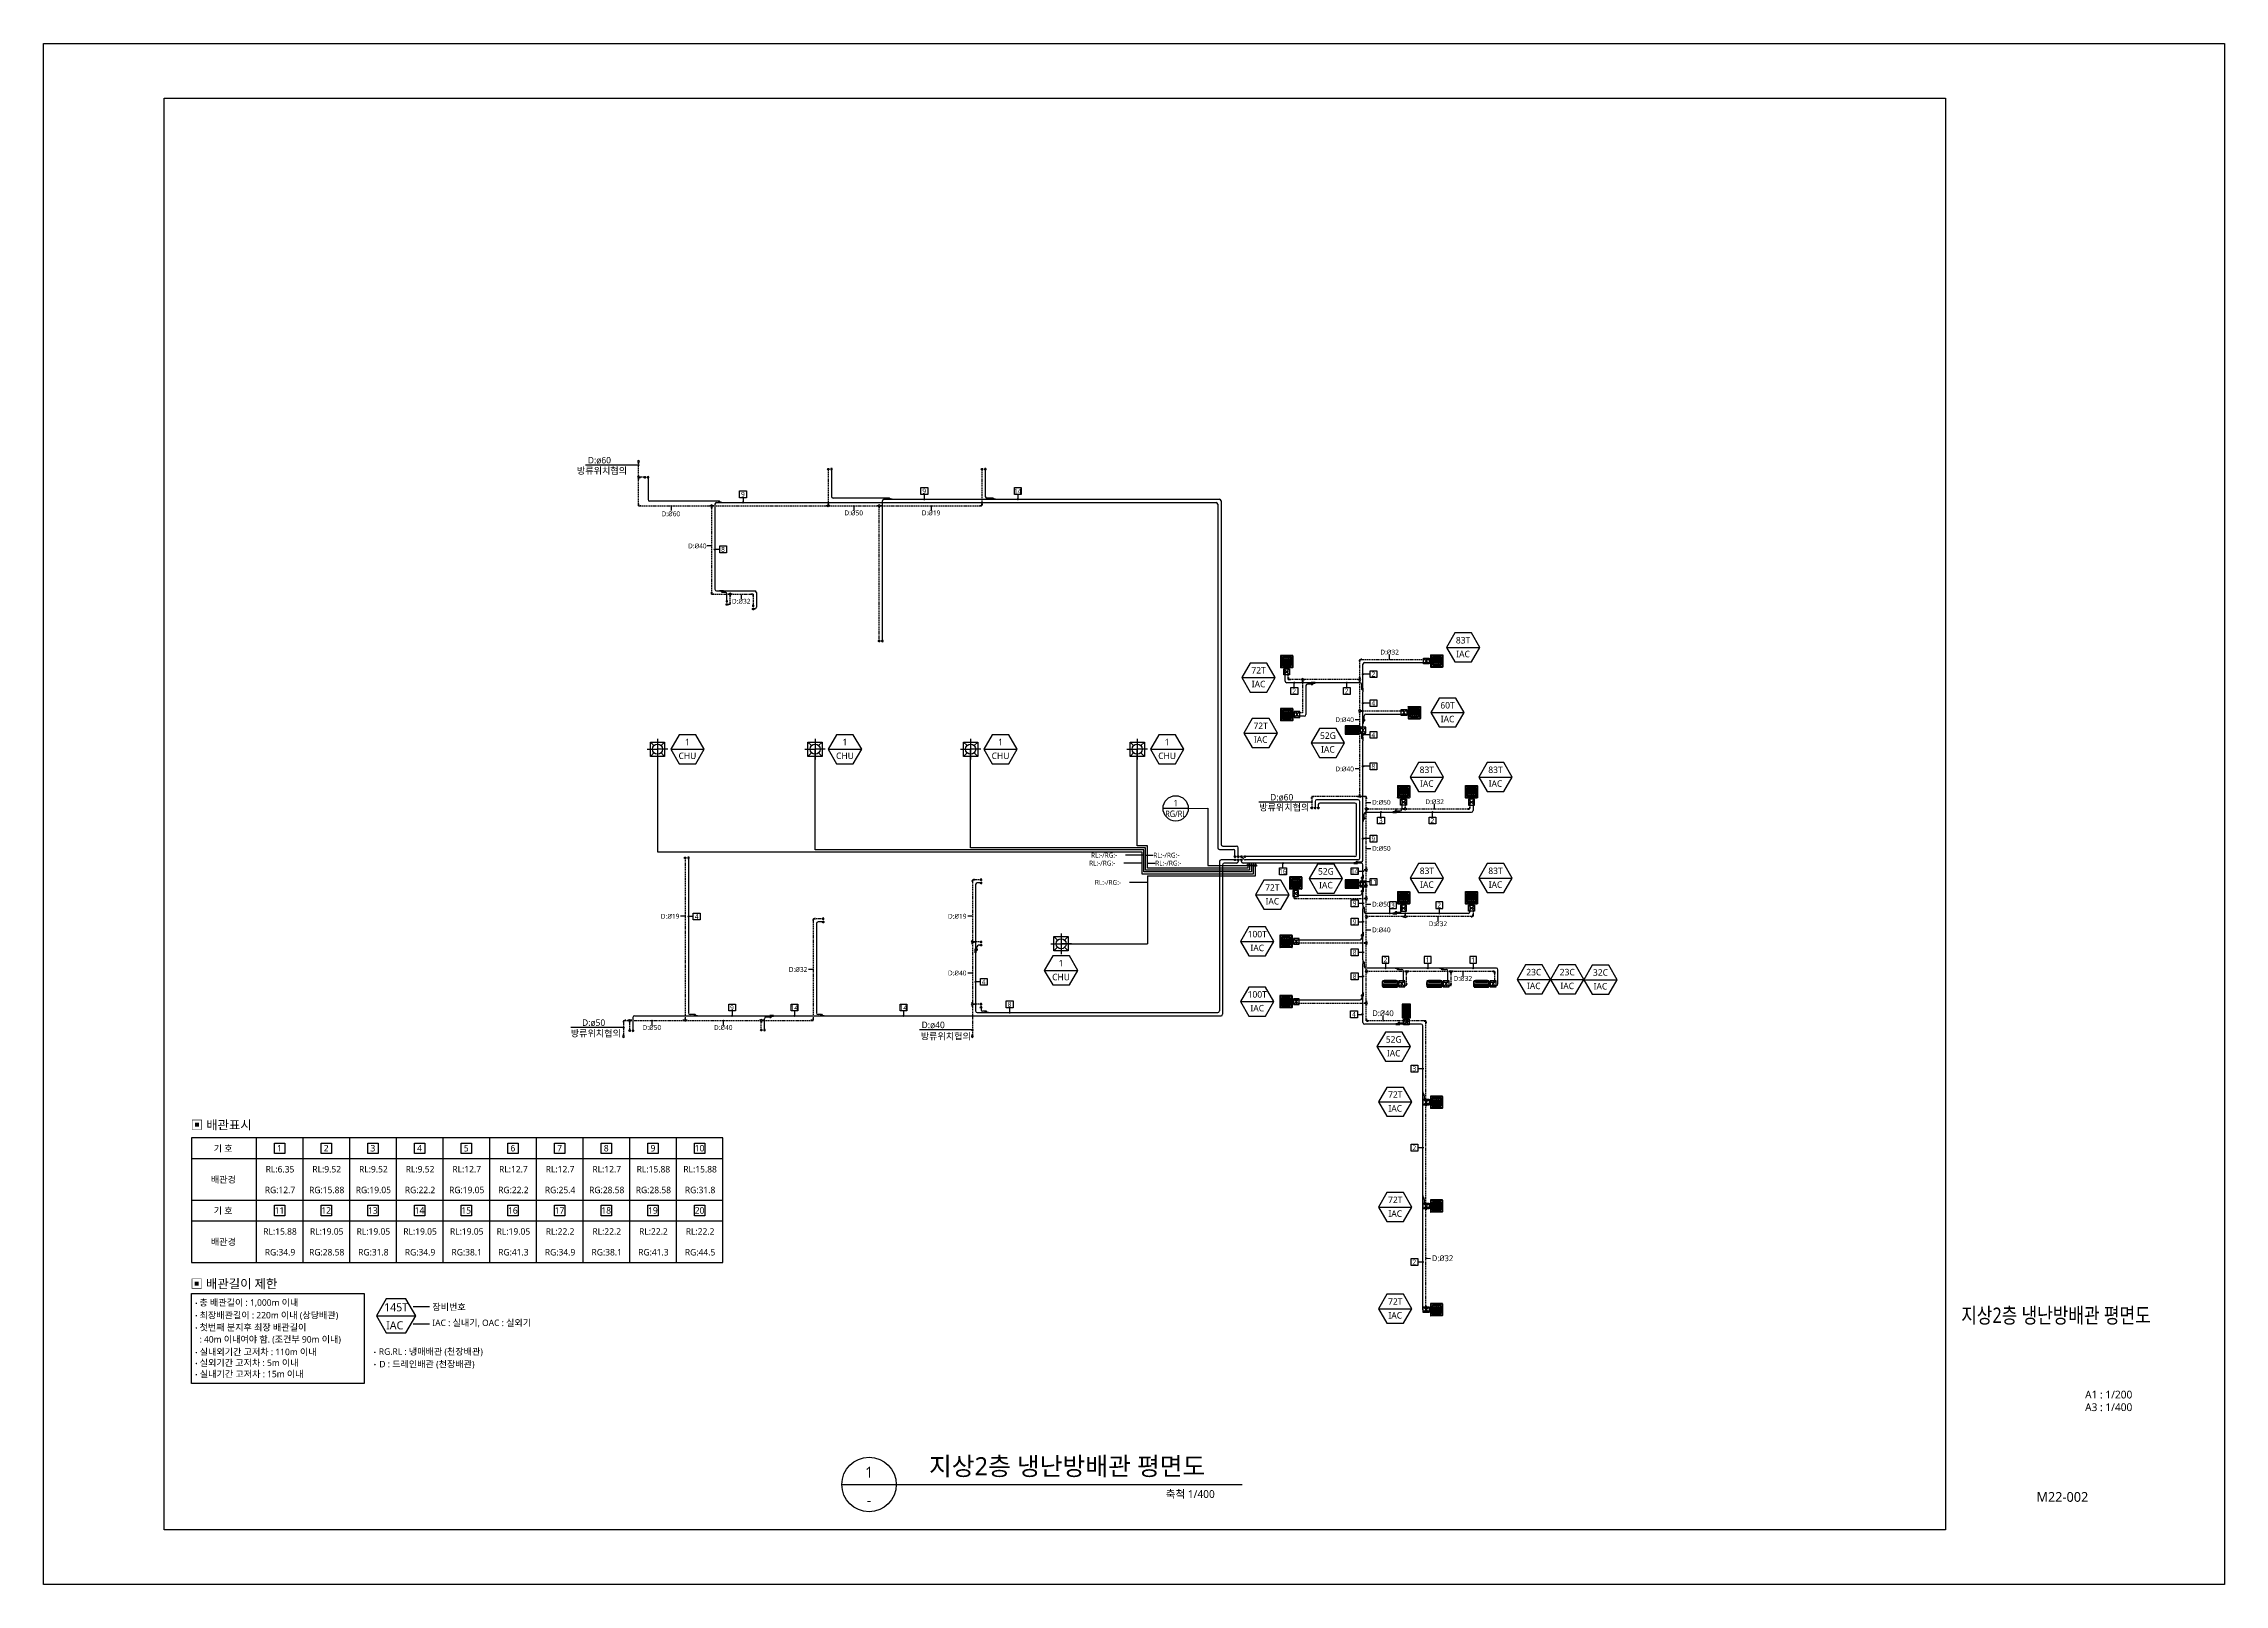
# Model space of a CAD drawing. Header units: millimetres. Extents: x 0 to 504600, y 0 to 118800.
# Drawn here: x 168200 to 336400, y 0 to 118800 of the extents above; entities that cross this region are included whole.
import ezdxf
from ezdxf.enums import TextEntityAlignment as Align

# ---------------------------------------------------------------- set-up
doc = ezdxf.new("R2010")
doc.units = ezdxf.units.MM
doc.header["$LTSCALE"] = 200
doc.linetypes.add('A-Floor Plan$0$A31-평면도$0$A31-평면도$0$HIDDEN', pattern=[9.525, 6.35, -3.175])
doc.linetypes.add('HID', pattern=[2.3, 1.5, -0.8])
doc.layers.get('DEFPOINTS').update_dxf_attribs({"color": 137})
for name, color, linetype in [('AA-MKXS', 3, 'Continuous'), ('F.D_frame', 4, 'Continuous'), ('LG-AIRCON', 240, 'Continuous'), ('LG-DRAIN', 4, 'HID'), ('LG-RLRG', 3, 'Continuous'), ('LG-TEXT', 2, 'Continuous'), ('LG-장비번호', 7, 'Continuous'), ('PIPE', 3, 'Continuous'), ('TE', 2, 'Continuous'), ('TEXT', 3, 'Continuous'), ('WALL-D', 3, 'Continuous'), ('XR-SHEET$1$SHT', 5, 'Continuous'), ('냉매관', 3, 'Continuous'), ('냉매배관평면도', 2, 'Continuous'), ('드레인', 4, 'HID'), ('미리내', 3, 'Continuous'), ('장비번호', 2, 'Continuous')]:
    doc.layers.add(name, color=color, linetype=linetype)
doc.layers.add('AM_8', color=1, linetype='Continuous', lineweight=25)
doc.styles.add('LG전자', font='')
doc.styles.get("Standard").update_dxf_attribs({"font": 'malgun.ttf'})
doc.styles.add('SUNJIN', font='malgun.ttf')
doc.styles.add('스타일1', font='malgun.ttf')
doc.styles.get('LG전자').set_extended_font_data('Malgun Gothic')
doc.dimstyles.new('ISO-25', dxfattribs={"dimtxt": 2.5, "dimasz": 2.5, "dimexe": 1.25, "dimexo": 0.625, "dimtad": 1, "dimtxsty": 'Standard', "dimcen": 2.5, "dimadec": 0, "dimazin": 0, "dimtfac": 1, "dimtmove": 0, "dimatfit": 3, "dimfxl": 1, "dimarcsym": 0})

msp = doc.modelspace()

# ---------------------------------------------------------------- texts
at = {"layer": 'AA-MKXS', "linetype": 'Continuous', "style": '스타일1'}
msp.add_text('1', height=840, dxfattribs=at).set_placement((231874, 8224), align=Align.CENTER)
msp.add_text('지상2층 냉난방배관 평면도', height=1400, dxfattribs=at).set_placement((236487, 8409))
msp.add_text('축척 1/400', height=600, dxfattribs=at).set_placement((258530, 6965), align=Align.MIDDLE_RIGHT)
at = {"layer": 'AA-MKXS', "style": '스타일1'}
msp.add_text('-', height=840, dxfattribs=at).set_placement((231867, 6499), align=Align.MIDDLE)
at = {"layer": 'LG-TEXT', "color": 2, "style": 'SUNJIN'}
for s, p in [('방류위치협의', (213200, 85619)), ('D:ø60', (211963, 86432)), ('D:ø60', (264587, 60445)), ('방류위치협의', (265825, 59660)), ('방류위치협의', (212719, 42238)), ('D:ø50', (211517, 43066)), ('D:ø40', (237708, 42887)), ('방류위치협의', (239718, 42015))]:
    msp.add_text(s, height=500, dxfattribs=at).set_placement(p, align=Align.RIGHT)
for s, height, p in [('9', 375, (222136, 83860)), ('9', 375, (236116, 84110)), ('14', 375, (243327, 84110)), ('8', 375, (220601, 79614)), ('2', 375, (264654, 68692)), ('2', 375, (268699, 68692)), ('2', 375, (270759, 69994)), ('4', 375, (270759, 67759)), ('4', 375, (270759, 65306)), ('8', 375, (270759, 62887)), ('3', 375, (271338, 58708)), ('2', 375, (275307, 58708)), ('9', 375, (270759, 57306)), ('OAC-22', 18.8, (260084, 56121)), ('OAC-32', 18.8, (260084, 55871)), ('OAC-30', 18.8, (260334, 56121)), ('OAC-34', 18.8, (260334, 55871)), ('OAC-24', 18.8, (260584, 56121)), ('OAC-48', 18.8, (260584, 55871)), ('OAC-42', 18.8, (260834, 56121)), ('16', 375, (263777, 54785)), ('14', 375, (269314, 54806)), ('11', 375, (270759, 53973)), ('9', 375, (269314, 52323)), ('3', 375, (272271, 52184)), ('2', 375, (275837, 52186)), ('4', 375, (218562, 51308)), ('9', 375, (269314, 50903)), ('8', 375, (269314, 48546)), ('2', 375, (271688, 47966)), ('1', 375, (274942, 47966)), ('1', 375, (278452, 47966)), ('4', 375, (240707, 46261)), ('8', 375, (269314, 46689)), ('9', 375, (221292, 44282)), ('14', 375, (226101, 44282)), ('14', 375, (234509, 44282)), ('8', 375, (242700, 44532)), ('4', 375, (269263, 43759)), ('3', 375, (273919, 39572)), ('2', 375, (273919, 33481)), ('2', 375, (273919, 24664))]:
    msp.add_text(s, height=height, dxfattribs=at).set_placement(p, align=Align.CENTER)
at = {"layer": 'LG-TEXT', "style": 'SUNJIN'}
for s, p in [('▣ 배관표시', (179547, 35078)), ('▣ 배관길이 제한', (179529, 22829))]:
    msp.add_text(s, height=700, dxfattribs=at).set_placement(p)
at = {"layer": 'LG-TEXT', "ltscale": 5, "style": 'SUNJIN'}
for s, p in [('기 호', (182047, 33361)), ('1', (186394, 33382)), ('2', (189994, 33382)), ('3', (193594, 33382)), ('4', (197194, 33382)), ('5', (200794, 33382)), ('6', (204394, 33382)), ('7', (207994, 33382)), ('8', (211594, 33382)), ('9', (215194, 33382)), ('10', (218794, 33382)), ('RL:6.35', (186433, 31761)), ('RL:9.52', (190033, 31761)), ('RL:9.52', (193633, 31761)), ('RL:9.52', (197233, 31761)), ('RL:12.7', (200833, 31761)), ('RL:12.7', (204433, 31761)), ('RL:12.7', (208033, 31761)), ('RL:12.7', (211633, 31761)), ('RL:15.88', (215233, 31761)), ('RL:15.88', (218833, 31761)), ('배관경', (182063, 30961)), ('RG:12.7', (186433, 30161)), ('RG:15.88', (190033, 30161)), ('RG:19.05', (193633, 30161)), ('RG:22.2', (197233, 30161)), ('RG:19.05', (200833, 30161)), ('RG:22.2', (204433, 30161)), ('RG:25.4', (208033, 30161)), ('RG:28.58', (211633, 30161)), ('RG:28.58', (215233, 30161)), ('RG:31.8', (218833, 30161)), ('기 호', (182047, 28561)), ('11', (186394, 28582)), ('12', (189994, 28582)), ('13', (193594, 28582)), ('14', (197194, 28582)), ('15', (200794, 28582)), ('16', (204394, 28582)), ('17', (207994, 28582)), ('18', (211594, 28582)), ('19', (215194, 28582)), ('20', (218794, 28582)), ('RL:15.88', (186433, 26961)), ('RL:19.05', (190033, 26961)), ('RL:19.05', (193633, 26961)), ('RL:19.05', (197233, 26961)), ('RL:19.05', (200833, 26961)), ('RL:19.05', (204433, 26961)), ('RL:22.2', (208033, 26961)), ('RL:22.2', (211633, 26961)), ('RL:22.2', (215233, 26961)), ('RL:22.2', (218833, 26961)), ('배관경', (182063, 26161)), ('RG:34.9', (186433, 25361)), ('RG:28.58', (190033, 25361)), ('RG:31.8', (193633, 25361)), ('RG:34.9', (197233, 25361)), ('RG:38.1', (200833, 25361)), ('RG:41.3', (204433, 25361)), ('RG:34.9', (208033, 25361)), ('RG:38.1', (211633, 25361)), ('RG:41.3', (215233, 25361)), ('RG:44.5', (218833, 25361))]:
    msp.add_text(s, height=500, dxfattribs=at).set_placement(p, align=Align.CENTER)
for s, p in [(' 총 배관길이 : 1,000m 이내', (180045, 21480)), (' 최장배관길이 : 220m 이내 (상당배관)', (180060, 20503)), ('IAC : 실내기, OAC : 실외기', (198181, 19917)), ('장비번호', (198181, 21132)), (' 첫번째 분지후 최장 배관길이', (180060, 19564)), (': 40m 이내여야 함. (조건부 90m 이내)', (180227, 18643)), ('실내외기간 고저차 : 110m 이내', (180237, 17673)), ('실외기간 고저차 : 5m 이내', (180237, 16836)), ('RG.RL : 냉매배관 (천장배관)', (194055, 17699)), (' D : 드레인배관 (천장배관)', (193925, 16733)), (' 실내기간 고저차 : 15m 이내', (180077, 15969))]:
    msp.add_text(s, height=500, dxfattribs=at).set_placement(p)
at = {"layer": 'LG-TEXT', "style": 'LG전자'}
for s, insert, char_height, attachment_point in [('D:{\\fISOCPEUR|b0|i0|c129|p34;%%C}60', (216577, 82730), 375, 2), ('D:{\\fISOCPEUR|b0|i0|c129|p34;%%C}50', (230682, 82805), 375, 2), ('D:{\\fISOCPEUR|b0|i0|c129|p34;%%C}19', (236646, 82805), 375, 2), ('D:{\\fISOCPEUR|b0|i0|c129|p34;%%C}40', (218620, 80256), 375, 2), ('D:{\\fISOCPEUR|b0|i0|c129|p34;%%C}32', (222000, 75990), 375, 2), ('D:{\\fISOCPEUR|b0|i0|c129|p34;%%C}32', (272016, 72072), 375, 2), ('D:{\\fISOCPEUR|b0|i0|c129|p34;%%C}40', (269261, 66861), 375, 3), ('D:{\\fISOCPEUR|b0|i0|c129|p34;%%C}40', (269261, 63061), 375, 3), ('D:{\\fISOCPEUR|b0|i0|c129|p34;%%C}50', (270664, 60489), 375, 1), ('D:{\\fISOCPEUR|b0|i0|c129|p34;%%C}32', (275485, 60536), 375, 2), ('D:{\\fISOCPEUR|b0|i0|c129|p34;%%C}50', (270664, 56935), 375, 1), ('D:{\\fISOCPEUR|b0|i0|c129|p34;%%C}50', (270664, 52633), 375, 1), ('D:{\\fISOCPEUR|b0|i0|c129|p34;%%C}19', (217234, 51702), 375, 3), ('D:{\\fISOCPEUR|b0|i0|c129|p34;%%C}19', (239379, 51702), 375, 3), ('D:{\\fISOCPEUR|b0|i0|c129|p34;%%C}40', (270664, 50651), 375, 1), ('D:{\\fISOCPEUR|b0|i0|c129|p34;%%C}32', (275738, 51127), 375, 2), ('D:{\\fISOCPEUR|b0|i0|c129|p34;%%C}32', (227104, 47596), 375, 3), ('D:{\\fISOCPEUR|b0|i0|c129|p34;%%C}40', (239379, 47326), 375, 3), ('D:{\\fISOCPEUR|b0|i0|c129|p34;%%C}32', (277665, 46907), 375, 2), ('D:{\\fISOCPEUR|b0|i0|c129|p34;%%C}40', (271506, 44265), 450, 2), ('D:{\\fISOCPEUR|b0|i0|c129|p34;%%C}50', (215114, 43126), 375, 2), ('D:{\\fISOCPEUR|b0|i0|c129|p34;%%C}40', (220618, 43126), 375, 2), ('D:{\\fISOCPEUR|b0|i0|c129|p34;%%C}32', (275269, 25371), 450, 1)]:
    msp.add_mtext(s, dxfattribs=dict(at, insert=insert, char_height=char_height, attachment_point=attachment_point))
at = {"layer": 'LG-장비번호', "color": 2, "style": 'SUNJIN'}
for s, p in [('83T', (277680, 72799)), ('72T', (261908, 70481)), ('IAC', (277680, 71737)), ('IAC', (261908, 69419)), ('60T', (276483, 67784)), ('72T', (262069, 66201)), ('52G', (267255, 65445)), ('IAC', (276483, 66722)), ('IAC', (262069, 65139)), ('IAC', (267255, 64383)), ('83T', (274885, 62809)), ('83T', (280182, 62808)), ('IAC', (274885, 61747)), ('IAC', (280182, 61746)), ('72T', (262970, 53735)), ('52G', (267100, 54978)), ('IAC', (267100, 53916)), ('83T', (274893, 55019)), ('IAC', (274893, 53957)), ('83T', (280182, 55019)), ('IAC', (280182, 53957)), ('IAC', (262970, 52673)), ('100T', (261805, 50136)), ('IAC', (261805, 49074)), ('23C', (283135, 47208)), ('23C', (285715, 47208)), ('32C', (288278, 47180)), ('100T', (261805, 45493)), ('IAC', (283135, 46146)), ('IAC', (285715, 46146)), ('IAC', (288278, 46118)), ('IAC', (261805, 44431)), ('52G', (272331, 42019)), ('IAC', (272331, 40957)), ('72T', (272451, 37765)), ('IAC', (272451, 36703)), ('72T', (272451, 29650)), ('IAC', (272451, 28588)), ('72T', (272451, 21809)), ('IAC', (272451, 20747))]:
    msp.add_text(s, height=500, dxfattribs=at).set_placement(p, align=Align.MIDDLE_CENTER)
at = {"layer": 'TE', "color": 2, "style": 'SUNJIN'}
for s, p in [('CHU', (217856, 63886)), ('1', (217856, 64948)), ('CHU', (230006, 63886)), ('1', (230006, 64948)), ('CHU', (242006, 63886)), ('1', (242006, 64948)), ('CHU', (254855, 63886)), ('1', (254855, 64948)), ('1', (246672, 47894)), ('CHU', (246672, 46832))]:
    msp.add_text(s, height=500, dxfattribs=at).set_placement(p, align=Align.MIDDLE_CENTER)
at = {"layer": 'TE', "style": 'SUNJIN', "width": 0.7}
for s, p in [('RG/RL', (255515, 59417)), ('1', (255515, 60241))]:
    msp.add_text(s, height=500, dxfattribs=at).set_placement(p, align=Align.MIDDLE_CENTER)
at = {"layer": 'TEXT', "color": 3, "style": '스타일1', "width": 0.8}
msp.add_text('지상2층 냉난방배관 평면도', height=1200, dxfattribs=at).set_placement((323408, 20745), align=Align.MIDDLE_CENTER)
at = {"layer": 'TEXT', "color": 3, "style": '스타일1'}
msp.add_text('M22-002', height=750, dxfattribs=at).set_placement((323904, 6741), align=Align.MIDDLE_CENTER)
at = {"layer": 'XR-SHEET$1$SHT', "color": 3, "style": '스타일1'}
for s, p in [('A1 : 1/200', (327478, 14634)), ('A3 : 1/400', (327478, 13662))]:
    msp.add_text(s, height=600, dxfattribs=at).set_placement(p, align=Align.MIDDLE_CENTER)
at = {"layer": '냉매배관평면도', "lineweight": 9, "ltscale": 2000, "style": 'SUNJIN'}
for p in [(248832, 55616, 0), (248982, 56228, 0), (253785, 56228, 0), (253935, 55616, 0), (249282, 54126, 0)]:
    msp.add_text('RL:-/RG:-', height=375, dxfattribs=at).set_placement(p, align=Align.MIDDLE_LEFT)
at = {"layer": '장비번호', "style": 'SUNJIN'}
for s, rotation, p in [('145T', 0.00815, (195386, 21367)), ('IAC', 359.99185, (195280, 19974))]:
    msp.add_text(s, height=625, rotation=rotation, dxfattribs=at).set_placement(p, align=Align.MIDDLE_CENTER)

# ---------------------------------------------------------------- blocks, each defined once
blk = doc.blocks.new('sheet-line')
at = {"layer": 'DEFPOINTS'}
blk.add_lwpolyline([(168200, -356400), (0, -356400), (0, -237600), (168200, -237600)], close=True, dxfattribs=at)
blk = doc.blocks.new('zw$A70B')
at = {"layer": '미리내', "color": 1}
for p, q in [((0, 792), (792, 792)), ((242, 242), (242, 1342)), ((242, 1342), (1342, 1342)), ((242, 1342), (517, 1067)), ((242, 242), (517, 517)), ((1342, 242), (242, 242)), ((792, 1584), (792, 0)), ((1584, 792), (792, 792)), ((1342, 1342), (1067, 1067)), ((1342, 242), (1067, 517)), ((1342, 1342), (1342, 242))]:
    blk.add_line(p, q, dxfattribs=at)
blk.add_circle((792, 792), 389, dxfattribs=at)
blk = doc.blocks.new('장비번호')
at = {"layer": 'LG-장비번호', "color": 0}
blk.add_line((-516, 0), (516, 0), dxfattribs=at)
blk.add_lwpolyline([(516, 0), (258, 447), (-258, 447), (-516, 0), (-258, -447), (258, -447)], close=True, dxfattribs=at)
blk = doc.blocks.new('A$C7F214049')
at = {"layer": 'LG-AIRCON', "color": 0}
for p, q in [((49, 106), (49, 106)), ((49, 103), (49, 103)), ((49, 102), (49, 101)), ((49, 98), (49, 98)), ((49, 97), (49, 97)), ((49, 94), (49, 94)), ((66, 106), (66, 106)), ((66, 103), (66, 103)), ((66, 102), (66, 101)), ((66, 98), (66, 98)), ((66, 97), (66, 97)), ((66, 94), (66, 94)), ((71, 106), (71, 106)), ((71, 103), (71, 103)), ((71, 102), (71, 101)), ((71, 98), (71, 98)), ((71, 97), (71, 97)), ((71, 94), (71, 94)), ((89, 106), (89, 106)), ((89, 103), (89, 103)), ((89, 102), (89, 101)), ((89, 98), (89, 98)), ((89, 97), (89, 97)), ((89, 94), (89, 94)), ((114, 440), (116, 440)), ((114, 427), (116, 427)), ((116, 417), (114, 417)), ((114, 417), (116, 417)), ((114, 417), (116, 417)), ((116, 413), (114, 413)), ((116, 413), (114, 413)), ((114, 412), (116, 412)), ((114, 412), (116, 412)), ((114, 408), (116, 408)), ((116, 408), (114, 408)), ((114, 408), (116, 408)), ((114, 398), (114, 395)), ((114, 395), (114, 386)), ((117, 449), (117, 449)), ((117, 449), (117, 449)), ((117, 449), (117, 449)), ((117, 449), (117, 449)), ((120, 387), (117, 387)), ((117, 387), (120, 387)), ((136, 46), (137, 46)), ((147, 46), (147, 46)), ((156, 187), (156, 188)), ((157, 165), (157, 164)), ((157, 164), (157, 165)), ((159, 125), (159, 125)), ((159, 124), (159, 125)), ((162, 90), (162, 90)), ((162, 90), (162, 90)), ((924, 190), (236, 190)), ((236, 189), (924, 189)), ((236, 183), (363, 183)), ((923, 167), (237, 167)), ((237, 166), (923, 166)), ((237, 161), (363, 161)), ((922, 146), (238, 146)), ((238, 145), (922, 145)), ((238, 140), (363, 140)), ((921, 127), (239, 127)), ((239, 126), (921, 126)), ((240, 380), (920, 380)), ((920, 380), (240, 380)), ((240, 122), (363, 122)), ((919, 109), (241, 109)), ((241, 108), (919, 108)), ((241, 104), (363, 104)), ((918, 92), (242, 92)), ((242, 91), (918, 91)), ((242, 87), (363, 87)), ((917, 76), (243, 76)), ((243, 75), (917, 75)), ((244, 72), (363, 72)), ((915, 61), (245, 61)), ((245, 60), (915, 60)), ((245, 58), (363, 58)), ((914, 47), (246, 47)), ((246, 46), (914, 46)), ((247, 44), (363, 44)), ((912, 34), (248, 34)), ((248, 33), (912, 33)), ((249, 21), (911, 21)), ((911, 21), (249, 21)), ((251, 10), (909, 10)), ((909, 10), (251, 10)), ((252, 500), (908, 500)), ((908, 500), (252, 500)), ((908, 0), (252, 0)), ((272, 383), (272, 380)), ((272, 380), (272, 383)), ((333, 145), (333, 145)), ((335, 145), (333, 145)), ((333, 126), (333, 123)), ((333, 126), (335, 126)), ((334, 125), (333, 125)), ((333, 123), (333, 123)), ((337, 125), (334, 125)), ((334, 122), (336, 122)), ((335, 140), (335, 145)), ((337, 145), (335, 145)), ((335, 126), (335, 126)), ((335, 126), (337, 126)), ((337, 183), (337, 189)), ((337, 161), (337, 166)), ((344, 145), (337, 145)), ((337, 145), (337, 140)), ((337, 126), (344, 126)), ((337, 126), (337, 126)), ((344, 125), (337, 125)), ((337, 104), (337, 108)), ((337, 87), (337, 91)), ((337, 72), (337, 75)), ((337, 58), (337, 60)), ((337, 44), (337, 46)), ((345, 145), (344, 145)), ((344, 145), (344, 140)), ((344, 145), (344, 145)), ((344, 140), (344, 145)), ((344, 126), (344, 126)), ((344, 126), (344, 126)), ((344, 126), (345, 126)), ((344, 126), (344, 126)), ((345, 125), (344, 125)), ((345, 140), (345, 145)), ((345, 145), (345, 145)), ((345, 140), (345, 145)), ((345, 126), (345, 126)), ((345, 126), (345, 126)), ((345, 126), (345, 126)), ((363, 183), (363, 189)), ((365, 183), (363, 183)), ((363, 161), (363, 166)), ((365, 161), (363, 161)), ((363, 145), (363, 140)), ((363, 140), (365, 140)), ((363, 126), (363, 122)), ((363, 122), (365, 122)), ((363, 108), (363, 104)), ((363, 104), (365, 104)), ((363, 91), (363, 87)), ((363, 87), (365, 87)), ((363, 75), (363, 72)), ((363, 72), (365, 72)), ((363, 60), (363, 58)), ((363, 58), (365, 58)), ((363, 46), (363, 44)), ((365, 44), (363, 44)), ((365, 183), (365, 189)), ((365, 183), (370, 183)), ((365, 161), (365, 166)), ((365, 161), (370, 161)), ((365, 145), (365, 140)), ((365, 140), (370, 140)), ((365, 126), (365, 122)), ((365, 122), (370, 122)), ((365, 108), (365, 104)), ((365, 104), (370, 104)), ((365, 91), (365, 87)), ((365, 87), (370, 87)), ((365, 75), (365, 72)), ((365, 72), (370, 72)), ((365, 60), (365, 58)), ((365, 58), (370, 58)), ((365, 46), (365, 44)), ((365, 44), (370, 44)), ((370, 183), (370, 189)), ((372, 183), (370, 183)), ((370, 161), (370, 166)), ((372, 161), (370, 161)), ((370, 145), (370, 140)), ((370, 140), (372, 140)), ((370, 126), (370, 122)), ((370, 122), (372, 122)), ((370, 108), (370, 104)), ((370, 104), (372, 104)), ((370, 91), (370, 87)), ((370, 87), (372, 87)), ((370, 75), (370, 72)), ((370, 72), (372, 72)), ((370, 60), (370, 58)), ((370, 58), (372, 58)), ((370, 46), (370, 44)), ((372, 44), (370, 44)), ((372, 183), (372, 189)), ((372, 183), (575, 183)), ((372, 161), (372, 166)), ((372, 161), (575, 161)), ((372, 145), (372, 140)), ((372, 140), (575, 140)), ((372, 126), (372, 122)), ((372, 122), (575, 122)), ((372, 108), (372, 104)), ((372, 104), (575, 104)), ((372, 91), (372, 87)), ((372, 87), (575, 87)), ((372, 75), (372, 72)), ((372, 72), (575, 72)), ((372, 60), (372, 58)), ((372, 58), (575, 58)), ((372, 46), (372, 44)), ((372, 44), (575, 44)), ((380, 380), (380, 383)), ((383, 380), (383, 383)), ((575, 183), (575, 189)), ((577, 183), (575, 183)), ((575, 161), (575, 166)), ((577, 161), (575, 161)), ((575, 145), (575, 140)), ((575, 140), (577, 140)), ((575, 126), (575, 122)), ((575, 122), (577, 122)), ((575, 108), (575, 104)), ((575, 104), (577, 104)), ((575, 91), (575, 87)), ((575, 87), (577, 87)), ((575, 75), (575, 72)), ((575, 72), (577, 72)), ((575, 60), (575, 58)), ((575, 58), (577, 58)), ((575, 46), (575, 44)), ((577, 44), (575, 44)), ((577, 183), (577, 189)), ((577, 183), (582, 183)), ((577, 161), (577, 166)), ((577, 161), (582, 161)), ((577, 145), (577, 140)), ((577, 140), (582, 140)), ((577, 126), (577, 122)), ((577, 122), (582, 122)), ((577, 108), (577, 104)), ((577, 104), (582, 104)), ((577, 91), (577, 87)), ((577, 87), (582, 87)), ((577, 75), (577, 72)), ((577, 72), (582, 72)), ((577, 60), (577, 58)), ((577, 58), (582, 58)), ((577, 46), (577, 44)), ((577, 44), (582, 44)), ((582, 183), (582, 189)), ((584, 183), (582, 183)), ((582, 161), (582, 166)), ((584, 161), (582, 161)), ((582, 145), (582, 140)), ((582, 140), (584, 140)), ((582, 126), (582, 122)), ((582, 122), (584, 122)), ((582, 108), (582, 104)), ((582, 104), (584, 104)), ((582, 91), (582, 87)), ((582, 87), (584, 87)), ((582, 75), (582, 72)), ((582, 72), (584, 72)), ((582, 60), (582, 58)), ((582, 58), (584, 58)), ((582, 46), (582, 44)), ((584, 44), (582, 44)), ((584, 183), (584, 189)), ((584, 183), (788, 183)), ((584, 161), (584, 166)), ((584, 161), (788, 161)), ((584, 145), (584, 140)), ((584, 140), (788, 140)), ((584, 126), (584, 122)), ((584, 122), (788, 122)), ((584, 108), (584, 104)), ((584, 104), (788, 104)), ((584, 91), (584, 87)), ((584, 87), (788, 87)), ((584, 75), (584, 72)), ((584, 72), (788, 72)), ((584, 60), (584, 58)), ((584, 58), (788, 58)), ((584, 46), (584, 44)), ((584, 44), (788, 44)), ((727, 380), (727, 383)), ((730, 380), (730, 383)), ((788, 183), (788, 189)), ((790, 183), (788, 183)), ((788, 161), (788, 166)), ((788, 161), (790, 161)), ((788, 145), (788, 140)), ((788, 140), (790, 140)), ((788, 126), (788, 122)), ((788, 122), (790, 122)), ((788, 108), (788, 104)), ((788, 104), (790, 104)), ((788, 91), (788, 87)), ((788, 87), (790, 87)), ((788, 75), (788, 72)), ((788, 72), (790, 72)), ((788, 60), (788, 58)), ((788, 58), (790, 58)), ((788, 46), (788, 44)), ((788, 44), (790, 44)), ((790, 183), (790, 189)), ((790, 183), (795, 183)), ((790, 161), (790, 166)), ((790, 161), (795, 161)), ((790, 145), (790, 140)), ((790, 140), (795, 140)), ((790, 126), (790, 122)), ((790, 122), (795, 122)), ((790, 108), (790, 104)), ((790, 104), (795, 104)), ((790, 91), (790, 87)), ((790, 87), (795, 87)), ((790, 75), (790, 72)), ((790, 72), (795, 72)), ((790, 60), (790, 58)), ((790, 58), (795, 58)), ((790, 46), (790, 44)), ((790, 44), (795, 44)), ((795, 183), (795, 189)), ((797, 183), (795, 183)), ((795, 161), (795, 166)), ((797, 161), (795, 161)), ((795, 145), (795, 140)), ((795, 140), (797, 140)), ((795, 126), (795, 122)), ((795, 122), (797, 122)), ((795, 108), (795, 104)), ((795, 104), (797, 104)), ((795, 91), (795, 87)), ((795, 87), (797, 87)), ((795, 75), (795, 72)), ((795, 72), (797, 72)), ((795, 60), (795, 58)), ((795, 58), (797, 58)), ((795, 46), (795, 44)), ((797, 44), (795, 44)), ((797, 183), (797, 189)), ((797, 183), (924, 183)), ((797, 161), (797, 166)), ((797, 161), (923, 161)), ((797, 145), (797, 140)), ((797, 140), (922, 140)), ((797, 126), (797, 122)), ((797, 122), (920, 122)), ((797, 108), (797, 104)), ((797, 104), (919, 104)), ((797, 91), (797, 87)), ((797, 87), (918, 87)), ((797, 75), (797, 72)), ((797, 72), (916, 72)), ((797, 60), (797, 58)), ((797, 58), (915, 58)), ((797, 46), (797, 44)), ((797, 44), (913, 44)), ((946, 189), (946, 184)), ((946, 166), (946, 161)), ((946, 145), (946, 140)), ((946, 126), (946, 122)), ((946, 108), (946, 104)), ((946, 91), (946, 88)), ((946, 75), (946, 72)), ((946, 60), (946, 58)), ((946, 46), (946, 44)), ((973, 380), (973, 383)), ((973, 380), (973, 383)), ((974, 383), (974, 380)), ((992, 186), (992, 189)), ((992, 163), (992, 166)), ((992, 142), (992, 145)), ((992, 124), (992, 126)), ((992, 106), (992, 108)), ((992, 89), (992, 91)), ((992, 73), (992, 75)), ((992, 58), (992, 60)), ((994, 189), (994, 186)), ((994, 166), (994, 163)), ((994, 145), (994, 142)), ((994, 126), (994, 124)), ((994, 108), (994, 106)), ((994, 91), (994, 89)), ((994, 75), (994, 73)), ((994, 60), (994, 58)), ((995, 189), (995, 186)), ((995, 186), (995, 189)), ((995, 166), (995, 163)), ((995, 163), (995, 166)), ((995, 145), (995, 142)), ((995, 142), (995, 145)), ((995, 126), (995, 124)), ((995, 124), (995, 126)), ((995, 108), (995, 106)), ((995, 106), (995, 108)), ((995, 91), (995, 89)), ((995, 89), (995, 91)), ((995, 75), (995, 73)), ((995, 73), (995, 75)), ((995, 58), (995, 60)), ((995, 60), (995, 60)), ((996, 186), (996, 189)), ((996, 163), (996, 166)), ((996, 142), (996, 145)), ((996, 124), (996, 126)), ((996, 106), (996, 108)), ((996, 89), (996, 91)), ((996, 73), (996, 75)), ((998, 189), (998, 186)), ((998, 166), (998, 163)), ((998, 145), (998, 142)), ((998, 126), (998, 124)), ((998, 108), (998, 106)), ((998, 91), (998, 89)), ((998, 90), (998, 90)), ((998, 90), (998, 90)), ((1001, 125), (1001, 125)), ((1001, 125), (1001, 124)), ((1003, 186), (1003, 189)), ((1003, 165), (1003, 164)), ((1003, 165), (1003, 164)), ((1004, 187), (1004, 188)), ((1032, 75), (1019, 75)), ((1044, 440), (1045, 440)), ((1044, 427), (1045, 427)), ((1045, 440), (1045, 427)), ((1045, 427), (1045, 421)), ((1046, 417), (1045, 417)), ((1045, 417), (1045, 408)), ((1045, 408), (1046, 408)), ((1072, 75), (1072, 75)), ((1100, 418), (1098, 419)), ((1099, 416), (1098, 417)), ((1099, 416), (1098, 416))]:
    blk.add_line(p, q, dxfattribs=at)
for centre, radius, start, end in [((1, 222), 0.2, 90, 100.179), ((1, 214), 0.2, 259.97647, 270), ((113, 395), 0.5, 0, 90), ((345, 145), 0.5, 0, 21.4057), ((345, 126), 0.5, 270, 0), ((1046, 395), 0.5, 90, 180), ((1159, 222), 0.2, 79.821, 90), ((1159, 214), 0.2, 270, 280.02353)]:
    blk.add_arc(centre, radius, start, end, dxfattribs=at)
at = {"layer": 'LG-AIRCON', "color": 0, "extrusion": (0, 0, -1)}
for centre, start, end in [((-129, 440), 23.26503, 26.30444), ((-1031, 440), 148.31015, 180)]:
    blk.add_arc(centre, 14.7, start, end, dxfattribs=at)
at = {"layer": 'LG-AIRCON', "color": 0}
for centre, major_axis, ratio, start_param, end_param in [((1, 222), (0, -0.2), 0.3362851, 3.1415927, 4.7184699), ((1, 222), (0.035, -0.197), 0.3325358, 3.1239238, 4.6589201), ((1, 222), (0, -0.2), 0.1752666, 3.1415927, 4.7160477), ((1, 222), (-0.001, -0.2), 0.1697104, 4.7160282, 5.1261364), ((1, 214), (0, -0.2), 0.3293209, 4.7183661, 6.2831853), ((1, 214), (-0.035, -0.197), 0.3238958, 4.7756352, 6.3261933), ((1, 214), (0, -0.2), 0.1735062, 4.7160214, 6.2831853), ((2, 190), (0.11, 0.792), 0.1666108, 1.6053619, 3.1423129), ((2, 190), (-0.001, -0.8), 0.1695916, 4.7238781, 6.2831871), ((3, 167), (0.1, 0.794), 0.1645748, 1.6094717, 3.1422474), ((3, 167), (-0.001, -0.8), 0.1679517, 4.7303412, 6.2831871), ((4, 146), (0.091, 0.795), 0.1626424, 1.6174636, 3.1421911), ((4, 146), (-0.001, -0.8), 0.1667305, 4.740302, 6.2831871), ((5, 127), (0.084, 0.796), 0.1611924, 1.6268523, 3.1421435), ((5, 127), (-0.001, -0.8), 0.1660015, 4.7513074, 6.2831871), ((6, 109), (0.076, 0.796), 0.1575882, 1.638707, 3.1420885), ((6, 109), (-0.001, -0.8), 0.1631136, 4.7651895, 6.2831871), ((7, 92), (0.064, 0.797), 0.1494583, 1.6521403, 3.1420115), ((7, 92), (-0.001, -0.8), 0.155307, 4.7816095, 6.2831871), ((8, 76), (0.049, 0.798), 0.1369585, 1.6675356, 3.1419127), ((8, 76), (-0.001, -0.8), 0.1424802, 4.8006405, 6.2831871), ((10, 61), (-0.001, -0.8), 0.1252727, 4.821931, 6.2831871), ((10, 61), (0.031, 0.799), 0.1210071, 1.6850803, 3.1417961), ((11, 47), (-0.001, -0.8), 0.1043171, 4.8461615, 6.283187), ((11, 47), (0.001, 0.8), 0.1344519, 1.7085771, 3.1415944), ((13, 100), (0, 0.25), 0.9856021, 0.5415512, 2.6000415), ((13, 100), (0.05, 0.0866), 0.1267064, 4.7976104, 6.195208), ((13, 100), (-0.05, 0.0866), 0.134963, 3.229667, 4.641329), ((13, 100), (-0.125, -0.217), 0.1277018, 4.7955005, 6.1951966), ((13, 100), (-0.125, 0.217), 0.1358538, 0.0880852, 1.5020559), ((14, 34), (-0.001, -0.8), 0.0805836, 4.87549, 6.2831871), ((14, 34), (0.001, 0.8), 0.2498714, 1.7796283, 3.1415939), ((16, 102), (-0.05, 0.0866), 0.126531, 3.229568, 4.6321139), ((16, 101), (-0.125, 0.217), 0.1276193, 0.0879878, 1.4930301), ((16, 101), (-0.217, 0.124), 0.9847543, 3.6663875, 5.7583904), ((16, 101), (0.1, 0), 0.0037868, 3.2288597, 4.8615994), ((16, 101), (-0.25, 0), 0.0037122, 3.2288597, 4.8619769), ((16, 98), (0.05, 0.0866), 0.1165574, 4.8078707, 6.1953184), ((16, 98), (-0.1, 0), 0.022467, 4.5641563, 6.1956714), ((16, 98), (0.125, 0.217), 0.1177871, 1.6639432, 3.0537129), ((16, 98), (-0.217, -0.124), 0.9848197, 0.5260313, 2.6155613), ((16, 98), (-0.25, 0), 0.0221672, 1.4221808, 3.0542512), ((19, 22), (0.001, 0.8), 0.3986745, 1.9407404, 3.1415946), ((19, 22), (-0.001, -0.8), 0.0554594, 4.9136136, 6.2831871), ((28, 11), (-0.001, -0.8), 0.0304461, 4.9695868, 6.283187), ((49, 106), (0, -0.3), 0.1188184, 4.6707834, 6.1601362), ((49, 102), (0, -0.3), 0.1185822, 3.2646382, 4.707702), ((49, 102), (0, -0.3), 0.1185616, 4.7096678, 6.16014), ((49, 98), (0, -0.3), 0.1180077, 3.2646297, 4.746451), ((49, 98), (0, -0.3), 0.1179678, 4.7484086, 6.1601488), ((49, 93), (0, -0.3), 0.1170905, 3.2646162, 4.7851784), ((66, 106), (0, -0.3), 0.1053809, 4.670662, 6.1603247), ((66, 102), (0, -0.3), 0.1053335, 3.2644526, 4.7089087), ((66, 102), (0, -0.3), 0.1053226, 4.7109527, 6.1603255), ((66, 98), (0, -0.3), 0.1049573, 3.2644477, 4.7490669), ((66, 98), (0, -0.3), 0.1049274, 4.7511023, 6.1603307), ((66, 93), (0, -0.3), 0.1042386, 3.2644383, 4.7892181), ((71, 106), (0, -0.3), 0.1020988, 4.6705138, 6.1603672), ((71, 102), (0, -0.3), 0.1020928, 3.2644107, 4.7090952), ((71, 102), (0, -0.3), 0.1020842, 4.7111588, 6.1603674), ((71, 98), (0, -0.3), 0.1017605, 3.2644064, 4.7496088), ((71, 98), (0, -0.3), 0.1017329, 4.7516637, 6.1603719), ((71, 93), (0, -0.3), 0.1010856, 3.2643979, 4.7901194), ((89, 106), (0, -0.3), 0.0803271, 4.6675896, 6.1606142), ((89, 102), (0, -0.3), 0.0841061, 3.2642023, 4.7078889), ((89, 102), (0, -0.3), 0.0842874, 4.7102432, 6.1605738), ((89, 98), (0, -0.3), 0.086898, 3.264232, 4.7503924), ((89, 98), (0, -0.3), 0.0869606, 4.7526546, 6.1605453), ((89, 93), (0, -0.3), 0.0883779, 3.2642481, 4.7927579), ((113, 395), (-1, 0), 0.0689817, 3.1415927, 4.7797212), ((129, 427), (0, 19.1), 0.7856742, 1.5707963, 1.9992802), ((129, 421), (0, 21.4), 0.7001057, 1.5707963, 1.7381352), ((118, 446), (-1.69, -1.07), 0.909906, 4.6899179, 5.2323115), ((118, 446), (-1.79, 0.89), 0.8717214, 5.5753196, 6.2831853), ((129, 379), (0, -1), 0.0549414, 3.1415927, 4.6797144), ((377, 148), (0, 843), 0.0524078, 1.5739353, 1.5798697), ((377, 148), (0, 843), 0.0524078, 1.5964876, 1.599672), ((335, 123), (-1.51, 0), 0.9986295, 0, 1.5707963), ((334, 126), (0, 0.5), 0.9986295, 3.1415927, 4.712389), ((334, 145), (0, 0.5), 0.9986295, 4.712389, 5.0849819), ((337, 145), (0, 0.5), 0.1391731, 1.1981938, 1.5707963), ((337, 126), (0, 0.5), 0.1391731, 1.5707963, 3.1415927), ((344, 145), (0, 0.5), 0.0583187, 4.712389, 5.0846155), ((344, 145), (0, 0.5), 0.5660866, 4.712389, 5.0846203), ((344, 126), (0, 0.5), 0.5660866, 3.1415927, 4.712389), ((344, 126), (0, 0.5), 0.0583187, 3.1415927, 4.712389), ((345, 145), (0, 0.5), 0.7071068, 4.712389, 5.0849844), ((345, 126), (0, 0.5), 0.7071068, 3.1415927, 4.712389), ((1031, 379), (0, 1), 0.0549414, 4.7450636, 6.2831853), ((1031, 427), (0, 18.7), 0.7874598, 4.3024356, 4.712389), ((1047, 395), (-1, 0), 0.0689817, 4.6450567, 6.2831853), ((1046, 395), (0.5, 0), 0.4, 1.5707963, 3.1415927), ((1079, 426), (0.494, -0.08), 0.1554981, 0, 1.5123571), ((1079, 413), (0.494, 0.08), 0.0940097, 0, 1.4668542), ((1081, 426), (-0.987, 0.16), 0.1543296, 4.6525072, 6.2831853), ((1081, 413), (-0.987, -0.16), 0.0942305, 4.6072522, 6.2831853), ((1083, 430), (-0.08, 0.494), 0.1071854, 3.1415927, 4.8493691), ((1083, 428), (-0.16, 0.987), 0.1074554, 4.8444493, 6.2831853), ((1083, 411), (-0.16, -0.987), 0.0731711, 0, 1.6880793), ((1083, 409), (0.08, 0.494), 0.074012, 4.8254899, 6.2831853), ((1096, 430), (0.08, 0.494), 0.0675778, 3.1415927, 4.870184), ((1096, 428), (-0.16, -0.987), 0.0690842, 1.7246525, 3.1415927), ((1096, 411), (-0.16, 0.987), 0.1146332, 3.1415927, 4.7958557), ((1096, 409), (-0.08, 0.494), 0.1146139, 4.7917747, 6.2831853), ((1098, 426), (-0.987, -0.16), 0.1180285, 3.1415927, 4.5973842), ((1098, 413), (-0.987, 0.16), 0.1196381, 3.1415927, 4.630175), ((1100, 426), (0.494, 0.08), 0.1174798, 1.4548884, 3.1415927), ((1100, 413), (0.494, -0.08), 0.1185909, 1.4870732, 3.1415927), ((1132, 11), (0.001, -0.8), 0.0304461, 6.2831836, 7.5967838), ((1141, 22), (-0.001, 0.8), 0.3986745, 3.1415907, 4.3424449), ((1141, 22), (0.001, -0.8), 0.0554594, 6.2831835, 7.652757), ((1144, 102), (-0.05, -0.0866), 0.126531, 4.792664, 6.1952099), ((1144, 101), (-0.217, -0.124), 0.9847543, 3.6663877, 5.7583903), ((1144, 101), (-0.125, -0.217), 0.1276193, 1.6485625, 3.0536049), ((1144, 101), (-0.25, 0), 0.0037122, 4.5628011, 6.1959182), ((1144, 101), (0.1, 0), 0.0037869, 4.5631785, 6.1959182), ((1144, 98), (0.05, -0.0866), 0.1165574, 3.2294596, 4.6169073), ((1144, 98), (-0.25, 0), 0.0221673, 0.0873414, 1.7194118), ((1144, 98), (-0.1, 0), 0.0224671, 3.2291065, 4.8606216), ((1144, 98), (0.125, -0.217), 0.1177871, 0.0878798, 1.4776495), ((1144, 98), (-0.217, 0.124), 0.9848197, 0.5260315, 2.6155612), ((1146, 34), (0.001, -0.8), 0.0805836, 6.2831836, 7.6908806), ((1146, 34), (-0.001, 0.8), 0.2498714, 3.1415914, 4.503557), ((1147, 100), (0.05, -0.0866), 0.1267064, 3.22957, 4.6271675), ((1147, 100), (-0.05, -0.0866), 0.134963, 4.783449, 6.195111), ((1147, 100), (0, -0.25), 0.9856021, 0.5415512, 2.6000415), ((1147, 100), (-0.125, -0.217), 0.1358538, 1.6395368, 3.0535075), ((1147, 100), (-0.125, 0.217), 0.1277018, 3.2295814, 4.6292774), ((1149, 47), (0.001, -0.8), 0.1043171, 6.2831836, 7.7202091), ((1149, 47), (-0.001, 0.8), 0.1344519, 3.141591, 4.5746082), ((1150, 61), (0.001, -0.8), 0.1252727, 6.2831835, 7.7444396), ((1150, 61), (-0.031, 0.799), 0.1210071, 3.1413892, 4.598105), ((1152, 76), (-0.049, 0.798), 0.1369585, 3.1412726, 4.6156497), ((1152, 76), (0.001, -0.8), 0.1424802, 6.2831835, 7.7657302), ((1153, 92), (-0.064, 0.797), 0.1494583, 3.1411738, 4.631045), ((1153, 92), (0.001, -0.8), 0.155307, 6.2831835, 7.7847611), ((1154, 109), (-0.076, 0.796), 0.1575882, 3.1410968, 4.6444783), ((1154, 109), (0.001, -0.8), 0.1631136, 6.2831835, 7.8011811), ((1155, 127), (-0.084, 0.796), 0.1611924, 3.1410418, 4.656333), ((1155, 127), (0.001, -0.8), 0.1660015, 6.2831835, 7.8150633), ((1156, 146), (-0.091, 0.795), 0.1626424, 3.1409942, 4.6657217), ((1156, 146), (0.001, -0.8), 0.1667305, 6.2831835, 7.8260686), ((1157, 167), (-0.1, 0.794), 0.1645748, 3.1409379, 4.6737136), ((1157, 167), (0.001, -0.8), 0.1679517, 6.2831835, 7.8360294), ((1158, 190), (-0.11, 0.792), 0.1666108, 3.1408724, 4.6778234), ((1158, 190), (0.001, -0.8), 0.1695916, 6.2831835, 7.8424926), ((1159, 222), (-0.035, -0.197), 0.3325358, 1.6242652, 3.1594117), ((1159, 222), (0, -0.2), 0.3362851, 1.5647154, 3.1415927), ((1159, 222), (0, -0.2), 0.1752666, 1.5671376, 3.1415927), ((1159, 222), (0.001, -0.2), 0.1697104, 1.1570489, 1.5671571), ((1159, 214), (0.035, -0.197), 0.3238958, 6.2768823, 7.7907355), ((1159, 214), (0, -0.2), 0.3293209, 0, 1.5648192), ((1159, 214), (0, -0.2), 0.1735062, 0, 1.5671639)]:
    blk.add_ellipse(centre, major_axis=major_axis, ratio=ratio, start_param=start_param, end_param=end_param, dxfattribs=at)
at = {"layer": 'LG-AIRCON', "color": 0, "extrusion": (0, 0, -1)}
blk.add_ellipse((129, 421), major_axis=(0, 21.6), ratio=0.7071068, start_param=4.5467191, end_param=4.712389, dxfattribs=at)
at = {"layer": 'LG-AIRCON', "color": 0}
for points, knots in [([(0, 250), (0, 282), (1, 313), (3, 361), (4, 377), (6, 409), (7, 424), (9, 440)], [0, 0, 0, 0, 0.5, 0.5, 0.75, 0.75, 1, 1, 1, 1]), ([(0, 222), (0, 227), (0, 231), (0, 241), (0, 245), (0, 250)], [0, 0, 0, 0, 0.4999712, 0.4999712, 1, 1, 1, 1]), ([(0, 221), (0, 222), (0, 222), (0, 222), (0, 222), (0, 222), (1, 222), (1, 222)], [0, 0, 0, 0, 0.4134853, 0.4134853, 0.7563717, 0.7563717, 1, 1, 1, 1]), ([(1, 222), (1, 222), (1, 222), (1, 222), (0, 222), (0, 222), (0, 221), (0, 221), (0, 221), (0, 221)], [0, 0, 0, 0, 0.2072061, 0.2072061, 0.4063187, 0.4063187, 0.7115373, 0.7115373, 1, 1, 1, 1]), ([(0, 215), (0, 216), (0, 216), (0, 218), (0, 218), (0, 220), (0, 220), (0, 221), (0, 221), (0, 221)], [0, 0, 0, 0, 0.3397247, 0.3397247, 0.6598082, 0.6598082, 0.9798917, 0.9798917, 1, 1, 1, 1]), ([(0, 215), (0, 215), (0, 215), (0, 215), (0, 214), (1, 214), (1, 214), (1, 214), (1, 214), (1, 214)], [0, 0, 0, 0, 0.276838, 0.276838, 0.5844687, 0.5844687, 0.7881466, 0.7881466, 1, 1, 1, 1]), ([(10, 440), (8, 424), (7, 409), (5, 377), (4, 361), (2, 313), (1, 282), (1, 250)], [0, 0, 0, 0, 0.25, 0.25, 0.5, 0.5, 1, 1, 1, 1]), ([(1, 250), (1, 245), (1, 241), (1, 231), (1, 227), (1, 222)], [0, 0, 0, 0, 0.5012312, 0.5012312, 1, 1, 1, 1]), ([(1, 222), (1, 222), (1, 222), (1, 222), (1, 222), (1, 222)], [0, 0, 0, 0, 0.544417, 0.544417, 1, 1, 1, 1]), ([(1, 222), (1, 221), (1, 221), (1, 219), (1, 218), (1, 216), (1, 215), (1, 214)], [0, 0, 0, 0, 0.2367141, 0.2367141, 0.6314672, 0.6314672, 1, 1, 1, 1]), ([(1, 222), (1, 222), (1, 222), (1, 222), (1, 222), (1, 222)], [0, 0, 0, 0, 0.1757888, 0.1757888, 1, 1, 1, 1]), ([(1, 222), (7, 222), (13, 222), (25, 222), (31, 222), (49, 222), (61, 222), (97, 222), (121, 222), (169, 222), (194, 222), (242, 222), (266, 222), (387, 222), (483, 222), (580, 222)], [0, 0, 0, 0, 0.03125, 0.03125, 0.0625, 0.0625, 0.125, 0.125, 0.25, 0.25, 0.375, 0.375, 0.5, 0.5, 1, 1, 1, 1]), ([(580, 222), (483, 222), (387, 222), (266, 222), (242, 222), (194, 222), (169, 222), (121, 222), (97, 222), (61, 222), (49, 222), (31, 222), (25, 222), (13, 222), (7, 222), (1, 222)], [0, 0, 0, 0, 0.5, 0.5, 0.625, 0.625, 0.75, 0.75, 0.875, 0.875, 0.9375, 0.9375, 0.96875, 0.96875, 1, 1, 1, 1]), ([(235, 222), (216, 222), (196, 222), (157, 222), (137, 222), (98, 222), (79, 222), (50, 222), (40, 222), (25, 222), (20, 222), (11, 222), (6, 222), (1, 222)], [0, 0, 0, 0, 0.25, 0.25, 0.5, 0.5, 0.75, 0.75, 0.875, 0.875, 0.9375, 0.9375, 1, 1, 1, 1]), ([(1, 222), (6, 222), (11, 222), (20, 222), (25, 222), (40, 222), (50, 222), (79, 222), (98, 222), (137, 222), (157, 222), (196, 222), (216, 222), (235, 222)], [0, 0, 0, 0, 0.0625, 0.0625, 0.125, 0.125, 0.25, 0.25, 0.5, 0.5, 0.75, 0.75, 1, 1, 1, 1]), ([(580, 214), (483, 214), (387, 214), (266, 214), (242, 214), (194, 214), (170, 214), (121, 214), (97, 214), (61, 214), (49, 214), (31, 214), (25, 214), (13, 214), (7, 214), (1, 214)], [0, 0, 0, 0, 0.5, 0.5, 0.625, 0.625, 0.75, 0.75, 0.875, 0.875, 0.9375, 0.9375, 0.96875, 0.96875, 1, 1, 1, 1]), ([(1, 214), (7, 214), (13, 214), (25, 214), (31, 214), (49, 214), (61, 214), (97, 214), (121, 214), (169, 214), (194, 214), (242, 214), (266, 214), (387, 214), (483, 214), (580, 214)], [0, 0, 0, 0, 0.03125, 0.03125, 0.0625, 0.0625, 0.125, 0.125, 0.25, 0.25, 0.375, 0.375, 0.5, 0.5, 1, 1, 1, 1]), ([(2, 190), (2, 190), (2, 190), (2, 192), (2, 194), (2, 198), (2, 201), (2, 206), (1, 209), (1, 213), (1, 213), (1, 214)], [0, 0, 0, 0, 0.0001977, 0.0001977, 0.2684913, 0.2684913, 0.5367764, 0.5367764, 0.9391927, 0.9391927, 1, 1, 1, 1]), ([(1, 214), (1, 214), (1, 214), (1, 214), (1, 214), (1, 214), (1, 214), (1, 214), (1, 214), (1, 214)], [0, 0, 0, 0, 0.0609863, 0.0609863, 0.3158612, 0.3158612, 0.671736, 0.671736, 1, 1, 1, 1]), ([(1, 214), (1, 213), (1, 213), (1, 209), (1, 206), (1, 201), (1, 198), (1, 194), (1, 192), (1, 190)], [0, 0, 0, 0, 0.0782807, 0.0782807, 0.4767186, 0.4767186, 0.7423392, 0.7423392, 1, 1, 1, 1]), ([(1, 214), (1, 214), (1, 214), (1, 214), (1, 214), (1, 214)], [0, 0, 0, 0, 0.208494, 0.208494, 1, 1, 1, 1]), ([(1, 190), (1, 190), (1, 190), (1, 190), (1, 190), (1, 189), (1, 189), (1, 189), (1, 189), (1, 189), (1, 189), (1, 189), (1, 189), (1, 189), (1, 189), (1, 189), (1, 189), (1, 189), (1, 189), (1, 189), (1, 189), (1, 189), (1, 189), (1, 189), (1, 189), (1, 189), (1, 189), (1, 189), (1, 189), (1, 189), (1, 189), (1, 189), (1, 189), (1, 189), (1, 189), (1, 189), (1, 189), (1, 189), (1, 189), (1, 189), (1, 189), (1, 189), (1, 189), (1, 189)], [0, 0, 0, 0, 0.3313734, 0.3313734, 0.5528239, 0.5528239, 0.700821, 0.700821, 0.7997392, 0.7997392, 0.8658652, 0.8658652, 0.9100807, 0.9100807, 0.9396552, 0.9396552, 0.9594457, 0.9594457, 0.9726974, 0.9726974, 0.9815784, 0.9815784, 0.9875373, 0.9875373, 0.9915424, 0.9915424, 0.9942409, 0.9942409, 0.9960655, 0.9960655, 0.9973053, 0.9973053, 0.9981542, 0.9981542, 0.9987418, 0.9987418, 0.9993389, 0.9993389, 0.9995904, 0.9995904, 0.9998465, 0.9998465, 1, 1, 1, 1]), ([(1, 190), (1, 190), (1, 190), (1, 190), (1, 190), (1, 190), (1, 190), (1, 189), (1, 189), (2, 189), (2, 189), (2, 189), (2, 189), (2, 189)], [0, 0, 0, 0, 0.0045806, 0.0045806, 0.1822409, 0.1822409, 0.3499231, 0.3499231, 0.612891, 0.612891, 0.7975041, 0.7975041, 1, 1, 1, 1]), ([(1, 190), (1, 190), (1, 190), (1, 190), (1, 190), (1, 190), (1, 190), (1, 190), (1, 190), (1, 190), (2, 190), (2, 190), (2, 190), (2, 190)], [0, 0, 0, 0, 0.0045807, 0.0045807, 0.1822403, 0.1822403, 0.3499223, 0.3499223, 0.6128902, 0.6128902, 0.7975035, 0.7975035, 1, 1, 1, 1]), ([(1, 189), (1, 189), (1, 189), (1, 188), (1, 188), (1, 184), (1, 181), (2, 176), (2, 174), (2, 170), (2, 169), (2, 167)], [0, 0, 0, 0, 0.0000027, 0.0000027, 0.107608, 0.107608, 0.5052914, 0.5052914, 0.7703276, 0.7703276, 1, 1, 1, 1]), ([(444, 222), (393, 222), (341, 222), (266, 222), (242, 222), (194, 222), (170, 222), (121, 222), (97, 222), (61, 222), (49, 222), (31, 222), (25, 222), (13, 222), (7, 222), (2, 222)], [0, 0, 0, 0, 0.3466519, 0.3466519, 0.5103214, 0.5103214, 0.6739909, 0.6739909, 0.8376603, 0.8376603, 0.9194951, 0.9194951, 0.9604125, 0.9604125, 1, 1, 1, 1]), ([(54, 190), (47, 190), (40, 190), (23, 190), (12, 190), (2, 190)], [0, 0, 0, 0, 0.395268, 0.395268, 1, 1, 1, 1]), ([(3, 167), (3, 169), (3, 170), (2, 174), (2, 176), (2, 181), (2, 184), (2, 188), (2, 188), (2, 189), (2, 189), (2, 189)], [0, 0, 0, 0, 0.2374279, 0.2374279, 0.5012583, 0.5012583, 0.8971327, 0.8971327, 0.9995764, 0.9995764, 1, 1, 1, 1]), ([(2, 189), (12, 189), (23, 189), (44, 189), (54, 189), (86, 189), (107, 189), (128, 189)], [0, 0, 0, 0, 0.25, 0.25, 0.5, 0.5, 1, 1, 1, 1]), ([(2, 167), (2, 167), (2, 167), (2, 167), (2, 167), (2, 167), (2, 167), (2, 166), (2, 166), (2, 166), (2, 166), (3, 166), (3, 166), (3, 166)], [0, 0, 0, 0, 0.0045766, 0.0045766, 0.1827263, 0.1827263, 0.3507962, 0.3507962, 0.6130472, 0.6130472, 0.7976614, 0.7976614, 1, 1, 1, 1]), ([(2, 167), (2, 167), (2, 167), (2, 167), (2, 167), (2, 167), (2, 167), (2, 167), (2, 167), (2, 167), (2, 167), (3, 167), (3, 167), (3, 167)], [0, 0, 0, 0, 0.0045766, 0.0045766, 0.1827239, 0.1827239, 0.3507934, 0.3507934, 0.6130477, 0.6130477, 0.7976627, 0.7976627, 1, 1, 1, 1]), ([(2, 166), (2, 166), (2, 165), (2, 162), (2, 159), (2, 154), (2, 152), (3, 149), (3, 147), (3, 146)], [0, 0, 0, 0, 0.0851524, 0.0851524, 0.5056, 0.5056, 0.7857877, 0.7857877, 1, 1, 1, 1]), ([(82, 167), (69, 167), (55, 167), (29, 167), (16, 167), (3, 167)], [0, 0, 0, 0, 0.5, 0.5, 1, 1, 1, 1]), ([(4, 146), (4, 147), (3, 149), (3, 152), (3, 154), (3, 159), (3, 162), (3, 165), (3, 166), (3, 166)], [0, 0, 0, 0, 0.2228792, 0.2228792, 0.5018572, 0.5018572, 0.9204908, 0.9204908, 1, 1, 1, 1]), ([(3, 166), (16, 166), (29, 166), (55, 166), (69, 166), (82, 166)], [0, 0, 0, 0, 0.5, 0.5, 1, 1, 1, 1]), ([(4, 146), (4, 146), (3, 146), (3, 146), (3, 146), (3, 146), (3, 146), (3, 146), (3, 146), (3, 146), (3, 146), (3, 146), (3, 146), (3, 146)], [0, 0, 0, 0, 0.2025319, 0.2025319, 0.3875379, 0.3875379, 0.649339, 0.649339, 0.81734, 0.81734, 0.9954244, 0.9954244, 1, 1, 1, 1]), ([(4, 145), (4, 145), (3, 145), (3, 145), (3, 145), (3, 145), (3, 145), (3, 146), (3, 146), (3, 146), (3, 146), (3, 146), (3, 146), (3, 146)], [0, 0, 0, 0, 0.2025339, 0.2025339, 0.3875391, 0.3875391, 0.649336, 0.649336, 0.8173373, 0.8173373, 0.9954243, 0.9954243, 1, 1, 1, 1]), ([(3, 145), (3, 145), (3, 145), (3, 144), (3, 142), (3, 139), (3, 138), (3, 134), (3, 133), (4, 130), (4, 128), (4, 127)], [0, 0, 0, 0, 0.0000033, 0.0000033, 0.2380997, 0.2380997, 0.5059962, 0.5059962, 0.7740117, 0.7740117, 1, 1, 1, 1]), ([(83, 146), (70, 146), (56, 146), (30, 146), (17, 146), (4, 146)], [0, 0, 0, 0, 0.5, 0.5, 1, 1, 1, 1]), ([(5, 127), (5, 128), (4, 130), (4, 133), (4, 134), (4, 138), (4, 139), (4, 142), (4, 144), (4, 145)], [0, 0, 0, 0, 0.2356101, 0.2356101, 0.5025305, 0.5025305, 0.7693328, 0.7693328, 1, 1, 1, 1]), ([(4, 145), (17, 145), (30, 145), (56, 145), (70, 145), (83, 145)], [0, 0, 0, 0, 0.5, 0.5, 1, 1, 1, 1]), ([(4, 127), (4, 127), (4, 127), (4, 126), (4, 126), (4, 126), (4, 126), (4, 126)], [0, 0, 0, 0, 0.569674, 0.569674, 0.9999546, 0.9999546, 1, 1, 1, 1]), ([(5, 126), (5, 126), (5, 126), (4, 126), (4, 126), (4, 126), (4, 126), (4, 127), (4, 127), (4, 127), (4, 127), (4, 127), (4, 127), (4, 127)], [0, 0, 0, 0, 0.2029529, 0.2029529, 0.3885613, 0.3885613, 0.6501708, 0.6501708, 0.8177869, 0.8177869, 0.9954229, 0.9954229, 1, 1, 1, 1]), ([(5, 127), (5, 127), (4, 127), (4, 127), (4, 127), (4, 127), (4, 127), (4, 127), (4, 127), (4, 127), (4, 127), (4, 127), (4, 127), (4, 127)], [0, 0, 0, 0, 0.20295, 0.20295, 0.3885594, 0.3885594, 0.650174, 0.650174, 0.8177898, 0.8177898, 0.9954229, 0.9954229, 1, 1, 1, 1]), ([(4, 126), (4, 126), (4, 126), (4, 125), (4, 123), (4, 121), (4, 119), (4, 116), (5, 114), (5, 112), (5, 110), (5, 109)], [0, 0, 0, 0, 0.0000025, 0.0000025, 0.2367946, 0.2367946, 0.5059895, 0.5059895, 0.7753234, 0.7753234, 1, 1, 1, 1]), ([(6, 109), (6, 110), (6, 112), (5, 114), (5, 116), (5, 119), (5, 121), (5, 123), (5, 125), (5, 126)], [0, 0, 0, 0, 0.2348088, 0.2348088, 0.5030828, 0.5030828, 0.7712186, 0.7712186, 1, 1, 1, 1]), ([(5, 109), (5, 109), (5, 109), (5, 108), (5, 108), (5, 108)], [0, 0, 0, 0, 0.5020502, 0.5020502, 1, 1, 1, 1]), ([(5, 109), (5, 109), (5, 109), (5, 109), (5, 109), (5, 109), (5, 109), (5, 108), (5, 108), (5, 108), (5, 108), (6, 108), (6, 108), (6, 108)], [0, 0, 0, 0, 0.004573, 0.004573, 0.182489, 0.182489, 0.3503048, 0.3503048, 0.6109205, 0.6109205, 0.7969528, 0.7969528, 1, 1, 1, 1]), ([(5, 109), (5, 109), (5, 109), (5, 109), (5, 109), (5, 109), (5, 109), (5, 109), (5, 109), (5, 109), (5, 109), (6, 109), (6, 109), (6, 109)], [0, 0, 0, 0, 0.004573, 0.004573, 0.182486, 0.182486, 0.3503015, 0.3503015, 0.610923, 0.610923, 0.7969563, 0.7969563, 1, 1, 1, 1]), ([(5, 108), (5, 108), (5, 108), (5, 108), (5, 107), (5, 104), (5, 102), (6, 98), (6, 97), (6, 94), (6, 93), (6, 92)], [0, 0, 0, 0, 0.0000026, 0.0000026, 0.0953799, 0.0953799, 0.5059417, 0.5059417, 0.7794848, 0.7794848, 1, 1, 1, 1]), ([(7, 92), (7, 93), (7, 94), (7, 97), (7, 99), (6, 102), (6, 104), (6, 107), (6, 108), (6, 108), (6, 108), (6, 108)], [0, 0, 0, 0, 0.2311729, 0.2311729, 0.5036482, 0.5036482, 0.9126086, 0.9126086, 0.9997679, 0.9997679, 1, 1, 1, 1]), ([(6, 92), (6, 92), (6, 92), (6, 92), (6, 92), (6, 92), (6, 92), (6, 92), (6, 92), (6, 92), (6, 92), (7, 92), (7, 92), (7, 92), (7, 92), (7, 92)], [0, 0, 0, 0, 0.0045566, 0.0045566, 0.0442851, 0.0442851, 0.1843317, 0.1843317, 0.3540145, 0.3540145, 0.6119254, 0.6119254, 0.7977494, 0.7977494, 1, 1, 1, 1]), ([(6, 92), (6, 92), (6, 92), (6, 92), (6, 92), (6, 92), (6, 92), (6, 92), (6, 92), (6, 91), (6, 91), (7, 91), (7, 91), (7, 91), (7, 91), (7, 91)], [0, 0, 0, 0, 0.0045567, 0.0045567, 0.0442873, 0.0442873, 0.1843348, 0.1843348, 0.3540177, 0.3540177, 0.6119221, 0.6119221, 0.7977451, 0.7977451, 1, 1, 1, 1]), ([(6, 91), (6, 91), (6, 91), (6, 90), (6, 89), (7, 86), (7, 85), (7, 82), (7, 81), (7, 78), (7, 77), (7, 76)], [0, 0, 0, 0, 0.0000027, 0.0000027, 0.2330279, 0.2330279, 0.5057655, 0.5057655, 0.7786959, 0.7786959, 1, 1, 1, 1]), ([(8, 76), (8, 77), (8, 78), (8, 81), (8, 82), (8, 85), (7, 86), (7, 89), (7, 90), (7, 91)], [0, 0, 0, 0, 0.2324846, 0.2324846, 0.5043332, 0.5043332, 0.7759902, 0.7759902, 1, 1, 1, 1]), ([(7, 76), (7, 76), (7, 76), (7, 76), (7, 76), (7, 76), (7, 76), (7, 76), (8, 76), (8, 75), (8, 75), (8, 75), (8, 75), (8, 75), (8, 75), (8, 75)], [0, 0, 0, 0, 0.0045245, 0.0045245, 0.0578209, 0.0578209, 0.1883084, 0.1883084, 0.3612516, 0.3612516, 0.6146595, 0.6146595, 0.7995324, 0.7995324, 1, 1, 1, 1]), ([(7, 76), (7, 76), (7, 76), (7, 76), (7, 76), (7, 76), (7, 76), (7, 76), (8, 76), (8, 76), (8, 76), (8, 76), (8, 76), (8, 76), (8, 76), (8, 76)], [0, 0, 0, 0, 0.0045244, 0.0045244, 0.0578179, 0.0578179, 0.1883052, 0.1883052, 0.3612487, 0.3612487, 0.6146638, 0.6146638, 0.7995375, 0.7995375, 1, 1, 1, 1]), ([(7, 76), (7, 76), (7, 76), (7, 75), (7, 75), (7, 75), (7, 75), (7, 75)], [0, 0, 0, 0, 0.4946788, 0.4946788, 0.9999491, 0.9999491, 1, 1, 1, 1]), ([(7, 75), (7, 75), (7, 75), (8, 74), (8, 73), (8, 71), (8, 69), (8, 67), (8, 65), (9, 63), (9, 62), (9, 61)], [0, 0, 0, 0, 0.000003, 0.000003, 0.2303433, 0.2303433, 0.5054901, 0.5054901, 0.7803813, 0.7803813, 1, 1, 1, 1]), ([(10, 61), (10, 62), (9, 63), (9, 65), (9, 67), (9, 69), (9, 71), (9, 73), (8, 74), (8, 75)], [0, 0, 0, 0, 0.2313419, 0.2313419, 0.5050855, 0.5050855, 0.7790839, 0.7790839, 1, 1, 1, 1]), ([(9, 440), (9, 448), (10, 456), (13, 467), (14, 471), (18, 478), (20, 481), (25, 488), (28, 490), (34, 495), (38, 496), (45, 499), (49, 499), (57, 500), (61, 500), (65, 500)], [0, 0, 0, 0, 0.25, 0.25, 0.375, 0.375, 0.5, 0.5, 0.625, 0.625, 0.75, 0.75, 0.875, 0.875, 1, 1, 1, 1]), ([(10, 61), (10, 61), (9, 61), (9, 61), (9, 61), (9, 61), (9, 61), (9, 61), (9, 61), (9, 61), (9, 61), (9, 61), (9, 61), (9, 61), (9, 61), (9, 61)], [0, 0, 0, 0, 0.1979889, 0.1979889, 0.3814149, 0.3814149, 0.6291192, 0.6291192, 0.8063478, 0.8063478, 0.9247995, 0.9247995, 0.9955191, 0.9955191, 1, 1, 1, 1]), ([(10, 60), (10, 60), (9, 60), (9, 60), (9, 60), (9, 60), (9, 60), (9, 61), (9, 61), (9, 61), (9, 61), (9, 61), (9, 61), (9, 61), (9, 61), (9, 61)], [0, 0, 0, 0, 0.197995, 0.197995, 0.3814204, 0.3814204, 0.629117, 0.629117, 0.8063446, 0.8063446, 0.9247957, 0.9247957, 0.9955189, 0.9955189, 1, 1, 1, 1]), ([(9, 61), (9, 61), (9, 61), (9, 60), (9, 60), (9, 60), (9, 60), (9, 60)], [0, 0, 0, 0, 0.4720605, 0.4720605, 0.9999479, 0.9999479, 1, 1, 1, 1]), ([(9, 60), (9, 60), (9, 60), (9, 59), (9, 58), (9, 56), (9, 55), (10, 52), (10, 51), (10, 49), (10, 48), (10, 47)], [0, 0, 0, 0, 0.0000032, 0.0000032, 0.2226441, 0.2226441, 0.5033849, 0.5033849, 0.784968, 0.784968, 1, 1, 1, 1]), ([(65, 499), (61, 499), (57, 499), (49, 499), (45, 498), (38, 496), (35, 494), (28, 490), (25, 487), (20, 481), (18, 478), (15, 471), (14, 467), (11, 456), (10, 448), (10, 440)], [0, 0, 0, 0, 0.125, 0.125, 0.25, 0.25, 0.375, 0.375, 0.5, 0.5, 0.625, 0.625, 0.75, 0.75, 1, 1, 1, 1]), ([(11, 47), (11, 48), (11, 49), (11, 51), (10, 52), (10, 55), (10, 56), (10, 58), (10, 59), (10, 60)], [0, 0, 0, 0, 0.2268864, 0.2268864, 0.5069443, 0.5069443, 0.7866032, 0.7866032, 1, 1, 1, 1]), ([(10, 47), (10, 47), (10, 47), (10, 47), (10, 47), (10, 47), (10, 47), (10, 47), (10, 47), (10, 47), (11, 47), (11, 47), (11, 47), (11, 47), (11, 47), (11, 47)], [0, 0, 0, 0, 0.0045415, 0.0045415, 0.0551027, 0.0551027, 0.1849725, 0.1849725, 0.3551265, 0.3551265, 0.609096, 0.609096, 0.7970438, 0.7970438, 1, 1, 1, 1]), ([(10, 47), (10, 47), (10, 47), (10, 46), (10, 46), (10, 46), (10, 46), (10, 46)], [0, 0, 0, 0, 0.4663207, 0.4663207, 0.9999454, 0.9999454, 1, 1, 1, 1]), ([(10, 47), (10, 47), (10, 47), (10, 47), (10, 47), (10, 47), (10, 47), (10, 47), (10, 47), (11, 46), (11, 46), (11, 46), (11, 46), (11, 46), (11, 46), (11, 46)], [0, 0, 0, 0, 0.0045399, 0.0045399, 0.0551091, 0.0551091, 0.1849911, 0.1849911, 0.3551511, 0.3551511, 0.6091229, 0.6091229, 0.7970648, 0.7970648, 1, 1, 1, 1]), ([(10, 46), (10, 46), (10, 46), (11, 44), (11, 42), (12, 39), (12, 37), (13, 35), (13, 35), (13, 34)], [0, 0, 0, 0, 0.0531638, 0.0531638, 0.497933, 0.497933, 0.7947186, 0.7947186, 1, 1, 1, 1]), ([(90, 47), (87, 47), (84, 47), (71, 47), (61, 47), (40, 47), (30, 47), (17, 47), (14, 47), (11, 47)], [0, 0, 0, 0, 0.1173831, 0.1173831, 0.5047026, 0.5047026, 0.8920337, 0.8920337, 1, 1, 1, 1]), ([(14, 34), (14, 35), (14, 36), (13, 38), (13, 39), (12, 42), (12, 44), (11, 46), (11, 46), (11, 46)], [0, 0, 0, 0, 0.2187789, 0.2187789, 0.5150018, 0.5150018, 0.9597289, 0.9597289, 1, 1, 1, 1]), ([(11, 46), (14, 46), (17, 46), (30, 46), (40, 46), (61, 46), (71, 46), (84, 46), (87, 46), (90, 46)], [0, 0, 0, 0, 0.1079402, 0.1079402, 0.4951862, 0.4951862, 0.8824325, 0.8824325, 1, 1, 1, 1]), ([(13, 100), (13, 100), (14, 101), (15, 101), (15, 101), (16, 102)], [0, 0, 0, 0, 0.5086429, 0.5086429, 1, 1, 1, 1]), ([(16, 102), (15, 101), (15, 101), (14, 101), (13, 100), (13, 100)], [0, 0, 0, 0, 0.5000045, 0.5000045, 1, 1, 1, 1]), ([(13, 100), (13, 100), (14, 101), (15, 101), (15, 102), (16, 102)], [0, 0, 0, 0, 0.4999961, 0.4999961, 1, 1, 1, 1]), ([(16, 101), (15, 101), (15, 101), (14, 100), (13, 100), (13, 100)], [0, 0, 0, 0, 0.4913586, 0.4913586, 1, 1, 1, 1]), ([(13, 100), (13, 100), (13, 100), (13, 100), (13, 100), (13, 100), (13, 100), (13, 100), (13, 100), (13, 100), (13, 100), (13, 100), (13, 100), (13, 100), (13, 100), (13, 100)], [0, 0, 0, 0, 0.0443105, 0.0443105, 0.2045529, 0.2045529, 0.3579628, 0.3579628, 0.5101532, 0.5101532, 0.6676265, 0.6676265, 0.832809, 0.832809, 1, 1, 1, 1]), ([(13, 100), (13, 100), (13, 100), (13, 100), (13, 100), (13, 100)], [0, 0, 0, 0, 0.7320603, 0.7320603, 1, 1, 1, 1]), ([(13, 100), (13, 99), (14, 99), (15, 99), (15, 98), (16, 98)], [0, 0, 0, 0, 0.5000065, 0.5000065, 1, 1, 1, 1]), ([(16, 98), (15, 98), (15, 99), (14, 99), (13, 99), (13, 100)], [0, 0, 0, 0, 0.4237395, 0.4237395, 1, 1, 1, 1]), ([(13, 100), (13, 100), (13, 100), (13, 100), (13, 100), (13, 100)], [0, 0, 0, 0, 0.2504846, 0.2504846, 1, 1, 1, 1]), ([(13, 100), (13, 100), (13, 100), (14, 100), (14, 99), (15, 99), (15, 98), (16, 98)], [0, 0, 0, 0, 0.0210248, 0.0210248, 0.5762608, 0.5762608, 1, 1, 1, 1]), ([(13, 100), (13, 100), (13, 100), (13, 100), (13, 100), (13, 100), (13, 100), (13, 100), (13, 100), (13, 100), (13, 100), (13, 100), (13, 100), (13, 100), (13, 100), (13, 100)], [0, 0, 0, 0, 0.1651664, 0.1651664, 0.3307276, 0.3307276, 0.4901208, 0.4901208, 0.6441699, 0.6441699, 0.798029, 0.798029, 0.9565516, 0.9565516, 1, 1, 1, 1]), ([(16, 98), (15, 98), (15, 98), (14, 99), (13, 99), (13, 100)], [0, 0, 0, 0, 0.4999936, 0.4999936, 1, 1, 1, 1]), ([(13, 34), (13, 34), (13, 34), (13, 34), (13, 34), (13, 33), (13, 33), (14, 33), (14, 33), (14, 33), (14, 33), (14, 33)], [0, 0, 0, 0, 0.0050513, 0.0050513, 0.2259374, 0.2259374, 0.5368287, 0.5368287, 0.7581495, 0.7581495, 1, 1, 1, 1]), ([(13, 34), (13, 34), (13, 34), (13, 34), (13, 34), (13, 34), (13, 34), (13, 34), (13, 34), (13, 34), (14, 34), (14, 34), (14, 34), (14, 34)], [0, 0, 0, 0, 0.0049952, 0.0049952, 0.008352, 0.008352, 0.2258136, 0.2258136, 0.5367268, 0.5367268, 0.7580815, 0.7580815, 1, 1, 1, 1]), ([(92, 34), (89, 34), (85, 34), (72, 34), (62, 34), (43, 34), (33, 34), (20, 34), (17, 34), (14, 34)], [0, 0, 0, 0, 0.1262589, 0.1262589, 0.5043101, 0.5043101, 0.882369, 0.882369, 1, 1, 1, 1]), ([(14, 33), (17, 33), (20, 33), (33, 33), (43, 33), (62, 33), (72, 33), (85, 33), (89, 33), (92, 33)], [0, 0, 0, 0, 0.1175885, 0.1175885, 0.4955143, 0.4955143, 0.8734378, 0.8734378, 1, 1, 1, 1]), ([(15, 30), (15, 29), (16, 27), (17, 26), (17, 25)], [0, 0, 0, 0, 0.6584699, 1, 1, 1, 1]), ([(16, 473), (17, 475), (19, 479), (21, 482), (22, 484)], [0, 0, 0, 0, 0.5434319, 1, 1, 1, 1]), ([(16, 102), (16, 102), (16, 102), (16, 102), (16, 102), (16, 102)], [0, 0, 0, 0, 0.2491881, 0.2491881, 1, 1, 1, 1]), ([(16, 101), (16, 101), (16, 101), (16, 102), (16, 102), (16, 102), (16, 102), (16, 102), (16, 102), (16, 102), (16, 102), (16, 102), (16, 102), (16, 102), (16, 102), (16, 102)], [0, 0, 0, 0, 0.0380268, 0.0380268, 0.2032986, 0.2032986, 0.3669146, 0.3669146, 0.5277891, 0.5277891, 0.6860545, 0.6860545, 0.8431396, 0.8431396, 1, 1, 1, 1]), ([(16, 102), (16, 102), (16, 102), (16, 102), (16, 102), (16, 102), (16, 102), (16, 102), (16, 102), (16, 102), (16, 102), (16, 102), (16, 102), (16, 101), (16, 101), (16, 101)], [0, 0, 0, 0, 0.1580295, 0.1580295, 0.316035, 0.316035, 0.4746156, 0.4746156, 0.6351054, 0.6351054, 0.797838, 0.797838, 0.9621574, 0.9621574, 1, 1, 1, 1]), ([(16, 98), (16, 99), (16, 99), (16, 100), (16, 101), (16, 101)], [0, 0, 0, 0, 0.4854382, 0.4854382, 1, 1, 1, 1]), ([(16, 101), (16, 101), (16, 101), (16, 101), (16, 101), (16, 101)], [0, 0, 0, 0, 0.5954737, 0.5954737, 1, 1, 1, 1]), ([(16, 101), (16, 101), (16, 101), (16, 100), (16, 99), (16, 98), (16, 98), (16, 98)], [0, 0, 0, 0, 0.3967383, 0.3967383, 0.9178074, 0.9178074, 1, 1, 1, 1]), ([(16, 98), (16, 98), (16, 98), (16, 99), (16, 100), (16, 101), (16, 101), (16, 101)], [0, 0, 0, 0, 0.0821925, 0.0821925, 0.6032612, 0.6032612, 1, 1, 1, 1]), ([(16, 101), (16, 101), (16, 100), (16, 99), (16, 99), (16, 98)], [0, 0, 0, 0, 0.5145616, 0.5145616, 1, 1, 1, 1]), ([(16, 98), (16, 98), (16, 98), (16, 98), (16, 98), (16, 98), (16, 98), (16, 98), (16, 98), (16, 98), (16, 98), (16, 98), (16, 98), (16, 98), (16, 98), (16, 98)], [0, 0, 0, 0, 0.0208027, 0.0208027, 0.1778421, 0.1778421, 0.3377162, 0.3377162, 0.501121, 0.501121, 0.6670903, 0.6670903, 0.8335457, 0.8335457, 1, 1, 1, 1]), ([(16, 98), (16, 98), (16, 98), (16, 98), (16, 98), (16, 98)], [0, 0, 0, 0, 0.7204131, 0.7204131, 1, 1, 1, 1]), ([(16, 98), (16, 98), (16, 98), (16, 98), (16, 98), (16, 98)], [0, 0, 0, 0, 0.4640224, 0.4640224, 1, 1, 1, 1]), ([(16, 98), (16, 98), (16, 98), (16, 98), (16, 98), (16, 98), (16, 98), (16, 98), (16, 98), (16, 98), (16, 98), (16, 98), (16, 98), (16, 98), (16, 98), (16, 98)], [0, 0, 0, 0, 0.1652954, 0.1652954, 0.3306045, 0.3306045, 0.4959934, 0.4959934, 0.6596926, 0.6596926, 0.8206226, 0.8206226, 0.9790184, 0.9790184, 1, 1, 1, 1]), ([(18, 22), (18, 22), (18, 22), (18, 22), (18, 22), (18, 22), (18, 22), (18, 22), (18, 22), (19, 22), (19, 22), (19, 22), (19, 22), (19, 22)], [0, 0, 0, 0, 0.0060952, 0.0060952, 0.1971703, 0.1971703, 0.3810806, 0.3810806, 0.6710518, 0.6710518, 0.9715965, 0.9715965, 1, 1, 1, 1]), ([(18, 22), (18, 22), (18, 22), (18, 22), (18, 21), (18, 21), (18, 21), (19, 21), (19, 21), (19, 21), (19, 21), (19, 21), (19, 21), (19, 21)], [0, 0, 0, 0, 0.0060881, 0.0060881, 0.1971935, 0.1971935, 0.3811118, 0.3811118, 0.6710861, 0.6710861, 0.9716021, 0.9716021, 1, 1, 1, 1]), ([(93, 22), (91, 22), (88, 22), (75, 22), (66, 22), (46, 22), (36, 22), (24, 22), (22, 22), (19, 22)], [0, 0, 0, 0, 0.106463, 0.106463, 0.5038493, 0.5038493, 0.9012372, 0.9012372, 1, 1, 1, 1]), ([(19, 22), (19, 22), (19, 22), (19, 22), (19, 22), (19, 22)], [0, 0, 0, 0, 0.0002582, 0.0002582, 1, 1, 1, 1]), ([(19, 21), (19, 21), (19, 21), (19, 21), (19, 21), (19, 21)], [0, 0, 0, 0, 0.0649608, 0.0649608, 1, 1, 1, 1]), ([(19, 21), (22, 21), (24, 21), (36, 21), (46, 21), (66, 21), (76, 21), (88, 21), (91, 21), (93, 21)], [0, 0, 0, 0, 0.0987119, 0.0987119, 0.4958962, 0.4958962, 0.8930809, 0.8930809, 1, 1, 1, 1]), ([(28, 11), (28, 11), (28, 11), (27, 12), (26, 13), (24, 15), (23, 16), (21, 19), (20, 20), (20, 21), (20, 21), (20, 21)], [0, 0, 0, 0, 0.0316137, 0.0316137, 0.3525038, 0.3525038, 0.6731429, 0.6731429, 0.999997, 0.999997, 1, 1, 1, 1]), ([(27, 10), (27, 10), (27, 10), (27, 10), (28, 10), (28, 10), (28, 10), (28, 10), (28, 10), (28, 10)], [0, 0, 0, 0, 0.0090583, 0.0090583, 0.4240374, 0.4240374, 0.7974973, 0.7974973, 1, 1, 1, 1]), ([(27, 10), (27, 10), (27, 10), (28, 10), (28, 10), (28, 10), (28, 10), (28, 10), (28, 10), (28, 10)], [0, 0, 0, 0, 0.0090423, 0.0090423, 0.4240303, 0.4240303, 0.8022641, 0.8022641, 1, 1, 1, 1]), ([(94, 11), (94, 11), (93, 11), (82, 11), (72, 11), (55, 11), (50, 11), (39, 11), (34, 11), (28, 11)], [0, 0, 0, 0, 0.0241633, 0.0241633, 0.5035144, 0.5035144, 0.7609285, 0.7609285, 1, 1, 1, 1]), ([(28, 11), (28, 11), (28, 11), (28, 10), (28, 10), (28, 10), (28, 10), (28, 10)], [0, 0, 0, 0, 0.6197157, 0.6197157, 0.7026625, 0.7026625, 1, 1, 1, 1]), ([(28, 10), (35, 10), (42, 10), (53, 10), (57, 10), (72, 10), (83, 10), (95, 10)], [0, 0, 0, 0, 0.3006616, 0.3006616, 0.496124, 0.496124, 1, 1, 1, 1]), ([(28, 10), (28, 10), (28, 10), (28, 10), (28, 10), (28, 10)], [0, 0, 0, 0, 0.2730305, 0.2730305, 1, 1, 1, 1]), ([(29, 127), (29, 129), (29, 130), (29, 134), (29, 135), (29, 140), (29, 142), (29, 145)], [0, 0, 0, 0, 0.2736342, 0.2736342, 0.5533894, 0.5533894, 1, 1, 1, 1]), ([(29, 126), (29, 126), (29, 126), (29, 126), (29, 126), (29, 127), (29, 127), (29, 127), (29, 127), (29, 127)], [0, 0, 0, 0, 0.2862207, 0.2862207, 0.5712344, 0.5712344, 0.853733, 0.853733, 1, 1, 1, 1]), ([(29, 109), (29, 110), (29, 112), (29, 115), (29, 117), (29, 121), (29, 124), (29, 126)], [0, 0, 0, 0, 0.2758646, 0.2758646, 0.5578095, 0.5578095, 1, 1, 1, 1]), ([(29, 108), (29, 108), (29, 108), (29, 108), (29, 108), (29, 109), (29, 109), (29, 109), (29, 109), (29, 109)], [0, 0, 0, 0, 0.2906291, 0.2906291, 0.5800048, 0.5800048, 0.8667766, 0.8667766, 1, 1, 1, 1]), ([(29, 91), (29, 91), (29, 91), (29, 91), (29, 91), (29, 91), (29, 91), (29, 92), (29, 92), (29, 92), (29, 92), (29, 92)], [0, 0, 0, 0, 0.000003, 0.000003, 0.2967281, 0.2967281, 0.5922376, 0.5922376, 0.8852189, 0.8852189, 1, 1, 1, 1]), ([(65, 1), (61, 1), (57, 1), (48, 2), (44, 2), (40, 4)], [0, 0, 0, 0, 0.5, 0.5, 1, 1, 1, 1]), ([(40, 3), (44, 2), (48, 1), (57, 0), (61, 0), (65, 0)], [0, 0, 0, 0, 0.5, 0.5, 1, 1, 1, 1]), ([(49, 102), (48, 102), (48, 102), (48, 102), (47, 103), (47, 103), (47, 103), (47, 104), (47, 104), (47, 104), (47, 104), (47, 105), (47, 105), (47, 106), (47, 106), (47, 106), (48, 106), (48, 106), (48, 106), (49, 106), (49, 106), (49, 106)], [0, 0, 0, 0, 0.1172777, 0.1172777, 0.2258338, 0.2258338, 0.3343416, 0.3343416, 0.4410937, 0.4410937, 0.5499217, 0.5499217, 0.6542277, 0.6542277, 0.7628445, 0.7628445, 0.8681666, 0.8681666, 0.9755076, 0.9755076, 1, 1, 1, 1]), ([(49, 106), (49, 106), (49, 106), (49, 106), (49, 106), (48, 106), (48, 106), (48, 106), (48, 106), (47, 106), (47, 105), (47, 105), (47, 105), (47, 104), (47, 104), (47, 104), (47, 104), (47, 103), (47, 103), (48, 103), (48, 103), (48, 103), (48, 103), (49, 103), (49, 103), (49, 103)], [0, 0, 0, 0, 0.0000073, 0.0000073, 0.0244305, 0.0244305, 0.1321634, 0.1321634, 0.2375488, 0.2375488, 0.3457765, 0.3457765, 0.4501275, 0.4501275, 0.5582981, 0.5582981, 0.6651106, 0.6651106, 0.7734895, 0.7734895, 0.8822924, 0.8822924, 0.9999928, 0.9999928, 1, 1, 1, 1]), ([(49, 103), (49, 103), (48, 103), (48, 103), (48, 103), (48, 103), (47, 103), (47, 104), (47, 104), (47, 104), (47, 104), (47, 105), (47, 105), (47, 105), (48, 105), (48, 106), (48, 106), (48, 106), (48, 106), (49, 106), (49, 106), (49, 106)], [0, 0, 0, 0, 0.108673, 0.108673, 0.2173331, 0.2173331, 0.3260113, 0.3260113, 0.4325506, 0.4325506, 0.5416744, 0.5416744, 0.6457646, 0.6457646, 0.7543436, 0.7543436, 0.8601731, 0.8601731, 0.966979, 0.966979, 1, 1, 1, 1]), ([(49, 102), (49, 102), (49, 102), (49, 102), (49, 102), (48, 102), (48, 102), (48, 101), (48, 101), (47, 101), (47, 101), (47, 101), (47, 100), (47, 100), (47, 100), (47, 99), (47, 99), (47, 99), (47, 99), (48, 98), (48, 98), (48, 98), (48, 98), (49, 98), (49, 98), (49, 98)], [0, 0, 0, 0, 0.0000072, 0.0000072, 0.0266661, 0.0266661, 0.1349996, 0.1349996, 0.2413792, 0.2413792, 0.3499567, 0.3499567, 0.4542749, 0.4542749, 0.5621701, 0.5621701, 0.6680556, 0.6680556, 0.775809, 0.775809, 0.8841599, 0.8841599, 0.9999928, 0.9999928, 1, 1, 1, 1]), ([(49, 98), (48, 98), (48, 98), (48, 98), (47, 98), (47, 98), (47, 99), (47, 99), (47, 99), (47, 100), (47, 100), (47, 100), (47, 101), (47, 101), (47, 101), (47, 102), (48, 102), (48, 102), (48, 102), (49, 102), (49, 102), (49, 102)], [0, 0, 0, 0, 0.1155406, 0.1155406, 0.2237643, 0.2237643, 0.3318107, 0.3318107, 0.4376858, 0.4376858, 0.546249, 0.546249, 0.6504793, 0.6504793, 0.759282, 0.759282, 0.8654905, 0.8654905, 0.9733007, 0.9733007, 1, 1, 1, 1]), ([(49, 98), (49, 98), (48, 98), (48, 99), (48, 99), (48, 99), (47, 99), (47, 99), (47, 99), (47, 100), (47, 100), (47, 100), (47, 100), (47, 101), (48, 101), (48, 101), (48, 101), (48, 101), (48, 101), (49, 101), (49, 101), (49, 101)], [0, 0, 0, 0, 0.1083565, 0.1083565, 0.2166995, 0.2166995, 0.3249509, 0.3249509, 0.4305401, 0.4305401, 0.5393398, 0.5393398, 0.6433186, 0.6433186, 0.7520968, 0.7520968, 0.8587844, 0.8587844, 0.9661663, 0.9661663, 1, 1, 1, 1]), ([(49, 93), (48, 93), (48, 93), (48, 93), (47, 94), (47, 94), (47, 94), (47, 94), (47, 95), (47, 95), (47, 95), (47, 96), (47, 96), (47, 97), (47, 97), (47, 97), (48, 97), (48, 97), (48, 97), (49, 98), (49, 98), (49, 98)], [0, 0, 0, 0, 0.1137694, 0.1137694, 0.2214189, 0.2214189, 0.3289179, 0.3289179, 0.4339582, 0.4339582, 0.5423923, 0.5423923, 0.6468192, 0.6468192, 0.7559643, 0.7559643, 0.863121, 0.863121, 0.9713389, 0.9713389, 1, 1, 1, 1]), ([(48, 94), (48, 94), (48, 94), (48, 94), (48, 94), (47, 95), (47, 95), (47, 95), (47, 95), (47, 96), (47, 96), (47, 96), (47, 96), (48, 97), (48, 97), (48, 97), (48, 97), (49, 97), (49, 97), (49, 97)], [0, 0, 0, 0, 0.0590234, 0.0590234, 0.1857557, 0.1857557, 0.3098791, 0.3098791, 0.4386174, 0.4386174, 0.5625987, 0.5625987, 0.6913258, 0.6913258, 0.8200339, 0.8200339, 0.9470923, 0.9470923, 1, 1, 1, 1]), ([(49, 97), (49, 97), (49, 97), (49, 97), (49, 97), (48, 97), (48, 97), (48, 97), (48, 97), (47, 97), (47, 96), (47, 96), (47, 96), (47, 95), (47, 95), (47, 95), (47, 95), (47, 94), (47, 94), (48, 94), (48, 94), (48, 94), (48, 94), (49, 94), (49, 94), (49, 94)], [0, 0, 0, 0, 0.0000073, 0.0000073, 0.0286524, 0.0286524, 0.1374989, 0.1374989, 0.2449284, 0.2449284, 0.3540159, 0.3540159, 0.4585869, 0.4585869, 0.5663772, 0.5663772, 0.6713924, 0.6713924, 0.7784392, 0.7784392, 0.8860879, 0.8860879, 0.9999928, 0.9999928, 1, 1, 1, 1]), ([(47, 59), (47, 59), (47, 59), (47, 60), (47, 60), (47, 60)], [0, 0, 0, 0, 0.6244712, 0.6244712, 1, 1, 1, 1]), ([(49, 94), (49, 94), (49, 94), (48, 94), (48, 94), (48, 94), (48, 94), (48, 94), (48, 94), (48, 94), (48, 94), (48, 94)], [0, 0, 0, 0, 0.3013404, 0.3013404, 0.6060413, 0.6060413, 0.7941112, 0.7941112, 0.9564275, 0.9564275, 1, 1, 1, 1]), ([(49, 106), (50, 106), (52, 106), (55, 106), (56, 106), (60, 106), (63, 106), (66, 106)], [0, 0, 0, 0, 0.2500414, 0.2500414, 0.500082, 0.500082, 1, 1, 1, 1]), ([(66, 106), (66, 106), (66, 106), (63, 106), (61, 106), (56, 106), (55, 106), (52, 106), (50, 106), (49, 106), (49, 106), (49, 106)], [0, 0, 0, 0, 0.0000024, 0.0000024, 0.4999195, 0.4999195, 0.7499602, 0.7499602, 0.9999976, 0.9999976, 1, 1, 1, 1]), ([(49, 106), (50, 106), (52, 106), (55, 106), (56, 106), (61, 106), (63, 106), (66, 106)], [0, 0, 0, 0, 0.2500112, 0.2500112, 0.5000224, 0.5000224, 1, 1, 1, 1]), ([(49, 103), (49, 103), (49, 103), (52, 103), (55, 103), (59, 103), (61, 103), (63, 103), (65, 103), (66, 103), (66, 103), (66, 103)], [0, 0, 0, 0, 0.0000023, 0.0000023, 0.499918, 0.499918, 0.7499596, 0.7499596, 0.9999976, 0.9999976, 1, 1, 1, 1]), ([(66, 103), (65, 103), (63, 103), (61, 103), (59, 103), (55, 103), (52, 103), (49, 103)], [0, 0, 0, 0, 0.250011, 0.250011, 0.500022, 0.500022, 1, 1, 1, 1]), ([(66, 102), (66, 102), (66, 102), (63, 102), (61, 102), (56, 102), (55, 102), (52, 102), (50, 102), (49, 102), (49, 102), (49, 102)], [0, 0, 0, 0, 0.0000024, 0.0000024, 0.4999235, 0.4999235, 0.7499622, 0.7499622, 0.9999976, 0.9999976, 1, 1, 1, 1]), ([(49, 102), (50, 102), (52, 102), (55, 102), (56, 102), (60, 102), (63, 102), (66, 102)], [0, 0, 0, 0, 0.2500393, 0.2500393, 0.5000779, 0.5000779, 1, 1, 1, 1]), ([(66, 102), (65, 102), (63, 102), (60, 102), (59, 102), (55, 102), (52, 102), (49, 102)], [0, 0, 0, 0, 0.2500399, 0.2500399, 0.5000806, 0.5000806, 1, 1, 1, 1]), ([(49, 101), (50, 101), (52, 101), (55, 101), (56, 101), (61, 101), (63, 101), (66, 101)], [0, 0, 0, 0, 0.250011, 0.250011, 0.5000219, 0.5000219, 1, 1, 1, 1]), ([(66, 98), (65, 98), (63, 98), (61, 98), (59, 98), (55, 98), (52, 98), (49, 98)], [0, 0, 0, 0, 0.2500107, 0.2500107, 0.5000214, 0.5000214, 1, 1, 1, 1]), ([(49, 98), (49, 98), (49, 98), (52, 98), (55, 98), (59, 98), (61, 98), (63, 98), (65, 98), (66, 98), (66, 98), (66, 98)], [0, 0, 0, 0, 0.0000024, 0.0000024, 0.4999178, 0.4999178, 0.7499595, 0.7499595, 0.9999976, 0.9999976, 1, 1, 1, 1]), ([(49, 98), (50, 98), (52, 98), (55, 98), (56, 98), (60, 98), (63, 98), (66, 98)], [0, 0, 0, 0, 0.2500367, 0.2500367, 0.5000726, 0.5000726, 1, 1, 1, 1]), ([(66, 98), (65, 98), (63, 98), (60, 98), (59, 98), (55, 98), (52, 98), (49, 98)], [0, 0, 0, 0, 0.2500401, 0.2500401, 0.5000809, 0.5000809, 1, 1, 1, 1]), ([(49, 97), (50, 97), (52, 97), (55, 97), (56, 97), (61, 97), (63, 97), (66, 97)], [0, 0, 0, 0, 0.2500107, 0.2500107, 0.5000213, 0.5000213, 1, 1, 1, 1]), ([(66, 97), (66, 97), (66, 97), (63, 97), (61, 97), (56, 97), (55, 97), (52, 97), (50, 97), (49, 97), (49, 97), (49, 97)], [0, 0, 0, 0, 0.0000024, 0.0000024, 0.4999288, 0.4999288, 0.7499648, 0.7499648, 0.9999976, 0.9999976, 1, 1, 1, 1]), ([(66, 94), (66, 94), (65, 94), (63, 94), (61, 94), (57, 94), (55, 94), (52, 94), (50, 94), (49, 94)], [0, 0, 0, 0, 0.0895771, 0.0895771, 0.4478871, 0.4478871, 0.7239418, 0.7239418, 1, 1, 1, 1]), ([(49, 94), (49, 94), (49, 94), (52, 94), (55, 94), (59, 94), (61, 94), (63, 94), (65, 94), (66, 94), (66, 94), (66, 94)], [0, 0, 0, 0, 0.0000023, 0.0000023, 0.4999186, 0.4999186, 0.7499599, 0.7499599, 0.9999976, 0.9999976, 1, 1, 1, 1]), ([(66, 93), (65, 93), (63, 93), (60, 93), (59, 93), (55, 93), (52, 93), (49, 93)], [0, 0, 0, 0, 0.2500397, 0.2500397, 0.5000801, 0.5000801, 1, 1, 1, 1]), ([(86, 60), (85, 60), (84, 60), (81, 60), (78, 60), (67, 60), (58, 60), (49, 60)], [0, 0, 0, 0, 0.0535411, 0.0535411, 0.2677066, 0.2677066, 1, 1, 1, 1]), ([(95, 190), (85, 190), (75, 190), (61, 190), (57, 190), (54, 190)], [0, 0, 0, 0, 0.7358184, 0.7358184, 1, 1, 1, 1]), ([(252, 500), (229, 500), (206, 500), (160, 500), (137, 500), (98, 499), (82, 499), (65, 499)], [0, 0, 0, 0, 0.3671847, 0.3671847, 0.7344345, 0.7344345, 1, 1, 1, 1]), ([(65, 500), (82, 500), (98, 500), (137, 500), (160, 500), (206, 500), (229, 500), (252, 500)], [0, 0, 0, 0, 0.2655477, 0.2655477, 0.6327738, 0.6327738, 1, 1, 1, 1]), ([(96, 1), (96, 1), (96, 1), (95, 1), (94, 1), (91, 1), (88, 1), (83, 1), (80, 1), (74, 1), (69, 1), (65, 1)], [0, 0, 0, 0, 0.000002, 0.000002, 0.0654991, 0.0654991, 0.3274876, 0.3274876, 0.5894761, 0.5894761, 1, 1, 1, 1]), ([(65, 0), (71, 0), (78, 0), (88, 0), (92, 0), (96, 0)], [0, 0, 0, 0, 0.6218184, 0.6218184, 1, 1, 1, 1]), ([(66, 106), (67, 106), (67, 106), (67, 106), (68, 106), (68, 106), (68, 106), (68, 105), (68, 105), (69, 105), (69, 104), (68, 104), (68, 104), (68, 103), (68, 103), (68, 103), (67, 103), (67, 102), (67, 102), (67, 102), (66, 102), (66, 102)], [0, 0, 0, 0, 0.1165499, 0.1165499, 0.2248915, 0.2248915, 0.3335568, 0.3335568, 0.4405198, 0.4405198, 0.5492549, 0.5492549, 0.6533879, 0.6533879, 0.7617587, 0.7617587, 0.8672631, 0.8672631, 0.974806, 0.974806, 1, 1, 1, 1]), ([(66, 103), (66, 103), (66, 103), (66, 103), (67, 103), (67, 103), (67, 103), (67, 103), (68, 103), (68, 103), (68, 103), (68, 104), (68, 104), (68, 104), (68, 105), (68, 105), (68, 105), (68, 105), (68, 106), (67, 106), (67, 106), (67, 106), (67, 106), (66, 106), (66, 106), (66, 106)], [0, 0, 0, 0, 0.0000072, 0.0000072, 0.0250808, 0.0250808, 0.132895, 0.132895, 0.2384997, 0.2384997, 0.3466502, 0.3466502, 0.4509827, 0.4509827, 0.5592508, 0.5592508, 0.6663804, 0.6663804, 0.7749463, 0.7749463, 0.8833993, 0.8833993, 0.9999928, 0.9999928, 1, 1, 1, 1]), ([(66, 106), (67, 106), (67, 106), (67, 106), (67, 106), (67, 105), (68, 105), (68, 105), (68, 105), (68, 105), (68, 104), (68, 104), (68, 104), (68, 104), (68, 103), (67, 103), (67, 103), (67, 103), (67, 103), (67, 103), (66, 103), (66, 103)], [0, 0, 0, 0, 0.10852, 0.10852, 0.217014, 0.217014, 0.3257246, 0.3257246, 0.4323914, 0.4323914, 0.5415177, 0.5415177, 0.6455132, 0.6455132, 0.7540083, 0.7540083, 0.8599598, 0.8599598, 0.9669297, 0.9669297, 1, 1, 1, 1]), ([(66, 98), (66, 98), (66, 98), (66, 98), (67, 98), (67, 98), (67, 98), (67, 98), (68, 98), (68, 99), (68, 99), (68, 99), (68, 99), (68, 100), (68, 100), (68, 100), (68, 101), (68, 101), (68, 101), (67, 101), (67, 101), (67, 102), (67, 102), (66, 102), (66, 102), (66, 102)], [0, 0, 0, 0, 0.0000072, 0.0000072, 0.025317, 0.025317, 0.1336677, 0.1336677, 0.2401116, 0.2401116, 0.3486602, 0.3486602, 0.452897, 0.452897, 0.5607679, 0.5607679, 0.6669744, 0.6669744, 0.7750098, 0.7750098, 0.8833004, 0.8833004, 0.9999928, 0.9999928, 1, 1, 1, 1]), ([(66, 102), (67, 102), (67, 102), (67, 102), (68, 102), (68, 101), (68, 101), (68, 101), (68, 101), (69, 100), (69, 100), (68, 99), (68, 99), (68, 99), (68, 98), (68, 98), (67, 98), (67, 98), (67, 98), (67, 98), (66, 98), (66, 98)], [0, 0, 0, 0, 0.1165909, 0.1165909, 0.2247561, 0.2247561, 0.3329498, 0.3329498, 0.4389975, 0.4389975, 0.547345, 0.547345, 0.6513703, 0.6513703, 0.7600855, 0.7600855, 0.8664326, 0.8664326, 0.9745553, 0.9745553, 1, 1, 1, 1]), ([(66, 101), (67, 101), (67, 101), (67, 101), (67, 101), (67, 101), (68, 101), (68, 101), (68, 100), (68, 100), (68, 100), (68, 100), (68, 99), (68, 99), (68, 99), (67, 99), (67, 99), (67, 98), (67, 98), (67, 98), (66, 98), (66, 98)], [0, 0, 0, 0, 0.1082981, 0.1082981, 0.216574, 0.216574, 0.3248977, 0.3248977, 0.4305975, 0.4305975, 0.5393461, 0.5393461, 0.6432277, 0.6432277, 0.7519758, 0.7519758, 0.8588236, 0.8588236, 0.9663613, 0.9663613, 1, 1, 1, 1]), ([(66, 98), (67, 98), (67, 97), (67, 97), (68, 97), (68, 97), (68, 97), (68, 96), (68, 96), (69, 96), (69, 95), (68, 95), (68, 95), (68, 94), (68, 94), (68, 94), (67, 94), (67, 93), (67, 93), (67, 93), (66, 93), (66, 93)], [0, 0, 0, 0, 0.1165527, 0.1165527, 0.2242845, 0.2242845, 0.3318842, 0.3318842, 0.4370701, 0.4370701, 0.5452013, 0.5452013, 0.6494077, 0.6494077, 0.7586586, 0.7586586, 0.865914, 0.865914, 0.9745384, 0.9745384, 1, 1, 1, 1]), ([(66, 97), (67, 97), (67, 97), (67, 97), (67, 97), (67, 96), (68, 96), (68, 96), (68, 96), (68, 96), (68, 95), (68, 95), (68, 95), (68, 95), (68, 94), (67, 94), (67, 94), (67, 94)], [0, 0, 0, 0, 0.1269592, 0.1269592, 0.2538888, 0.2538888, 0.3808046, 0.3808046, 0.5041565, 0.5041565, 0.6319212, 0.6319212, 0.7544503, 0.7544503, 0.8830052, 0.8830052, 1, 1, 1, 1]), ([(66, 94), (66, 94), (66, 94), (66, 94), (67, 94), (67, 94), (67, 94), (67, 94), (68, 94), (68, 94), (68, 94), (68, 95), (68, 95), (68, 95), (68, 96), (68, 96), (68, 96), (68, 96), (68, 97), (67, 97), (67, 97), (67, 97), (67, 97), (66, 97), (66, 97), (66, 97)], [0, 0, 0, 0, 0.0000071, 0.0000071, 0.0253115, 0.0253115, 0.1340927, 0.1340927, 0.2414332, 0.2414332, 0.3505777, 0.3505777, 0.4550266, 0.4550266, 0.5627081, 0.5627081, 0.668063, 0.668063, 0.7754525, 0.7754525, 0.8833108, 0.8833108, 0.9999928, 0.9999928, 1, 1, 1, 1]), ([(67, 94), (67, 94), (67, 94), (67, 94), (67, 94), (67, 94), (67, 94), (67, 94), (66, 94), (66, 94)], [0, 0, 0, 0, 0.2064848, 0.2064848, 0.4673147, 0.4673147, 0.7982297, 0.7982297, 1, 1, 1, 1]), ([(67, 94), (67, 94), (67, 94), (67, 94), (67, 94), (67, 94)], [0, 0, 0, 0, 0.2093252, 0.2093252, 1, 1, 1, 1]), ([(71, 102), (71, 102), (70, 102), (70, 102), (70, 103), (69, 103), (69, 103), (69, 104), (69, 104), (69, 104), (69, 104), (69, 105), (69, 105), (69, 106), (69, 106), (70, 106), (70, 106), (70, 106), (70, 106), (71, 106), (71, 106), (71, 106)], [0, 0, 0, 0, 0.1172491, 0.1172491, 0.2254967, 0.2254967, 0.3338308, 0.3338308, 0.4405477, 0.4405477, 0.5495236, 0.5495236, 0.6541204, 0.6541204, 0.7629782, 0.7629782, 0.8684592, 0.8684592, 0.9757853, 0.9757853, 1, 1, 1, 1]), ([(71, 103), (71, 103), (71, 103), (70, 103), (70, 103), (70, 103), (70, 103), (70, 104), (70, 104), (69, 104), (69, 104), (69, 105), (70, 105), (70, 105), (70, 105), (70, 106), (70, 106), (70, 106), (71, 106), (71, 106), (71, 106), (71, 106)], [0, 0, 0, 0, 0.1084031, 0.1084031, 0.2167858, 0.2167858, 0.3252847, 0.3252847, 0.4317598, 0.4317598, 0.5410163, 0.5410163, 0.6454077, 0.6454077, 0.754225, 0.754225, 0.8602495, 0.8602495, 0.967036, 0.967036, 1, 1, 1, 1]), ([(71, 106), (71, 106), (71, 106), (71, 106), (71, 106), (71, 106), (70, 106), (70, 106), (70, 106), (70, 106), (69, 105), (69, 105), (69, 105), (69, 104), (69, 104), (69, 104), (69, 104), (69, 103), (70, 103), (70, 103), (70, 103), (70, 103), (71, 103), (71, 103), (71, 103), (71, 103)], [0, 0, 0, 0, 0.0000073, 0.0000073, 0.0241406, 0.0241406, 0.1318225, 0.1318225, 0.2373637, 0.2373637, 0.3458536, 0.3458536, 0.4505275, 0.4505275, 0.5588909, 0.5588909, 0.6656933, 0.6656933, 0.7738988, 0.7738988, 0.8823719, 0.8823719, 0.9999928, 0.9999928, 1, 1, 1, 1]), ([(71, 102), (71, 102), (71, 102), (71, 102), (71, 102), (71, 102), (70, 102), (70, 101), (70, 101), (70, 101), (69, 101), (69, 101), (69, 100), (69, 100), (69, 100), (69, 99), (69, 99), (69, 99), (70, 99), (70, 98), (70, 98), (70, 98), (71, 98), (71, 98), (71, 98), (71, 98)], [0, 0, 0, 0, 0.0000073, 0.0000073, 0.0262906, 0.0262906, 0.134514, 0.134514, 0.2409559, 0.2409559, 0.3497578, 0.3497578, 0.4544096, 0.4544096, 0.5625365, 0.5625365, 0.6685089, 0.6685089, 0.7761467, 0.7761467, 0.8841891, 0.8841891, 0.9999928, 0.9999928, 1, 1, 1, 1]), ([(71, 98), (71, 98), (70, 98), (70, 98), (70, 98), (69, 98), (69, 99), (69, 99), (69, 99), (69, 100), (69, 100), (69, 100), (69, 101), (69, 101), (69, 101), (70, 102), (70, 102), (70, 102), (70, 102), (71, 102), (71, 102), (71, 102)], [0, 0, 0, 0, 0.1155625, 0.1155625, 0.223496, 0.223496, 0.3314171, 0.3314171, 0.4373521, 0.4373521, 0.546101, 0.546101, 0.6506349, 0.6506349, 0.7596496, 0.7596496, 0.8659265, 0.8659265, 0.9736629, 0.9736629, 1, 1, 1, 1]), ([(71, 98), (71, 98), (71, 98), (70, 99), (70, 99), (70, 99), (70, 99), (70, 99), (70, 99), (69, 100), (69, 100), (69, 100), (70, 100), (70, 101), (70, 101), (70, 101), (70, 101), (70, 101), (71, 101), (71, 101), (71, 101), (71, 101)], [0, 0, 0, 0, 0.1081085, 0.1081085, 0.2161955, 0.2161955, 0.3243108, 0.3243108, 0.4299383, 0.4299383, 0.5389098, 0.5389098, 0.6432042, 0.6432042, 0.7521967, 0.7521967, 0.8589864, 0.8589864, 0.9662864, 0.9662864, 1, 1, 1, 1]), ([(71, 93), (71, 93), (70, 93), (70, 93), (70, 94), (69, 94), (69, 94), (69, 94), (69, 95), (69, 95), (69, 95), (69, 96), (69, 96), (69, 97), (69, 97), (70, 97), (70, 97), (70, 97), (70, 97), (71, 98), (71, 98), (71, 98)], [0, 0, 0, 0, 0.1138215, 0.1138215, 0.2211776, 0.2211776, 0.3285853, 0.3285853, 0.4337785, 0.4337785, 0.5424507, 0.5424507, 0.6472172, 0.6472172, 0.7565681, 0.7565681, 0.8637128, 0.8637128, 0.971791, 0.971791, 1, 1, 1, 1]), ([(71, 97), (71, 97), (71, 97), (71, 97), (71, 97), (71, 97), (70, 97), (70, 97), (70, 97), (70, 97), (69, 96), (69, 96), (69, 96), (69, 95), (69, 95), (69, 95), (69, 95), (69, 94), (70, 94), (70, 94), (70, 94), (70, 94), (71, 94), (71, 94), (71, 94), (71, 94)], [0, 0, 0, 0, 0.0000072, 0.0000072, 0.0281849, 0.0281849, 0.1368529, 0.1368529, 0.2442605, 0.2442605, 0.3535586, 0.3535586, 0.4584999, 0.4584999, 0.5665779, 0.5665779, 0.6717762, 0.6717762, 0.7787511, 0.7787511, 0.8860897, 0.8860897, 0.9999928, 0.9999928, 1, 1, 1, 1]), ([(70, 94), (70, 94), (70, 94), (70, 94), (70, 94), (70, 95), (70, 95), (69, 95), (69, 95), (69, 96), (69, 96), (70, 96), (70, 96), (70, 97), (70, 97), (70, 97), (71, 97), (71, 97), (71, 97), (71, 97)], [0, 0, 0, 0, 0.0653901, 0.0653901, 0.1910148, 0.1910148, 0.3142266, 0.3142266, 0.4420968, 0.4420968, 0.565484, 0.565484, 0.6933155, 0.6933155, 0.8210453, 0.8210453, 0.9467999, 0.9467999, 1, 1, 1, 1]), ([(71, 94), (71, 94), (71, 94), (71, 94), (71, 94), (70, 94), (70, 94), (70, 94), (70, 94), (70, 94), (70, 94), (70, 94)], [0, 0, 0, 0, 0.3006399, 0.3006399, 0.6042313, 0.6042313, 0.7996276, 0.7996276, 0.9670319, 0.9670319, 1, 1, 1, 1]), ([(71, 106), (72, 106), (74, 106), (77, 106), (78, 106), (82, 106), (83, 106), (85, 106), (85, 106), (85, 106)], [0, 0, 0, 0, 0.3095799, 0.3095799, 0.6191587, 0.6191587, 0.9999971, 0.9999971, 1, 1, 1, 1]), ([(85, 106), (84, 106), (82, 106), (79, 106), (78, 106), (75, 106), (73, 106), (71, 106), (71, 106), (71, 106)], [0, 0, 0, 0, 0.3095625, 0.3095625, 0.619125, 0.619125, 0.9999972, 0.9999972, 1, 1, 1, 1]), ([(71, 106), (72, 106), (74, 106), (77, 106), (78, 106), (82, 106), (83, 106), (85, 106)], [0, 0, 0, 0, 0.3086703, 0.3086703, 0.6173405, 0.6173405, 1, 1, 1, 1]), ([(71, 103), (71, 103), (71, 103), (73, 103), (75, 103), (78, 103), (80, 103), (83, 103), (84, 103), (86, 103)], [0, 0, 0, 0, 0.0000028, 0.0000028, 0.3938302, 0.3938302, 0.696916, 0.696916, 1, 1, 1, 1]), ([(86, 103), (84, 103), (83, 103), (80, 103), (78, 103), (75, 103), (73, 103), (71, 103)], [0, 0, 0, 0, 0.2800183, 0.2800183, 0.5841313, 0.5841313, 1, 1, 1, 1]), ([(71, 102), (72, 102), (74, 102), (77, 102), (78, 102), (82, 102), (84, 102), (86, 102), (86, 102), (86, 102)], [0, 0, 0, 0, 0.3027384, 0.3027384, 0.6054758, 0.6054758, 0.9999971, 0.9999971, 1, 1, 1, 1]), ([(86, 102), (86, 102), (86, 102), (84, 102), (83, 102), (80, 102), (78, 102), (75, 102), (73, 102), (71, 102)], [0, 0, 0, 0, 0.0000029, 0.0000029, 0.3030837, 0.3030837, 0.6061695, 0.6061695, 1, 1, 1, 1]), ([(86, 102), (84, 102), (83, 102), (80, 102), (78, 102), (75, 102), (73, 102), (71, 102), (71, 102), (71, 102)], [0, 0, 0, 0, 0.3027217, 0.3027217, 0.6054434, 0.6054434, 0.9999972, 0.9999972, 1, 1, 1, 1]), ([(71, 101), (72, 101), (74, 101), (77, 101), (78, 101), (82, 101), (84, 101), (86, 101)], [0, 0, 0, 0, 0.3018477, 0.3018477, 0.6036953, 0.6036953, 1, 1, 1, 1]), ([(86, 98), (84, 98), (83, 98), (80, 98), (79, 98), (75, 98), (73, 98), (71, 98)], [0, 0, 0, 0, 0.2732396, 0.2732396, 0.5705814, 0.5705814, 1, 1, 1, 1]), ([(71, 98), (71, 98), (71, 98), (73, 98), (75, 98), (79, 98), (80, 98), (83, 98), (84, 98), (86, 98)], [0, 0, 0, 0, 0.0000029, 0.0000029, 0.4073618, 0.4073618, 0.7036817, 0.7036817, 1, 1, 1, 1]), ([(71, 98), (72, 98), (74, 98), (77, 98), (78, 98), (82, 98), (84, 98), (86, 98), (86, 98), (86, 98)], [0, 0, 0, 0, 0.2959762, 0.2959762, 0.5919516, 0.5919516, 0.9999972, 0.9999972, 1, 1, 1, 1]), ([(86, 98), (86, 98), (86, 98), (84, 98), (83, 98), (80, 98), (78, 98), (75, 98), (73, 98), (71, 98)], [0, 0, 0, 0, 0.0000028, 0.0000028, 0.2963179, 0.2963179, 0.5926378, 0.5926378, 1, 1, 1, 1]), ([(71, 97), (72, 97), (74, 97), (77, 97), (78, 97), (82, 97), (84, 97), (86, 97)], [0, 0, 0, 0, 0.2951037, 0.2951037, 0.5902073, 0.5902073, 1, 1, 1, 1]), ([(86, 97), (84, 97), (83, 97), (80, 97), (79, 97), (75, 97), (73, 97), (71, 97), (71, 97), (71, 97)], [0, 0, 0, 0, 0.2959602, 0.2959602, 0.5919204, 0.5919204, 0.9999973, 0.9999973, 1, 1, 1, 1]), ([(71, 94), (71, 94), (71, 94), (73, 94), (75, 94), (79, 94), (80, 94), (83, 94), (85, 94), (86, 94)], [0, 0, 0, 0, 0.0000027, 0.0000027, 0.4207212, 0.4207212, 0.7103612, 0.7103612, 1, 1, 1, 1]), ([(86, 94), (86, 94), (86, 94), (83, 94), (81, 94), (76, 94), (74, 94), (71, 94)], [0, 0, 0, 0, 0.0743198, 0.0743198, 0.4853977, 0.4853977, 1, 1, 1, 1]), ([(86, 93), (86, 93), (86, 93), (85, 93), (83, 93), (80, 93), (79, 93), (75, 93), (73, 93), (71, 93)], [0, 0, 0, 0, 0.0000028, 0.0000028, 0.2896382, 0.2896382, 0.5792783, 0.5792783, 1, 1, 1, 1]), ([(81, 189), (81, 185), (81, 178), (82, 170), (82, 167)], [0, 0, 0, 0, 0.5176764, 1, 1, 1, 1]), ([(82, 167), (82, 167), (82, 166), (82, 166), (82, 166), (82, 166)], [0, 0, 0, 0, 0.31431, 0.6474846, 1, 1, 1, 1]), ([(127, 166), (125, 166), (110, 166), (94, 166), (82, 166)], [0, 0, 0, 0, 0.1764042, 1, 1, 1, 1]), ([(83, 145), (83, 145), (83, 145), (83, 145), (83, 146), (83, 146)], [0, 0, 0, 0, 0.3472242, 0.6803462, 1, 1, 1, 1]), ([(83, 145), (83, 142), (83, 136), (84, 130), (84, 127)], [0, 0, 0, 0, 0.521339, 1, 1, 1, 1]), ([(84, 127), (84, 127), (84, 126), (84, 126), (84, 126), (84, 126)], [0, 0, 0, 0, 0.323218, 0.6562948, 1, 1, 1, 1]), ([(128, 126), (126, 126), (111, 126), (97, 126), (84, 126)], [0, 0, 0, 0, 0.142216, 1, 1, 1, 1]), ([(84, 126), (84, 123), (84, 117), (85, 112), (85, 109)], [0, 0, 0, 0, 0.5219255, 1, 1, 1, 1]), ([(85, 109), (85, 109), (85, 108), (85, 108), (85, 108), (85, 108)], [0, 0, 0, 0, 0.3260292, 0.6590722, 1, 1, 1, 1]), ([(128, 108), (123, 108), (114, 108), (99, 108), (90, 108), (85, 108)], [0, 0, 0, 0, 0.327295, 0.6606155, 1, 1, 1, 1]), ([(85, 106), (85, 106), (85, 106), (86, 106), (88, 106), (89, 106)], [0, 0, 0, 0, 0.000012, 0.000012, 1, 1, 1, 1]), ([(86, 102), (86, 102), (86, 102), (87, 102), (88, 102), (89, 102)], [0, 0, 0, 0, 0.0000136, 0.0000136, 1, 1, 1, 1]), ([(89, 102), (88, 102), (87, 102), (86, 102), (86, 102), (86, 102)], [0, 0, 0, 0, 0.9999866, 0.9999866, 1, 1, 1, 1]), ([(89, 98), (88, 98), (87, 98), (86, 98), (86, 98), (86, 98)], [0, 0, 0, 0, 0.9999848, 0.9999848, 1, 1, 1, 1]), ([(86, 98), (86, 98), (86, 98), (87, 98), (88, 98), (89, 98)], [0, 0, 0, 0, 0.0000153, 0.0000153, 1, 1, 1, 1]), ([(89, 93), (88, 93), (87, 93), (86, 93), (86, 93), (86, 93)], [0, 0, 0, 0, 0.9999826, 0.9999826, 1, 1, 1, 1]), ([(86, 92), (86, 92), (86, 91), (86, 91), (86, 91), (86, 91)], [0, 0, 0, 0, 0.3289364, 0.661963, 1, 1, 1, 1]), ([(86, 91), (87, 88), (87, 83), (87, 78), (88, 76)], [0, 0, 0, 0, 0.5220184, 1, 1, 1, 1]), ([(87, 60), (87, 60), (87, 60), (87, 60), (87, 60), (87, 60), (87, 60), (86, 60), (86, 60), (86, 60), (86, 60), (86, 60)], [0, 0, 0, 0, 0.2201498, 0.2201498, 0.4411178, 0.4411178, 0.6613547, 0.6613547, 0.8788063, 0.8788063, 1, 1, 1, 1]), ([(87, 91), (87, 91), (87, 91), (87, 91), (87, 91), (87, 91)], [0, 0, 0, 0, 0.7202591, 0.7202591, 1, 1, 1, 1]), ([(88, 76), (88, 76), (88, 75), (88, 75), (88, 75), (88, 75)], [0, 0, 0, 0, 0.3323346, 0.6653611, 1, 1, 1, 1]), ([(88, 75), (88, 73), (88, 68), (89, 63), (89, 61)], [0, 0, 0, 0, 0.5231279, 1, 1, 1, 1]), ([(88, 75), (95, 75), (101, 75), (114, 75), (121, 75), (128, 74)], [0, 0, 0, 0, 0.5, 0.5, 1, 1, 1, 1]), ([(89, 106), (89, 106), (89, 106), (90, 106), (90, 106), (90, 106), (90, 106), (91, 105), (91, 105), (91, 105), (91, 104), (91, 104), (91, 104), (90, 103), (90, 103), (90, 103), (90, 103), (89, 102), (89, 102), (89, 102), (89, 102), (89, 102)], [0, 0, 0, 0, 0.1166315, 0.1166315, 0.2245795, 0.2245795, 0.332996, 0.332996, 0.4400298, 0.4400298, 0.5492114, 0.5492114, 0.6539478, 0.6539478, 0.7627974, 0.7627974, 0.8684273, 0.8684273, 0.9759544, 0.9759544, 1, 1, 1, 1]), ([(89, 103), (89, 103), (89, 103), (89, 103), (89, 103), (89, 103), (89, 103), (90, 103), (90, 103), (90, 103), (90, 103), (90, 104), (90, 104), (91, 104), (91, 105), (90, 105), (90, 105), (90, 105), (90, 106), (90, 106), (90, 106), (89, 106), (89, 106), (89, 106), (89, 106), (89, 106)], [0, 0, 0, 0, 0.0000071, 0.0000071, 0.023931, 0.023931, 0.1316962, 0.1316962, 0.2374059, 0.2374059, 0.3460097, 0.3460097, 0.4509689, 0.4509689, 0.5597372, 0.5597372, 0.6669955, 0.6669955, 0.7753356, 0.7753356, 0.8833761, 0.8833761, 0.9999928, 0.9999928, 1, 1, 1, 1]), ([(89, 106), (89, 106), (89, 106), (89, 106), (89, 106), (90, 105), (90, 105), (90, 105), (90, 105), (90, 105), (90, 104), (90, 104), (90, 104), (90, 104), (90, 103), (90, 103), (89, 103), (89, 103), (89, 103), (89, 103), (89, 103), (89, 103)], [0, 0, 0, 0, 0.1082084, 0.1082084, 0.2163826, 0.2163826, 0.3248948, 0.3248948, 0.4316264, 0.4316264, 0.5411455, 0.5411455, 0.6457066, 0.6457066, 0.7546512, 0.7546512, 0.8607669, 0.8607669, 0.9677289, 0.9677289, 1, 1, 1, 1]), ([(89, 98), (89, 98), (89, 98), (89, 98), (89, 98), (89, 98), (89, 98), (90, 98), (90, 98), (90, 99), (90, 99), (90, 99), (90, 99), (91, 100), (91, 100), (90, 100), (90, 101), (90, 101), (90, 101), (90, 101), (90, 101), (89, 102), (89, 102), (89, 102), (89, 102), (89, 102)], [0, 0, 0, 0, 0.0000071, 0.0000071, 0.024352, 0.024352, 0.1325799, 0.1325799, 0.2389805, 0.2389805, 0.3478004, 0.3478004, 0.4525059, 0.4525059, 0.5608117, 0.5608117, 0.6672455, 0.6672455, 0.7751991, 0.7751991, 0.8831839, 0.8831839, 0.9999928, 0.9999928, 1, 1, 1, 1]), ([(89, 102), (89, 102), (89, 102), (90, 102), (90, 102), (90, 101), (90, 101), (91, 101), (91, 101), (91, 100), (91, 100), (91, 99), (91, 99), (90, 99), (90, 98), (90, 98), (90, 98), (89, 98), (89, 98), (89, 98), (89, 98), (89, 98)], [0, 0, 0, 0, 0.1167382, 0.1167382, 0.2245961, 0.2245961, 0.3326744, 0.3326744, 0.4389037, 0.4389037, 0.5476525, 0.5476525, 0.6521415, 0.6521415, 0.7611654, 0.7611654, 0.8674922, 0.8674922, 0.9755197, 0.9755197, 1, 1, 1, 1]), ([(89, 101), (89, 101), (89, 101), (89, 101), (89, 101), (90, 101), (90, 101), (90, 101), (90, 100), (90, 100), (90, 100), (90, 100), (90, 99), (90, 99), (90, 99), (90, 99), (89, 99), (89, 98), (89, 98), (89, 98), (89, 98), (89, 98)], [0, 0, 0, 0, 0.1080692, 0.1080692, 0.216107, 0.216107, 0.3243361, 0.3243361, 0.4301982, 0.4301982, 0.5392987, 0.5392987, 0.643623, 0.643623, 0.7526668, 0.7526668, 0.8595316, 0.8595316, 0.966976, 0.966976, 1, 1, 1, 1]), ([(89, 98), (89, 98), (89, 97), (90, 97), (90, 97), (90, 97), (90, 97), (91, 96), (91, 96), (91, 96), (91, 95), (91, 95), (91, 95), (90, 94), (90, 94), (90, 94), (90, 94), (89, 93), (89, 93), (89, 93), (89, 93), (89, 93)], [0, 0, 0, 0, 0.1167582, 0.1167582, 0.2242337, 0.2242337, 0.3317908, 0.3317908, 0.4372198, 0.4372198, 0.545709, 0.545709, 0.6503026, 0.6503026, 0.7597786, 0.7597786, 0.8669348, 0.8669348, 0.9754052, 0.9754052, 1, 1, 1, 1]), ([(89, 97), (89, 97), (89, 97), (89, 97), (89, 97), (90, 96), (90, 96), (90, 96), (90, 96), (90, 96), (90, 95), (90, 95), (90, 95), (90, 95), (90, 94), (90, 94), (89, 94), (89, 94), (89, 94), (89, 94), (89, 94), (89, 94)], [0, 0, 0, 0, 0.1076518, 0.1076518, 0.215269, 0.215269, 0.3230276, 0.3230276, 0.4280227, 0.4280227, 0.5368647, 0.5368647, 0.6413265, 0.6413265, 0.7507464, 0.7507464, 0.8585246, 0.8585246, 0.9663931, 0.9663931, 1, 1, 1, 1]), ([(89, 94), (89, 94), (89, 94), (89, 94), (89, 94), (89, 94), (89, 94), (90, 94), (90, 94), (90, 94), (90, 94), (90, 95), (90, 95), (91, 95), (91, 96), (90, 96), (90, 96), (90, 96), (90, 97), (90, 97), (90, 97), (89, 97), (89, 97), (89, 97), (89, 97), (89, 97)], [0, 0, 0, 0, 0.0000072, 0.0000072, 0.0244442, 0.0244442, 0.1330449, 0.1330449, 0.2402621, 0.2402621, 0.3495898, 0.3495898, 0.4544225, 0.4544225, 0.5624841, 0.5624841, 0.6681168, 0.6681168, 0.7755018, 0.7755018, 0.8831169, 0.8831169, 0.9999928, 0.9999928, 1, 1, 1, 1]), ([(89, 61), (89, 61), (89, 60), (89, 60), (89, 60), (89, 60)], [0, 0, 0, 0, 0.3362622, 0.669302, 1, 1, 1, 1]), ([(89, 60), (90, 60), (91, 60), (93, 60), (94, 60), (95, 60), (96, 60), (99, 60), (100, 60), (104, 60), (106, 60), (109, 60), (111, 60), (115, 60), (117, 60), (122, 60), (125, 60), (127, 59), (127, 59), (127, 59)], [0, 0, 0, 0, 0.0676034, 0.0676034, 0.1352067, 0.1352067, 0.2028102, 0.2028102, 0.3380206, 0.3380206, 0.4732321, 0.4732321, 0.6084443, 0.6084443, 0.8029143, 0.8029143, 0.9974633, 0.9974633, 1, 1, 1, 1]), ([(89, 60), (89, 60), (89, 60), (89, 60), (89, 60), (89, 60), (89, 60), (89, 60)], [0, 0, 0, 0, 0.1082621, 0.1082621, 0.3475091, 0.3475091, 1, 1, 1, 1]), ([(89, 60), (89, 58), (90, 53), (90, 49), (90, 47)], [0, 0, 0, 0, 0.5235942, 1, 1, 1, 1]), ([(90, 47), (90, 47), (90, 46), (90, 46), (90, 46), (90, 46)], [0, 0, 0, 0, 0.3409636, 0.6740286, 1, 1, 1, 1]), ([(91, 46), (91, 46), (91, 46), (91, 46), (91, 46), (91, 46)], [0, 0, 0, 0, 0.6639827, 0.6639827, 1, 1, 1, 1]), ([(92, 33), (92, 31), (93, 27), (93, 23), (93, 22)], [0, 0, 0, 0, 0.5246404, 1, 1, 1, 1]), ([(93, 21), (93, 19), (94, 16), (94, 12), (94, 11)], [0, 0, 0, 0, 0.5251065, 1, 1, 1, 1]), ([(128, 10), (126, 10), (124, 10), (113, 11), (104, 11), (94, 11), (94, 11), (94, 11)], [0, 0, 0, 0, 0.1712975, 0.1712975, 0.9999982, 0.9999982, 1, 1, 1, 1]), ([(95, 10), (95, 8), (95, 5), (96, 2), (96, 1)], [0, 0, 0, 0, 0.5297818, 1, 1, 1, 1]), ([(95, 10), (104, 10), (113, 10), (124, 10), (126, 10), (128, 10)], [0, 0, 0, 0, 0.8287985, 0.8287985, 1, 1, 1, 1]), ([(128, 1), (117, 1), (106, 1), (96, 1), (96, 1), (96, 1)], [0, 0, 0, 0, 0.9999981, 0.9999981, 1, 1, 1, 1]), ([(108, 166), (108, 166), (108, 166), (108, 166), (108, 166), (108, 166), (109, 166), (109, 166), (109, 166), (109, 166), (109, 166), (109, 166)], [0, 0, 0, 0, 0.000014, 0.000014, 0.2870172, 0.2870172, 0.5740924, 0.5740924, 0.861314, 0.861314, 1, 1, 1, 1]), ([(113, 441), (113, 442), (113, 444), (113, 447), (114, 448), (115, 452), (117, 455), (122, 458), (125, 460), (130, 460), (131, 460), (134, 460), (136, 460), (149, 460), (162, 460), (186, 460), (198, 460), (223, 460), (235, 460), (247, 460)], [0, 0, 0, 0, 0.03125, 0.03125, 0.0625, 0.0625, 0.125, 0.125, 0.1875, 0.1875, 0.21875, 0.21875, 0.25, 0.25, 0.5, 0.5, 0.75, 0.75, 1, 1, 1, 1]), ([(129, 380), (125, 380), (121, 381), (116, 386), (115, 387), (113, 391), (113, 393), (113, 396)], [0, 0, 0, 0, 0.5, 0.5, 0.75, 0.75, 1, 1, 1, 1]), ([(247, 459), (223, 459), (199, 459), (162, 459), (150, 459), (135, 459), (132, 459), (128, 459), (126, 459), (123, 458), (122, 457), (118, 455), (116, 452), (115, 448), (114, 446), (114, 443), (114, 442), (114, 440)], [0, 0, 0, 0, 0.5, 0.5, 0.75, 0.75, 0.8125, 0.8125, 0.84375, 0.84375, 0.875, 0.875, 0.9375, 0.9375, 0.96875, 0.96875, 1, 1, 1, 1]), ([(114, 440), (114, 441), (114, 442), (115, 445), (116, 448), (118, 450), (119, 451)], [0, 0, 0, 0, 0.1478675, 0.295735, 0.59147, 1, 1, 1, 1]), ([(114, 395), (114, 392), (116, 388), (121, 382), (125, 380), (129, 380)], [0, 0, 0, 0, 0.5, 0.5, 1, 1, 1, 1]), ([(115, 446), (115, 447), (115, 447), (116, 448), (116, 448), (116, 448)], [0, 0, 0, 0, 0.481174, 0.481174, 1, 1, 1, 1]), ([(116, 442), (116, 443), (116, 444), (116, 447), (117, 448), (118, 451), (120, 453), (124, 456), (126, 457), (130, 457), (131, 457), (134, 457), (135, 457), (146, 457), (156, 457), (185, 457), (205, 457), (245, 457), (264, 457), (304, 457), (324, 457), (422, 457), (501, 457), (659, 457), (738, 457), (837, 457), (856, 457), (896, 457), (916, 457), (955, 457), (975, 457), (1004, 457), (1014, 457), (1025, 457), (1027, 457), (1029, 457), (1030, 457), (1034, 457), (1036, 456), (1040, 453), (1042, 451), (1043, 448), (1044, 447), (1044, 444), (1044, 443), (1044, 442)], [0, 0, 0, 0, 0.0039062, 0.0039062, 0.0078125, 0.0078125, 0.015625, 0.015625, 0.0234375, 0.0234375, 0.0273437, 0.0273437, 0.03125, 0.03125, 0.0625, 0.0625, 0.125, 0.125, 0.1875, 0.1875, 0.25, 0.25, 0.5, 0.5, 0.75, 0.75, 0.8125, 0.8125, 0.875, 0.875, 0.9375, 0.9375, 0.96875, 0.96875, 0.9726562, 0.9726562, 0.9765625, 0.9765625, 0.984375, 0.984375, 0.9921875, 0.9921875, 0.9960937, 0.9960937, 1, 1, 1, 1]), ([(116, 447), (116, 447), (116, 447), (116, 447), (116, 447), (116, 447)], [0, 0, 0, 0, 0.7562136, 0.7562136, 1, 1, 1, 1]), ([(116, 397), (116, 396), (116, 395), (117, 393), (118, 389), (122, 385), (126, 384), (128, 383), (129, 383), (130, 383)], [0, 0, 0, 0, 0.0836336, 0.1672671, 0.3345343, 0.6690686, 0.8363357, 0.9199693, 1, 1, 1, 1]), ([(1044, 397), (1044, 395), (1043, 392), (1041, 388), (1039, 386), (1035, 385), (1034, 385), (1032, 384), (1030, 384), (1027, 384), (1024, 384), (1012, 384), (1002, 384), (973, 384), (953, 384), (914, 384), (894, 384), (855, 384), (835, 384), (737, 384), (659, 384), (501, 384), (423, 384), (325, 384), (305, 384), (266, 384), (246, 384), (207, 384), (187, 384), (158, 384), (148, 384), (136, 384), (133, 384), (130, 384), (128, 384), (126, 385), (125, 385), (121, 386), (119, 388), (117, 392), (116, 395), (116, 397)], [0, 0, 0, 0, 0.0078125, 0.0078125, 0.015625, 0.015625, 0.0195313, 0.0195313, 0.0234375, 0.0234375, 0.03125, 0.03125, 0.0625, 0.0625, 0.125, 0.125, 0.1875, 0.1875, 0.25, 0.25, 0.5, 0.5, 0.75, 0.75, 0.8125, 0.8125, 0.875, 0.875, 0.9375, 0.9375, 0.96875, 0.96875, 0.9765625, 0.9765625, 0.9804688, 0.9804688, 0.984375, 0.984375, 0.9921875, 0.9921875, 1, 1, 1, 1]), ([(1043, 442), (1043, 443), (1043, 445), (1043, 447), (1042, 448), (1041, 451), (1039, 453), (1035, 456), (1033, 457), (1028, 457), (1025, 457), (1013, 457), (1003, 457), (974, 457), (954, 457), (915, 457), (895, 457), (856, 457), (836, 457), (737, 457), (659, 457), (501, 457), (423, 457), (324, 457), (305, 457), (265, 457), (246, 457), (206, 457), (186, 457), (157, 457), (147, 457), (135, 457), (132, 457), (129, 457), (127, 456), (125, 456), (124, 455), (121, 453), (119, 451), (118, 448), (117, 447), (117, 445), (117, 443), (117, 442)], [0, 0, 0, 0, 0.0039062, 0.0039062, 0.0078125, 0.0078125, 0.015625, 0.015625, 0.0234375, 0.0234375, 0.03125, 0.03125, 0.0625, 0.0625, 0.125, 0.125, 0.1875, 0.1875, 0.25, 0.25, 0.5, 0.5, 0.75, 0.75, 0.8125, 0.8125, 0.875, 0.875, 0.9375, 0.9375, 0.96875, 0.96875, 0.9765625, 0.9765625, 0.9804687, 0.9804687, 0.984375, 0.984375, 0.9921875, 0.9921875, 0.9960938, 0.9960938, 1, 1, 1, 1]), ([(117, 449), (117, 449), (117, 449), (117, 449), (117, 449), (117, 449)], [0, 0, 0, 0, 0.7349373, 0.7349373, 1, 1, 1, 1]), ([(117, 397), (117, 395), (118, 392), (121, 388), (123, 387), (126, 385), (127, 385), (130, 385), (131, 385), (135, 385), (137, 385), (149, 385), (159, 385), (188, 385), (208, 385), (247, 385), (267, 385), (306, 385), (325, 385), (423, 385), (502, 385), (658, 385), (737, 385), (834, 385), (854, 385), (893, 385), (913, 385), (952, 385), (972, 385), (1001, 385), (1011, 385), (1023, 385), (1025, 385), (1029, 385), (1030, 385), (1033, 385), (1034, 385), (1037, 387), (1039, 388), (1042, 392), (1043, 395), (1043, 397)], [0, 0, 0, 0, 0.0078125, 0.0078125, 0.015625, 0.015625, 0.0195313, 0.0195313, 0.0234375, 0.0234375, 0.03125, 0.03125, 0.0625, 0.0625, 0.125, 0.125, 0.1875, 0.1875, 0.25, 0.25, 0.5, 0.5, 0.75, 0.75, 0.8125, 0.8125, 0.875, 0.875, 0.9375, 0.9375, 0.96875, 0.96875, 0.9765625, 0.9765625, 0.9804687, 0.9804687, 0.984375, 0.984375, 0.9921875, 0.9921875, 1, 1, 1, 1]), ([(118, 390), (118, 389), (119, 388), (123, 385), (126, 383), (130, 383)], [0, 0, 0, 0, 0.2600813, 0.2600813, 1, 1, 1, 1]), ([(128, 190), (128, 190), (128, 189), (128, 189), (128, 189), (128, 189)], [0, 0, 0, 0, 0.2737928, 0.6073518, 1, 1, 1, 1]), ([(236, 190), (218, 190), (200, 190), (164, 190), (146, 190), (128, 190)], [0, 0, 0, 0, 0.5, 0.5, 1, 1, 1, 1]), ([(128, 189), (146, 189), (164, 189), (200, 189), (218, 189), (236, 189)], [0, 0, 0, 0, 0.5, 0.5, 1, 1, 1, 1]), ([(156, 187), (152, 187), (147, 187), (138, 188), (133, 188), (128, 188)], [0, 0, 0, 0, 0.4714503, 0.4714503, 1, 1, 1, 1]), ([(128, 167), (128, 167), (128, 166), (128, 166), (128, 166), (128, 166)], [0, 0, 0, 0, 0.2748894, 0.6084593, 1, 1, 1, 1]), ([(237, 167), (219, 167), (201, 167), (164, 167), (146, 167), (128, 167)], [0, 0, 0, 0, 0.5, 0.5, 1, 1, 1, 1]), ([(128, 166), (146, 166), (164, 166), (201, 166), (219, 166), (237, 166)], [0, 0, 0, 0, 0.5, 0.5, 1, 1, 1, 1]), ([(128, 146), (128, 146), (128, 145), (128, 145), (128, 145), (128, 145)], [0, 0, 0, 0, 0.2751472, 0.6087175, 1, 1, 1, 1]), ([(238, 146), (220, 146), (201, 146), (164, 146), (146, 146), (128, 146)], [0, 0, 0, 0, 0.5, 0.5, 1, 1, 1, 1]), ([(128, 145), (146, 145), (164, 145), (201, 145), (220, 145), (238, 145)], [0, 0, 0, 0, 0.5, 0.5, 1, 1, 1, 1]), ([(128, 127), (128, 127), (128, 126), (128, 126), (128, 126), (128, 126)], [0, 0, 0, 0, 0.2749664, 0.6085326, 1, 1, 1, 1]), ([(239, 127), (221, 127), (202, 127), (165, 127), (146, 127), (128, 127)], [0, 0, 0, 0, 0.5, 0.5, 1, 1, 1, 1]), ([(128, 126), (146, 126), (165, 126), (202, 126), (221, 126), (239, 126)], [0, 0, 0, 0, 0.5, 0.5, 1, 1, 1, 1]), ([(128, 109), (128, 110), (128, 112), (128, 116), (128, 119), (128, 122), (128, 124), (128, 125)], [0, 0, 0, 0, 0.2253708, 0.4385083, 0.638903, 0.8261609, 1, 1, 1, 1]), ([(128, 109), (128, 109), (128, 108), (128, 108), (128, 108), (128, 108)], [0, 0, 0, 0, 0.2743908, 0.6079529, 1, 1, 1, 1]), ([(241, 109), (222, 109), (203, 109), (165, 109), (146, 109), (128, 109)], [0, 0, 0, 0, 0.5, 0.5, 1, 1, 1, 1]), ([(128, 108), (146, 108), (165, 108), (203, 108), (222, 108), (241, 108)], [0, 0, 0, 0, 0.5, 0.5, 1, 1, 1, 1]), ([(128, 92), (128, 92), (128, 91), (128, 91), (128, 91), (128, 91)], [0, 0, 0, 0, 0.2735074, 0.6070652, 1, 1, 1, 1]), ([(242, 92), (223, 92), (204, 92), (166, 92), (147, 92), (128, 92)], [0, 0, 0, 0, 0.5, 0.5, 1, 1, 1, 1]), ([(128, 91), (147, 91), (166, 91), (204, 91), (223, 91), (242, 91)], [0, 0, 0, 0, 0.5, 0.5, 1, 1, 1, 1]), ([(128, 76), (128, 76), (128, 75), (128, 75), (128, 75), (128, 75)], [0, 0, 0, 0, 0.2720882, 0.6056367, 1, 1, 1, 1]), ([(243, 76), (224, 76), (205, 76), (166, 76), (147, 76), (128, 76)], [0, 0, 0, 0, 0.5, 0.5, 1, 1, 1, 1]), ([(128, 75), (147, 75), (166, 75), (205, 75), (224, 75), (243, 75)], [0, 0, 0, 0, 0.5, 0.5, 1, 1, 1, 1]), ([(128, 61), (128, 60), (128, 60), (128, 60), (128, 60)], [0, 0, 0, 0, 0.4307376, 1, 1, 1, 1]), ([(245, 61), (225, 61), (206, 61), (167, 61), (147, 61), (128, 61)], [0, 0, 0, 0, 0.5, 0.5, 1, 1, 1, 1]), ([(128, 60), (147, 60), (167, 60), (206, 60), (225, 60), (245, 60)], [0, 0, 0, 0, 0.5, 0.5, 1, 1, 1, 1]), ([(128, 59), (130, 59), (132, 59), (137, 59), (141, 59), (147, 59), (151, 59), (158, 59), (161, 59), (165, 58)], [0, 0, 0, 0, 0.1543561, 0.1543561, 0.4362492, 0.4362492, 0.7181292, 0.7181292, 1, 1, 1, 1]), ([(246, 47), (227, 47), (207, 47), (167, 47), (147, 47), (128, 47)], [0, 0, 0, 0, 0.5, 0.5, 1, 1, 1, 1]), ([(128, 46), (147, 46), (167, 46), (207, 46), (227, 46), (246, 46)], [0, 0, 0, 0, 0.5, 0.5, 1, 1, 1, 1]), ([(128, 22), (128, 22), (128, 24), (128, 28), (128, 31), (128, 33)], [0, 0, 0, 0, 0.2213004, 0.5550911, 1, 1, 1, 1]), ([(128, 10), (128, 12), (128, 15), (128, 19), (128, 21)], [0, 0, 0, 0, 0.408871, 1, 1, 1, 1]), ([(128, 1), (128, 2), (128, 5), (128, 8), (128, 10)], [0, 0, 0, 0, 0.3947519, 1, 1, 1, 1]), ([(128, 10), (143, 10), (158, 10), (181, 10), (190, 10), (216, 10), (233, 10), (251, 10)], [0, 0, 0, 0, 0.3654819, 0.3654819, 0.5711439, 0.5711439, 1, 1, 1, 1]), ([(251, 10), (250, 10), (250, 10), (247, 10), (245, 10), (228, 10), (213, 10), (190, 10), (181, 10), (158, 10), (143, 10), (128, 10)], [0, 0, 0, 0, 0.0130032, 0.0130032, 0.0650142, 0.0650142, 0.4286926, 0.4286926, 0.6344438, 0.6344438, 1, 1, 1, 1]), ([(252, 0), (244, 0), (237, 0), (213, 0), (198, 0), (168, 0), (153, 0), (135, 1), (131, 1), (128, 1)], [0, 0, 0, 0, 0.1874504, 0.1874504, 0.5623474, 0.5623474, 0.909658, 0.909658, 1, 1, 1, 1]), ([(128, 0), (131, 0), (135, 0), (153, 0), (168, 0), (198, 0), (213, 0), (237, 0), (244, 0), (252, 0)], [0, 0, 0, 0, 0.0903487, 0.0903487, 0.4376617, 0.4376617, 0.8125545, 0.8125545, 1, 1, 1, 1]), ([(129, 380), (147, 380), (166, 380), (203, 380), (221, 380), (240, 380)], [0, 0, 0, 0, 0.5, 0.5, 1, 1, 1, 1]), ([(240, 380), (221, 380), (203, 380), (166, 380), (147, 380), (129, 380)], [0, 0, 0, 0, 0.5, 0.5, 1, 1, 1, 1]), ([(130, 383), (130, 383), (131, 383), (132, 383), (134, 383), (141, 383), (152, 383), (172, 383), (196, 383), (226, 383), (255, 383), (285, 383), (314, 383), (354, 383), (403, 383), (482, 383), (580, 383), (678, 383), (757, 383), (816, 383), (865, 383), (905, 383), (934, 383), (964, 383), (988, 383), (1008, 383), (1019, 383), (1026, 383), (1028, 383), (1030, 383), (1030, 383), (1030, 383)], [0, 0, 0, 0, 0.0000883, 0.0021371, 0.0041859, 0.0082836, 0.0246743, 0.0410649, 0.0738463, 0.1066277, 0.139409, 0.1721904, 0.2049717, 0.2377531, 0.3033158, 0.3688785, 0.5000039, 0.6311293, 0.696692, 0.7622547, 0.8278174, 0.8605987, 0.8933801, 0.9261614, 0.9589428, 0.9753334, 0.9917241, 0.9958218, 0.998895, 0.9999195, 1, 1, 1, 1]), ([(156, 188), (156, 188), (156, 188), (156, 188), (156, 188), (156, 189), (156, 189), (156, 189)], [0, 0, 0, 0, 0.1056182, 0.1056182, 0.8167435, 0.8167435, 1, 1, 1, 1]), ([(156, 186), (156, 186), (156, 186), (156, 186), (156, 187), (156, 187), (156, 187), (156, 187), (156, 187), (156, 187)], [0, 0, 0, 0, 0.0082992, 0.0082992, 0.3383656, 0.3383656, 0.6692062, 0.6692062, 1, 1, 1, 1]), ([(156, 186), (157, 186), (164, 186), (178, 185), (197, 184), (217, 184), (230, 183), (236, 183)], [0, 0, 0, 0, 0.0320472, 0.2740354, 0.5160236, 0.7580118, 1, 1, 1, 1]), ([(157, 166), (157, 166), (157, 166), (157, 166), (157, 165), (157, 165), (157, 165), (157, 165)], [0, 0, 0, 0, 0.0964242, 0.0964242, 0.5482925, 0.5482925, 1, 1, 1, 1]), ([(157, 164), (157, 164), (157, 164), (157, 164), (157, 164), (157, 164), (157, 163), (157, 163)], [0, 0, 0, 0, 0.3498684, 0.3498684, 0.699793, 0.699793, 1, 1, 1, 1]), ([(157, 163), (158, 163), (165, 163), (179, 162), (198, 161), (218, 161), (231, 161), (237, 161)], [0, 0, 0, 0, 0.0321022, 0.2740767, 0.5160511, 0.7580256, 1, 1, 1, 1]), ([(158, 145), (158, 145), (158, 145), (158, 144), (158, 144), (158, 144)], [0, 0, 0, 0, 0.416719, 0.416719, 1, 1, 1, 1]), ([(158, 143), (158, 143), (158, 143), (158, 143), (158, 143), (158, 143), (158, 143), (158, 143)], [0, 0, 0, 0, 0.3469687, 0.3469687, 0.69399, 0.69399, 1, 1, 1, 1]), ([(158, 143), (159, 143), (166, 142), (180, 142), (200, 141), (219, 140), (232, 140), (238, 140)], [0, 0, 0, 0, 0.032065, 0.2740487, 0.5160325, 0.7580162, 1, 1, 1, 1]), ([(159, 126), (159, 126), (159, 126), (159, 125), (159, 125), (159, 125)], [0, 0, 0, 0, 0.4425305, 0.4425305, 1, 1, 1, 1]), ([(159, 126), (159, 126), (159, 126), (159, 125), (159, 125), (159, 124)], [0, 0, 0, 0, 0.0001219, 0.0001219, 1, 1, 1, 1]), ([(159, 125), (159, 125), (159, 124), (159, 124), (159, 124), (159, 124), (159, 124), (159, 124), (159, 124), (159, 124)], [0, 0, 0, 0, 0.3228495, 0.3228495, 0.6457435, 0.6457435, 0.9679065, 0.9679065, 1, 1, 1, 1]), ([(159, 124), (160, 124), (167, 123), (181, 123), (201, 122), (220, 122), (233, 122), (240, 122)], [0, 0, 0, 0, 0.0320641, 0.2740481, 0.5160321, 0.758016, 1, 1, 1, 1]), ([(160, 108), (160, 108), (160, 108), (160, 107), (160, 107), (161, 106)], [0, 0, 0, 0, 0.0033673, 0.0033673, 1, 1, 1, 1]), ([(161, 108), (161, 108), (161, 108), (161, 108), (161, 107), (161, 107)], [0, 0, 0, 0, 0.2158847, 0.2158847, 1, 1, 1, 1]), ([(161, 107), (161, 107), (161, 107), (161, 107), (161, 107), (161, 106), (161, 106), (161, 106), (161, 106), (161, 106)], [0, 0, 0, 0, 0.295747, 0.295747, 0.5915355, 0.5915355, 0.8866442, 0.8866442, 1, 1, 1, 1]), ([(161, 106), (161, 106), (169, 106), (183, 105), (202, 105), (221, 104), (234, 104), (241, 104)], [0, 0, 0, 0, 0.0320906, 0.2740841, 0.5160775, 0.758071, 1, 1, 1, 1]), ([(162, 91), (162, 91), (162, 91), (162, 91), (162, 90), (162, 90)], [0, 0, 0, 0, 0.373661, 0.373661, 1, 1, 1, 1]), ([(162, 90), (162, 90), (162, 90), (162, 90), (162, 90), (162, 89), (162, 89), (162, 89), (162, 89), (162, 89)], [0, 0, 0, 0, 0.3096911, 0.3096911, 0.6194337, 0.6194337, 0.9283337, 0.9283337, 1, 1, 1, 1]), ([(242, 87), (236, 87), (223, 88), (203, 88), (184, 88), (170, 89), (163, 89), (162, 89)], [0, 0, 0, 0, 0.2418751, 0.483824, 0.7257728, 0.9677217, 1, 1, 1, 1]), ([(163, 75), (163, 75), (163, 75), (163, 75), (163, 74), (163, 74)], [0, 0, 0, 0, 0.1335414, 0.1335414, 1, 1, 1, 1]), ([(163, 74), (163, 74), (163, 74), (163, 74), (163, 74), (163, 74)], [0, 0, 0, 0, 0.2046755, 0.2046755, 1, 1, 1, 1]), ([(163, 73), (163, 73), (163, 73), (163, 73), (163, 73), (163, 73), (163, 73), (163, 73), (163, 73), (163, 73)], [0, 0, 0, 0, 0.2890536, 0.2890536, 0.5782217, 0.5782217, 0.8656264, 0.8656264, 1, 1, 1, 1]), ([(163, 73), (164, 73), (171, 73), (182, 73), (195, 72), (205, 72), (214, 72), (224, 72), (234, 72), (240, 72), (244, 72)], [0, 0, 0, 0, 0.0314796, 0.2736233, 0.3946952, 0.515767, 0.6368389, 0.7579108, 0.8789826, 1, 1, 1, 1]), ([(165, 60), (165, 60), (165, 60), (165, 59), (165, 59), (165, 59)], [0, 0, 0, 0, 0.8786089, 0.8786089, 1, 1, 1, 1]), ([(165, 59), (165, 59), (165, 59), (165, 59), (165, 59), (165, 59)], [0, 0, 0, 0, 0.1625067, 0.1625067, 1, 1, 1, 1]), ([(165, 59), (165, 59), (165, 59), (165, 58), (165, 58), (165, 58), (165, 58), (165, 58), (165, 58), (165, 58)], [0, 0, 0, 0, 0.2934898, 0.2934898, 0.5870462, 0.5870462, 0.8795786, 0.8795786, 1, 1, 1, 1]), ([(165, 58), (166, 58), (173, 58), (187, 58), (206, 58), (222, 58), (235, 58), (242, 58), (245, 58)], [0, 0, 0, 0, 0.0311541, 0.2733656, 0.5155771, 0.7577885, 0.8788943, 1, 1, 1, 1]), ([(166, 46), (166, 46), (166, 46), (166, 45), (166, 45), (166, 45)], [0, 0, 0, 0, 0.8646647, 0.8646647, 1, 1, 1, 1]), ([(166, 46), (166, 46), (166, 46), (166, 46), (166, 45), (166, 45)], [0, 0, 0, 0, 0.0010996, 0.0010996, 1, 1, 1, 1]), ([(166, 45), (166, 45), (166, 45), (166, 45), (166, 45), (166, 44), (166, 44), (166, 44), (166, 44), (166, 44)], [0, 0, 0, 0, 0.2851856, 0.2851856, 0.5703829, 0.5703829, 0.8553931, 0.8553931, 1, 1, 1, 1]), ([(166, 45), (166, 45), (166, 45), (166, 45), (166, 45), (166, 45)], [0, 0, 0, 0, 0.1620967, 0.1620967, 1, 1, 1, 1]), ([(166, 44), (167, 44), (174, 44), (188, 44), (208, 44), (227, 44), (240, 44), (247, 44)], [0, 0, 0, 0, 0.0307122, 0.2730476, 0.515383, 0.7577184, 1, 1, 1, 1]), ([(224, 214), (219, 214), (202, 214), (186, 214), (174, 214)], [0, 0, 0, 0, 0.2931572, 1, 1, 1, 1]), ([(235, 222), (248, 222), (260, 222), (280, 222), (287, 222), (310, 222), (325, 222), (348, 222), (356, 222), (379, 222), (394, 222), (424, 222), (439, 222), (462, 222), (470, 222), (493, 222), (508, 222), (538, 222), (553, 222), (572, 222), (576, 222), (580, 222)], [0, 0, 0, 0, 0.1074757, 0.1074757, 0.1735886, 0.1735886, 0.3058144, 0.3058144, 0.3719274, 0.3719274, 0.5041532, 0.5041532, 0.636379, 0.636379, 0.7024919, 0.7024919, 0.8347177, 0.8347177, 0.9669435, 0.9669435, 1, 1, 1, 1]), ([(236, 183), (236, 183), (236, 182), (236, 180), (237, 179), (237, 177), (237, 174), (237, 172), (237, 170), (237, 168), (237, 167)], [0, 0, 0, 0, 0.1184378, 0.2389123, 0.3614126, 0.4858485, 0.6120764, 0.739931, 0.8692656, 1, 1, 1, 1]), ([(237, 167), (237, 167), (237, 167), (237, 166), (237, 166), (237, 166), (237, 166)], [0, 0, 0, 0, 0.204948, 0.4399963, 0.7050602, 1, 1, 1, 1]), ([(237, 160), (237, 160), (237, 159), (237, 157), (238, 156), (238, 154), (238, 151), (238, 149), (238, 147), (238, 146)], [0, 0, 0, 0, 0.1348867, 0.2726191, 0.4131511, 0.5563447, 0.7020072, 0.8499396, 1, 1, 1, 1]), ([(238, 146), (238, 146), (238, 146), (238, 145), (238, 145), (238, 145), (238, 145)], [0, 0, 0, 0, 0.2069675, 0.4426144, 0.706976, 1, 1, 1, 1]), ([(238, 140), (238, 139), (239, 139), (239, 137), (239, 136), (239, 134), (239, 132), (239, 130), (239, 128), (239, 127)], [0, 0, 0, 0, 0.1327516, 0.269056, 0.4088829, 0.5520961, 0.6984901, 0.8478446, 1, 1, 1, 1]), ([(239, 127), (239, 127), (239, 127), (239, 126), (239, 126), (239, 126), (239, 126)], [0, 0, 0, 0, 0.208635, 0.4447622, 0.708537, 1, 1, 1, 1]), ([(240, 121), (240, 121), (240, 120), (240, 119), (240, 117), (240, 116), (240, 114), (240, 111), (240, 110), (241, 109)], [0, 0, 0, 0, 0.1323021, 0.2682932, 0.4079414, 0.5511232, 0.6976536, 0.8473306, 1, 1, 1, 1]), ([(241, 109), (241, 109), (241, 109), (241, 108), (241, 108), (241, 108)], [0, 0, 0, 0, 0.5, 0.5, 1, 1, 1, 1]), ([(241, 109), (241, 109), (241, 109), (241, 108), (241, 108), (241, 108)], [0, 0, 0, 0, 0.5001585, 0.5001585, 1, 1, 1, 1]), ([(241, 104), (241, 104), (241, 103), (241, 102), (241, 100), (241, 98), (242, 97), (242, 94), (242, 93), (242, 92)], [0, 0, 0, 0, 0.1305266, 0.2653334, 0.4044029, 0.5476101, 0.6947533, 0.845607, 1, 1, 1, 1]), ([(242, 92), (242, 92), (242, 92), (242, 91), (242, 91), (242, 91)], [0, 0, 0, 0, 0.5005447, 0.5005447, 1, 1, 1, 1]), ([(242, 92), (242, 92), (242, 92), (242, 91), (242, 91), (242, 91)], [0, 0, 0, 0, 0.5, 0.5, 1, 1, 1, 1]), ([(242, 87), (242, 87), (242, 86), (243, 85), (243, 84), (243, 82), (243, 80), (243, 78), (243, 77), (243, 76)], [0, 0, 0, 0, 0.1296684, 0.2638962, 0.4026699, 0.5458703, 0.6933001, 0.8447349, 1, 1, 1, 1]), ([(243, 76), (243, 76), (243, 76), (243, 75), (243, 75), (243, 75)], [0, 0, 0, 0, 0.5, 0.5, 1, 1, 1, 1]), ([(243, 76), (243, 76), (243, 76), (243, 75), (243, 75), (243, 75)], [0, 0, 0, 0, 0.5, 0.5, 1, 1, 1, 1]), ([(244, 72), (244, 72), (244, 71), (244, 70), (244, 69), (244, 67), (244, 65), (245, 63), (245, 62), (245, 61)], [0, 0, 0, 0, 0.1246535, 0.2555268, 0.3926661, 0.5359532, 0.6851341, 0.8398946, 1, 1, 1, 1]), ([(245, 57), (245, 57), (245, 56), (245, 55), (246, 53), (246, 51), (246, 49), (246, 48), (246, 47)], [0, 0, 0, 0, 0.1438133, 0.2969607, 0.4594143, 0.6309674, 0.8112783, 1, 1, 1, 1]), ([(247, 460), (251, 460), (255, 460), (268, 460), (277, 460), (303, 460), (320, 460), (345, 460), (354, 460), (371, 460), (380, 460), (397, 460), (405, 460), (422, 460), (431, 460), (448, 460), (457, 460), (482, 460), (499, 460), (525, 460), (534, 460), (551, 460), (559, 460), (577, 460), (585, 460), (602, 460), (611, 460), (628, 460), (637, 460), (662, 460), (679, 460), (705, 460), (714, 460), (731, 460), (739, 460), (756, 460), (765, 460), (782, 460), (791, 460), (808, 460), (816, 460), (840, 460), (854, 460), (876, 460), (884, 460), (898, 460), (906, 460), (913, 460)], [0, 0, 0, 0, 0.0192796, 0.0192796, 0.0578389, 0.0578389, 0.1349574, 0.1349574, 0.1735167, 0.1735167, 0.2120759, 0.2120759, 0.2506352, 0.2506352, 0.2891944, 0.2891944, 0.3277537, 0.3277537, 0.4048722, 0.4048722, 0.4434315, 0.4434315, 0.4819907, 0.4819907, 0.52055, 0.52055, 0.5591092, 0.5591092, 0.5976685, 0.5976685, 0.674787, 0.674787, 0.7133462, 0.7133462, 0.7519055, 0.7519055, 0.7904648, 0.7904648, 0.829024, 0.829024, 0.8675833, 0.8675833, 0.9337916, 0.9337916, 0.9668958, 0.9668958, 1, 1, 1, 1]), ([(913, 459), (906, 459), (898, 459), (884, 459), (876, 459), (854, 459), (840, 459), (816, 459), (808, 459), (791, 459), (782, 459), (765, 459), (756, 459), (739, 459), (731, 459), (714, 459), (705, 459), (679, 459), (662, 459), (637, 459), (628, 459), (611, 459), (602, 459), (585, 459), (577, 459), (559, 459), (551, 459), (534, 459), (525, 459), (499, 459), (482, 459), (457, 459), (448, 459), (431, 459), (422, 459), (405, 459), (397, 459), (380, 459), (371, 459), (354, 459), (345, 459), (320, 459), (303, 459), (277, 459), (268, 459), (255, 459), (251, 459), (247, 459)], [0, 0, 0, 0, 0.033093, 0.033093, 0.066198, 0.066198, 0.1324078, 0.1324078, 0.170968, 0.170968, 0.2095282, 0.2095282, 0.2480884, 0.2480884, 0.2866486, 0.2866486, 0.3252088, 0.3252088, 0.4023292, 0.4023292, 0.4408893, 0.4408893, 0.4794495, 0.4794495, 0.5180097, 0.5180097, 0.5565699, 0.5565699, 0.5951301, 0.5951301, 0.6722504, 0.6722504, 0.7108106, 0.7108106, 0.7493708, 0.7493708, 0.787931, 0.787931, 0.8264912, 0.8264912, 0.8650514, 0.8650514, 0.9421716, 0.9421716, 0.9807321, 0.9807321, 1, 1, 1, 1]), ([(248, 34), (248, 35), (247, 39), (247, 42), (247, 44)], [0, 0, 0, 0, 0.4909494, 1, 1, 1, 1]), ([(248, 33), (248, 32), (248, 31), (248, 29), (249, 27), (249, 26), (249, 24), (249, 23), (249, 22), (249, 22), (249, 21)], [0, 0, 0, 0, 0.1760488, 0.3375176, 0.4844032, 0.6167031, 0.7344145, 0.8375355, 0.9260644, 1, 1, 1, 1]), ([(249, 21), (249, 20), (250, 19), (250, 17), (250, 15), (250, 14), (250, 12), (251, 11), (251, 11), (251, 10)], [0, 0, 0, 0, 0.184926, 0.3558322, 0.5127163, 0.6555764, 0.784411, 0.8992189, 1, 1, 1, 1]), ([(251, 10), (251, 9), (251, 8), (251, 6), (252, 4), (252, 3), (252, 2), (252, 1), (252, 0)], [0, 0, 0, 0, 0.2008172, 0.3879746, 0.5614715, 0.7213075, 0.8674832, 1, 1, 1, 1]), ([(334, 122), (334, 122), (334, 122), (334, 122), (333, 122), (333, 122), (333, 122), (333, 123), (333, 123), (333, 123), (333, 123), (333, 123)], [0, 0, 0, 0, 0.2153237, 0.2153237, 0.430639, 0.430639, 0.6460603, 0.6460603, 0.8613667, 0.8613667, 1, 1, 1, 1]), ([(337, 122), (337, 122), (337, 122), (336, 122), (336, 122), (336, 122), (336, 122), (336, 122)], [0, 0, 0, 0, 0.1400919, 0.1400919, 0.6609522, 0.6609522, 1, 1, 1, 1]), ([(580, 222), (677, 222), (773, 222), (894, 222), (918, 222), (966, 222), (991, 222), (1039, 222), (1063, 222), (1099, 222), (1111, 222), (1129, 222), (1135, 222), (1147, 222), (1153, 222), (1159, 222)], [0, 0, 0, 0, 0.5, 0.5, 0.625, 0.625, 0.75, 0.75, 0.875, 0.875, 0.9375, 0.9375, 0.96875, 0.96875, 1, 1, 1, 1]), ([(1159, 222), (1153, 222), (1147, 222), (1135, 222), (1129, 222), (1111, 222), (1099, 222), (1063, 222), (1039, 222), (991, 222), (966, 222), (918, 222), (894, 222), (773, 222), (677, 222), (580, 222)], [0, 0, 0, 0, 0.03125, 0.03125, 0.0625, 0.0625, 0.125, 0.125, 0.25, 0.25, 0.375, 0.375, 0.5, 0.5, 1, 1, 1, 1]), ([(580, 222), (677, 222), (773, 222), (894, 222), (918, 222), (966, 222), (990, 222), (1039, 222), (1063, 222), (1099, 222), (1111, 222), (1129, 222), (1135, 222), (1147, 222), (1153, 222), (1159, 222)], [0, 0, 0, 0, 0.5, 0.5, 0.625, 0.625, 0.75, 0.75, 0.875, 0.875, 0.9375, 0.9375, 0.96875, 0.96875, 1, 1, 1, 1]), ([(580, 222), (580, 222), (580, 222), (581, 222), (581, 222), (584, 222), (586, 222), (597, 222), (605, 222), (648, 222), (682, 222), (786, 222), (855, 222), (925, 222)], [0, 0, 0, 0, 0.0011601, 0.0011601, 0.0058006, 0.0058006, 0.0243627, 0.0243627, 0.0986107, 0.0986107, 0.3956031, 0.3956031, 1, 1, 1, 1]), ([(1159, 214), (1153, 214), (1147, 214), (1135, 214), (1129, 214), (1111, 214), (1099, 214), (1063, 214), (1039, 214), (991, 214), (966, 214), (918, 214), (894, 214), (773, 214), (677, 214), (580, 214)], [0, 0, 0, 0, 0.03125, 0.03125, 0.0625, 0.0625, 0.125, 0.125, 0.25, 0.25, 0.375, 0.375, 0.5, 0.5, 1, 1, 1, 1]), ([(580, 214), (677, 214), (773, 214), (894, 214), (918, 214), (966, 214), (991, 214), (1039, 214), (1063, 214), (1099, 214), (1111, 214), (1129, 214), (1135, 214), (1147, 214), (1153, 214), (1159, 214)], [0, 0, 0, 0, 0.5, 0.5, 0.625, 0.625, 0.75, 0.75, 0.875, 0.875, 0.9375, 0.9375, 0.96875, 0.96875, 1, 1, 1, 1]), ([(908, 500), (931, 500), (954, 500), (1000, 500), (1023, 500), (1062, 500), (1078, 500), (1095, 500)], [0, 0, 0, 0, 0.3671415, 0.3671415, 0.7344168, 0.7344168, 1, 1, 1, 1]), ([(1095, 499), (1078, 499), (1062, 499), (1023, 500), (1000, 500), (954, 500), (931, 500), (908, 500)], [0, 0, 0, 0, 0.2655661, 0.2655661, 0.6328167, 0.6328167, 1, 1, 1, 1]), ([(909, 10), (909, 8), (909, 5), (908, 2), (908, 0)], [0, 0, 0, 0, 0.5222132, 1, 1, 1, 1]), ([(908, 0), (916, 0), (923, 0), (947, 0), (962, 0), (992, 0), (1007, 0), (1025, 1), (1029, 1), (1032, 1)], [0, 0, 0, 0, 0.1874504, 0.1874504, 0.5623474, 0.5623474, 0.909658, 0.909658, 1, 1, 1, 1]), ([(1032, 0), (1029, 0), (1025, 0), (1007, 0), (992, 0), (962, 0), (947, 0), (923, 0), (916, 0), (908, 0)], [0, 0, 0, 0, 0.0903487, 0.0903487, 0.4376617, 0.4376617, 0.8125545, 0.8125545, 1, 1, 1, 1]), ([(911, 21), (910, 19), (910, 15), (909, 12), (909, 10)], [0, 0, 0, 0, 0.5177064, 1, 1, 1, 1]), ([(1032, 10), (1017, 10), (1002, 10), (979, 10), (970, 10), (944, 10), (927, 10), (909, 10)], [0, 0, 0, 0, 0.3654819, 0.3654819, 0.5711439, 0.5711439, 1, 1, 1, 1]), ([(909, 10), (910, 10), (910, 10), (913, 10), (915, 10), (932, 10), (947, 10), (970, 10), (979, 10), (1002, 10), (1017, 10), (1032, 10)], [0, 0, 0, 0, 0.0130032, 0.0130032, 0.0650142, 0.0650142, 0.4286926, 0.4286926, 0.6344438, 0.6344438, 1, 1, 1, 1]), ([(912, 33), (912, 31), (911, 27), (911, 23), (911, 21)], [0, 0, 0, 0, 0.5173012, 1, 1, 1, 1]), ([(913, 460), (937, 460), (962, 460), (998, 460), (1010, 460), (1024, 460), (1026, 460), (1029, 460), (1030, 460), (1035, 460), (1038, 459), (1043, 455), (1044, 452), (1046, 448), (1047, 447), (1047, 444), (1047, 442), (1047, 441)], [0, 0, 0, 0, 0.5, 0.5, 0.75, 0.75, 0.78125, 0.78125, 0.8125, 0.8125, 0.875, 0.875, 0.9375, 0.9375, 0.96875, 0.96875, 1, 1, 1, 1]), ([(1046, 440), (1046, 442), (1046, 444), (1046, 446), (1045, 448), (1043, 452), (1042, 455), (1038, 457), (1036, 458), (1034, 459), (1032, 459), (1028, 459), (1025, 459), (1009, 459), (997, 459), (961, 459), (937, 459), (913, 459)], [0, 0, 0, 0, 0.03125, 0.03125, 0.0625, 0.0625, 0.125, 0.125, 0.15625, 0.15625, 0.1875, 0.1875, 0.25, 0.25, 0.5, 0.5, 1, 1, 1, 1]), ([(994, 44), (993, 44), (986, 44), (972, 44), (952, 44), (933, 44), (920, 44), (913, 44)], [0, 0, 0, 0, 0.0307122, 0.2730476, 0.515383, 0.7577184, 1, 1, 1, 1]), ([(915, 57), (915, 56), (914, 53), (914, 49), (914, 47)], [0, 0, 0, 0, 0.5265655, 1, 1, 1, 1]), ([(914, 47), (933, 47), (953, 47), (993, 47), (1013, 47), (1032, 47)], [0, 0, 0, 0, 0.5, 0.5, 1, 1, 1, 1]), ([(1032, 46), (1013, 46), (993, 46), (953, 46), (933, 46), (914, 46)], [0, 0, 0, 0, 0.5, 0.5, 1, 1, 1, 1]), ([(916, 72), (916, 71), (916, 68), (915, 63), (915, 61)], [0, 0, 0, 0, 0.5285843, 1, 1, 1, 1]), ([(915, 61), (935, 61), (954, 61), (993, 61), (1013, 61), (1032, 61)], [0, 0, 0, 0, 0.5, 0.5, 1, 1, 1, 1]), ([(1032, 60), (1013, 60), (993, 60), (954, 60), (935, 60), (915, 60)], [0, 0, 0, 0, 0.5, 0.5, 1, 1, 1, 1]), ([(995, 58), (994, 58), (987, 58), (973, 58), (954, 58), (938, 58), (925, 58), (918, 58), (915, 58)], [0, 0, 0, 0, 0.0311541, 0.2733656, 0.5155771, 0.7577885, 0.8788943, 1, 1, 1, 1]), ([(997, 73), (996, 73), (989, 73), (978, 73), (965, 72), (955, 72), (946, 72), (936, 72), (926, 72), (919, 72), (916, 72)], [0, 0, 0, 0, 0.0314796, 0.2736233, 0.3946952, 0.515767, 0.6368389, 0.7579108, 0.8789826, 1, 1, 1, 1]), ([(918, 87), (918, 86), (917, 83), (917, 78), (917, 76)], [0, 0, 0, 0, 0.5265451, 1, 1, 1, 1]), ([(917, 76), (936, 76), (955, 76), (994, 76), (1013, 76), (1032, 76)], [0, 0, 0, 0, 0.5, 0.5, 1, 1, 1, 1]), ([(917, 76), (917, 76), (917, 76), (917, 75), (917, 75), (917, 75)], [0, 0, 0, 0, 0.5004249, 0.5004249, 1, 1, 1, 1]), ([(917, 76), (917, 76), (917, 76), (917, 75), (917, 75), (917, 75)], [0, 0, 0, 0, 0.4995559, 0.4995559, 1, 1, 1, 1]), ([(1032, 75), (1013, 75), (994, 75), (955, 75), (936, 75), (917, 75)], [0, 0, 0, 0, 0.5, 0.5, 1, 1, 1, 1]), ([(919, 104), (919, 103), (919, 99), (918, 95), (918, 92)], [0, 0, 0, 0, 0.5256259, 1, 1, 1, 1]), ([(918, 92), (937, 92), (956, 92), (994, 92), (1013, 92), (1032, 92)], [0, 0, 0, 0, 0.5, 0.5, 1, 1, 1, 1]), ([(918, 92), (918, 92), (918, 92), (918, 91), (918, 91), (918, 91)], [0, 0, 0, 0, 0.4996705, 0.4996705, 1, 1, 1, 1]), ([(918, 92), (918, 92), (918, 92), (918, 91), (918, 91), (918, 91)], [0, 0, 0, 0, 0.5000453, 0.5000453, 1, 1, 1, 1]), ([(1032, 91), (1013, 91), (994, 91), (956, 91), (937, 91), (918, 91)], [0, 0, 0, 0, 0.5, 0.5, 1, 1, 1, 1]), ([(918, 87), (924, 87), (937, 88), (957, 88), (976, 88), (990, 89), (997, 89), (998, 89)], [0, 0, 0, 0, 0.2418751, 0.483824, 0.7257728, 0.9677217, 1, 1, 1, 1]), ([(920, 121), (920, 120), (920, 116), (920, 112), (919, 109)], [0, 0, 0, 0, 0.5249488, 1, 1, 1, 1]), ([(919, 109), (919, 109), (919, 109), (919, 108), (919, 108), (919, 108)], [0, 0, 0, 0, 0.500494, 0.500494, 1, 1, 1, 1]), ([(919, 109), (938, 109), (957, 109), (995, 109), (1013, 109), (1032, 109)], [0, 0, 0, 0, 0.5, 0.5, 1, 1, 1, 1]), ([(919, 109), (919, 109), (919, 109), (919, 108), (919, 108), (919, 108)], [0, 0, 0, 0, 0.5007057, 0.5007057, 1, 1, 1, 1]), ([(1032, 108), (1013, 108), (995, 108), (957, 108), (938, 108), (919, 108)], [0, 0, 0, 0, 0.5, 0.5, 1, 1, 1, 1]), ([(999, 106), (999, 106), (991, 106), (977, 105), (958, 105), (939, 104), (926, 104), (919, 104)], [0, 0, 0, 0, 0.0320906, 0.2740841, 0.5160775, 0.758071, 1, 1, 1, 1]), ([(920, 380), (939, 380), (957, 380), (994, 380), (1013, 380), (1031, 380)], [0, 0, 0, 0, 0.5, 0.5, 1, 1, 1, 1]), ([(1031, 380), (1013, 380), (994, 380), (957, 380), (939, 380), (920, 380)], [0, 0, 0, 0, 0.5, 0.5, 1, 1, 1, 1]), ([(1001, 124), (1000, 124), (992, 123), (979, 123), (959, 122), (940, 122), (927, 122), (920, 122)], [0, 0, 0, 0, 0.0320641, 0.2740481, 0.5160321, 0.758016, 1, 1, 1, 1]), ([(922, 140), (921, 139), (921, 135), (921, 130), (921, 127)], [0, 0, 0, 0, 0.5236586, 1, 1, 1, 1]), ([(921, 127), (921, 127), (921, 127), (921, 126), (921, 126), (921, 126)], [0, 0, 0, 0, 0.2840004, 0.6173797, 1, 1, 1, 1]), ([(921, 127), (939, 127), (958, 127), (995, 127), (1014, 127), (1032, 127)], [0, 0, 0, 0, 0.5, 0.5, 1, 1, 1, 1]), ([(1032, 126), (1014, 126), (995, 126), (958, 126), (939, 126), (921, 126)], [0, 0, 0, 0, 0.5, 0.5, 1, 1, 1, 1]), ([(923, 160), (923, 159), (922, 155), (922, 149), (922, 146)], [0, 0, 0, 0, 0.5203491, 1, 1, 1, 1]), ([(922, 146), (922, 146), (922, 146), (922, 145), (922, 145), (922, 145)], [0, 0, 0, 0, 0.2832593, 0.6167184, 1, 1, 1, 1]), ([(922, 146), (940, 146), (959, 146), (995, 146), (1014, 146), (1032, 146)], [0, 0, 0, 0, 0.5, 0.5, 1, 1, 1, 1]), ([(1032, 145), (1014, 145), (995, 145), (959, 145), (940, 145), (922, 145)], [0, 0, 0, 0, 0.5, 0.5, 1, 1, 1, 1]), ([(1002, 143), (1001, 143), (994, 142), (980, 142), (960, 141), (941, 140), (928, 140), (922, 140)], [0, 0, 0, 0, 0.032065, 0.2740487, 0.5160325, 0.7580162, 1, 1, 1, 1]), ([(924, 183), (924, 182), (923, 177), (923, 170), (923, 167)], [0, 0, 0, 0, 0.5155468, 1, 1, 1, 1]), ([(923, 167), (923, 167), (923, 167), (923, 166), (923, 166), (923, 166)], [0, 0, 0, 0, 0.2806184, 0.6141621, 1, 1, 1, 1]), ([(923, 167), (941, 167), (959, 167), (996, 167), (1014, 167), (1032, 167)], [0, 0, 0, 0, 0.5, 0.5, 1, 1, 1, 1]), ([(1032, 166), (1014, 166), (996, 166), (959, 166), (941, 166), (923, 166)], [0, 0, 0, 0, 0.5, 0.5, 1, 1, 1, 1]), ([(1003, 163), (1002, 163), (995, 163), (981, 162), (962, 161), (942, 161), (929, 161), (923, 161)], [0, 0, 0, 0, 0.0321022, 0.2740767, 0.5160511, 0.7580256, 1, 1, 1, 1]), ([(924, 190), (942, 190), (960, 190), (996, 190), (1014, 190), (1032, 190)], [0, 0, 0, 0, 0.5, 0.5, 1, 1, 1, 1]), ([(1032, 189), (1014, 189), (996, 189), (960, 189), (942, 189), (924, 189)], [0, 0, 0, 0, 0.5, 0.5, 1, 1, 1, 1]), ([(1004, 186), (1003, 186), (996, 186), (982, 185), (962, 184), (943, 184), (930, 183), (924, 183)], [0, 0, 0, 0, 0.0320472, 0.2740354, 0.5160236, 0.7580118, 1, 1, 1, 1]), ([(925, 222), (944, 222), (964, 222), (1003, 222), (1023, 222), (1062, 222), (1081, 222), (1110, 222), (1120, 222), (1135, 222), (1140, 222), (1149, 222), (1154, 222), (1159, 222)], [0, 0, 0, 0, 0.25, 0.25, 0.5, 0.5, 0.75, 0.75, 0.875, 0.875, 0.9375, 0.9375, 1, 1, 1, 1]), ([(1159, 222), (1154, 222), (1149, 222), (1140, 222), (1135, 222), (1120, 222), (1110, 222), (1081, 222), (1062, 222), (1023, 222), (1003, 222), (964, 222), (944, 222), (925, 222)], [0, 0, 0, 0, 0.0625, 0.0625, 0.125, 0.125, 0.25, 0.25, 0.5, 0.5, 0.75, 0.75, 1, 1, 1, 1]), ([(986, 214), (979, 214), (967, 214), (952, 214), (943, 214), (938, 214), (936, 214)], [0, 0, 0, 0, 0.4051476, 0.706844, 0.9051218, 1, 1, 1, 1]), ([(994, 44), (993, 44), (993, 45), (993, 45), (993, 45), (993, 45), (993, 46), (992, 46), (992, 46), (992, 46)], [0, 0, 0, 0, 0.239539, 0.239539, 0.4279253, 0.4279253, 0.7488918, 0.7488918, 1, 1, 1, 1]), ([(994, 46), (994, 46), (994, 46), (994, 46), (994, 45), (994, 45)], [0, 0, 0, 0, 0.0010996, 0.0010996, 1, 1, 1, 1]), ([(994, 46), (994, 46), (994, 46), (994, 45), (994, 45), (994, 45)], [0, 0, 0, 0, 0.8646647, 0.8646647, 1, 1, 1, 1]), ([(994, 46), (994, 46), (994, 46), (994, 46), (994, 46), (994, 46), (994, 46), (994, 46)], [0, 0, 0, 0, 0.3878446, 0.3878446, 0.8835908, 0.8835908, 1, 1, 1, 1]), ([(994, 45), (994, 45), (994, 45), (994, 45), (994, 45), (994, 44), (994, 44), (994, 44), (994, 44), (994, 44)], [0, 0, 0, 0, 0.2851856, 0.2851856, 0.5703829, 0.5703829, 0.8553931, 0.8553931, 1, 1, 1, 1]), ([(994, 45), (994, 45), (994, 45), (994, 45), (994, 45), (994, 45)], [0, 0, 0, 0, 0.1620967, 0.1620967, 1, 1, 1, 1]), ([(995, 60), (995, 60), (995, 60), (995, 59), (995, 59), (995, 59)], [0, 0, 0, 0, 0.8786089, 0.8786089, 1, 1, 1, 1]), ([(995, 59), (995, 59), (995, 59), (995, 59), (995, 59), (995, 59)], [0, 0, 0, 0, 0.1625067, 0.1625067, 1, 1, 1, 1]), ([(1032, 59), (1030, 59), (1028, 59), (1023, 59), (1019, 59), (1013, 59), (1009, 59), (1002, 59), (999, 59), (995, 58)], [0, 0, 0, 0, 0.1543561, 0.1543561, 0.4362492, 0.4362492, 0.7181292, 0.7181292, 1, 1, 1, 1]), ([(995, 59), (995, 59), (995, 59), (995, 58), (995, 58), (995, 58), (995, 58), (995, 58), (995, 58), (995, 58)], [0, 0, 0, 0, 0.2934898, 0.2934898, 0.5870462, 0.5870462, 0.8795786, 0.8795786, 1, 1, 1, 1]), ([(997, 75), (997, 75), (997, 75), (997, 75), (997, 74), (997, 74)], [0, 0, 0, 0, 0.1335414, 0.1335414, 1, 1, 1, 1]), ([(997, 74), (997, 74), (997, 74), (997, 74), (997, 74), (997, 74)], [0, 0, 0, 0, 0.2048285, 0.2048285, 1, 1, 1, 1]), ([(997, 73), (997, 73), (997, 73), (997, 73), (997, 73), (997, 73), (997, 73), (997, 73), (997, 73), (997, 73)], [0, 0, 0, 0, 0.2890536, 0.2890536, 0.5782217, 0.5782217, 0.8656264, 0.8656264, 1, 1, 1, 1]), ([(998, 91), (998, 91), (998, 91), (998, 91), (998, 90), (998, 90)], [0, 0, 0, 0, 0.373661, 0.373661, 1, 1, 1, 1]), ([(998, 90), (998, 90), (998, 90), (998, 90), (998, 90), (998, 89), (998, 89), (998, 89), (998, 89), (998, 89)], [0, 0, 0, 0, 0.3096911, 0.3096911, 0.6194337, 0.6194337, 0.9283337, 0.9283337, 1, 1, 1, 1]), ([(1000, 108), (1000, 108), (1000, 108), (1000, 107), (999, 107), (999, 106)], [0, 0, 0, 0, 0.0033673, 0.0033673, 1, 1, 1, 1]), ([(999, 108), (999, 108), (999, 108), (999, 108), (999, 107), (999, 107)], [0, 0, 0, 0, 0.2158847, 0.2158847, 1, 1, 1, 1]), ([(999, 107), (999, 107), (999, 107), (999, 107), (999, 107), (999, 106), (999, 106), (999, 106), (999, 106), (999, 106)], [0, 0, 0, 0, 0.295747, 0.295747, 0.5915355, 0.5915355, 0.8866442, 0.8866442, 1, 1, 1, 1]), ([(1001, 126), (1001, 126), (1001, 126), (1001, 125), (1001, 125), (1001, 125)], [0, 0, 0, 0, 0.4425305, 0.4425305, 1, 1, 1, 1]), ([(1001, 126), (1001, 126), (1001, 126), (1001, 125), (1001, 125), (1001, 124)], [0, 0, 0, 0, 0.0001219, 0.0001219, 1, 1, 1, 1]), ([(1001, 125), (1001, 125), (1001, 124), (1001, 124), (1001, 124), (1001, 124), (1001, 124), (1001, 124), (1001, 124), (1001, 124)], [0, 0, 0, 0, 0.3228495, 0.3228495, 0.6457435, 0.6457435, 0.9679065, 0.9679065, 1, 1, 1, 1]), ([(1002, 145), (1002, 145), (1002, 145), (1002, 144), (1002, 144), (1002, 144)], [0, 0, 0, 0, 0.416719, 0.416719, 1, 1, 1, 1]), ([(1002, 143), (1002, 143), (1002, 143), (1002, 143), (1002, 143), (1002, 143), (1002, 143), (1002, 143)], [0, 0, 0, 0, 0.3469687, 0.3469687, 0.69399, 0.69399, 1, 1, 1, 1]), ([(1003, 166), (1003, 166), (1003, 166), (1003, 166), (1003, 165), (1003, 165), (1003, 165), (1003, 165)], [0, 0, 0, 0, 0.0964242, 0.0964242, 0.5482925, 0.5482925, 1, 1, 1, 1]), ([(1003, 164), (1003, 164), (1003, 164), (1003, 164), (1003, 164), (1003, 164), (1003, 163), (1003, 163)], [0, 0, 0, 0, 0.3498684, 0.3498684, 0.699793, 0.699793, 1, 1, 1, 1]), ([(1004, 188), (1004, 188), (1004, 188), (1004, 188), (1004, 188), (1004, 189), (1004, 189), (1004, 189)], [0, 0, 0, 0, 0.1056182, 0.1056182, 0.8167435, 0.8167435, 1, 1, 1, 1]), ([(1004, 187), (1008, 187), (1013, 187), (1022, 188), (1027, 188), (1032, 188)], [0, 0, 0, 0, 0.4714503, 0.4714503, 1, 1, 1, 1]), ([(1004, 186), (1004, 186), (1004, 186), (1004, 186), (1004, 187), (1004, 187), (1004, 187), (1004, 187), (1004, 187), (1004, 187)], [0, 0, 0, 0, 0.0082992, 0.0082992, 0.3383656, 0.3383656, 0.6692062, 0.6692062, 1, 1, 1, 1]), ([(1030, 383), (1031, 383), (1032, 383), (1034, 384), (1038, 385), (1042, 389), (1044, 393), (1044, 396), (1044, 397)], [0, 0, 0, 0, 0.0803202, 0.1639275, 0.331142, 0.665571, 0.8327855, 1, 1, 1, 1]), ([(1030, 383), (1034, 383), (1037, 385), (1041, 388), (1042, 390), (1043, 392)], [0, 0, 0, 0, 0.6580571, 0.6580571, 1, 1, 1, 1]), ([(1047, 396), (1047, 391), (1045, 387), (1041, 383), (1039, 382), (1035, 380), (1033, 380), (1031, 380)], [0, 0, 0, 0, 0.5, 0.5, 0.75, 0.75, 1, 1, 1, 1]), ([(1031, 380), (1035, 380), (1039, 382), (1044, 388), (1046, 392), (1046, 395)], [0, 0, 0, 0, 0.5, 0.5, 1, 1, 1, 1]), ([(1032, 190), (1032, 190), (1032, 190), (1032, 189), (1032, 189), (1032, 189), (1032, 189)], [0, 0, 0, 0, 0.2005815, 0.4341889, 0.7007113, 1, 1, 1, 1]), ([(1158, 189), (1148, 189), (1137, 189), (1116, 189), (1106, 189), (1074, 189), (1053, 189), (1032, 189)], [0, 0, 0, 0, 0.25, 0.25, 0.5, 0.5, 1, 1, 1, 1]), ([(1032, 167), (1032, 167), (1032, 167), (1032, 166), (1032, 166), (1032, 166), (1032, 166)], [0, 0, 0, 0, 0.2014695, 0.4353776, 0.7016071, 1, 1, 1, 1]), ([(1032, 146), (1032, 146), (1032, 146), (1032, 145), (1032, 145), (1032, 145), (1032, 145)], [0, 0, 0, 0, 0.2016246, 0.4355836, 0.7017617, 1, 1, 1, 1]), ([(1032, 127), (1032, 127), (1032, 127), (1032, 126), (1032, 126), (1032, 126), (1032, 126)], [0, 0, 0, 0, 0.2014088, 0.4352926, 0.7015416, 1, 1, 1, 1]), ([(1032, 126), (1037, 126), (1047, 126), (1061, 126), (1071, 126), (1076, 126)], [0, 0, 0, 0, 0.3257194, 0.6590398, 1, 1, 1, 1]), ([(1032, 109), (1032, 110), (1032, 113), (1032, 117), (1032, 121), (1032, 124), (1032, 125)], [0, 0, 0, 0, 0.2828476, 0.5442376, 0.7834223, 1, 1, 1, 1]), ([(1032, 109), (1032, 109), (1032, 109), (1032, 108), (1032, 108), (1032, 108), (1032, 108)], [0, 0, 0, 0, 0.2009009, 0.4346137, 0.7010314, 1, 1, 1, 1]), ([(1075, 108), (1062, 108), (1048, 108), (1034, 108), (1032, 108)], [0, 0, 0, 0, 0.8828766, 1, 1, 1, 1]), ([(1032, 92), (1032, 92), (1032, 92), (1032, 91), (1032, 91), (1032, 91), (1032, 91)], [0, 0, 0, 0, 0.200184, 0.4336578, 0.700314, 1, 1, 1, 1]), ([(1032, 76), (1032, 76), (1032, 75), (1032, 75), (1032, 75), (1032, 75)], [0, 0, 0, 0, 0.2734892, 0.6070211, 1, 1, 1, 1]), ([(1072, 75), (1065, 75), (1059, 75), (1046, 75), (1039, 75), (1032, 74)], [0, 0, 0, 0, 0.5, 0.5, 1, 1, 1, 1]), ([(1032, 61), (1032, 61), (1032, 60), (1032, 60), (1032, 60), (1032, 60)], [0, 0, 0, 0, 0.2718551, 0.605374, 1, 1, 1, 1]), ([(1032, 47), (1032, 47), (1032, 46), (1032, 46), (1032, 46), (1032, 46)], [0, 0, 0, 0, 0.2719045, 0.6054264, 1, 1, 1, 1]), ([(1032, 22), (1032, 22), (1032, 23), (1032, 25), (1032, 27), (1032, 30), (1032, 32), (1032, 33)], [0, 0, 0, 0, 0.140718, 0.3112509, 0.5115706, 0.7413908, 1, 1, 1, 1]), ([(1032, 10), (1032, 11), (1032, 13), (1032, 15), (1032, 18), (1032, 20), (1032, 21)], [0, 0, 0, 0, 0.1963678, 0.4287231, 0.6968396, 1, 1, 1, 1]), ([(1032, 10), (1034, 10), (1036, 10), (1047, 11), (1056, 11), (1066, 11), (1066, 11), (1066, 11)], [0, 0, 0, 0, 0.1712975, 0.1712975, 0.9999982, 0.9999982, 1, 1, 1, 1]), ([(1065, 10), (1056, 10), (1047, 10), (1036, 10), (1034, 10), (1032, 10)], [0, 0, 0, 0, 0.8287985, 0.8287985, 1, 1, 1, 1]), ([(1032, 1), (1032, 1), (1032, 1), (1032, 3), (1032, 4), (1032, 5), (1032, 7), (1032, 8), (1032, 9), (1032, 10)], [0, 0, 0, 0, 0.1050676, 0.2226629, 0.3528574, 0.4958292, 0.6516114, 0.8196708, 1, 1, 1, 1]), ([(1032, 1), (1043, 1), (1054, 1), (1064, 1), (1064, 1), (1064, 1)], [0, 0, 0, 0, 0.9999981, 0.9999981, 1, 1, 1, 1]), ([(1033, 166), (1037, 166), (1047, 166), (1063, 166), (1073, 166), (1078, 166)], [0, 0, 0, 0, 0.323657, 0.656978, 1, 1, 1, 1]), ([(1071, 60), (1070, 60), (1069, 60), (1067, 60), (1066, 60), (1065, 60), (1064, 60), (1061, 60), (1060, 60), (1056, 60), (1054, 60), (1051, 60), (1049, 60), (1045, 60), (1043, 60), (1038, 60), (1035, 60), (1033, 59), (1033, 59), (1033, 59)], [0, 0, 0, 0, 0.0676034, 0.0676034, 0.1352067, 0.1352067, 0.2028102, 0.2028102, 0.3380206, 0.3380206, 0.4732321, 0.4732321, 0.6084443, 0.6084443, 0.8029143, 0.8029143, 0.9974633, 0.9974633, 1, 1, 1, 1]), ([(1041, 452), (1042, 451), (1044, 448), (1045, 445), (1046, 442), (1046, 441), (1046, 440)], [0, 0, 0, 0, 0.4389614, 0.7194807, 0.8597404, 1, 1, 1, 1]), ([(1064, 190), (1074, 190), (1085, 190), (1099, 190), (1103, 190), (1107, 190)], [0, 0, 0, 0, 0.7222223, 0.7222223, 1, 1, 1, 1]), ([(1065, 10), (1065, 9), (1065, 7), (1065, 5), (1065, 3), (1064, 1), (1064, 1)], [0, 0, 0, 0, 0.2648898, 0.5297796, 0.7946694, 1, 1, 1, 1]), ([(1064, 1), (1064, 1), (1064, 1), (1065, 1), (1066, 1), (1069, 1), (1072, 1), (1077, 1), (1080, 1), (1086, 1), (1091, 1), (1095, 1)], [0, 0, 0, 0, 0.000002, 0.000002, 0.0654991, 0.0654991, 0.3274876, 0.3274876, 0.5894761, 0.5894761, 1, 1, 1, 1]), ([(1095, 0), (1088, 0), (1082, 0), (1072, 0), (1068, 0), (1064, 0)], [0, 0, 0, 0, 0.6218184, 0.6218184, 1, 1, 1, 1]), ([(1132, 10), (1125, 10), (1118, 10), (1107, 10), (1103, 10), (1088, 10), (1077, 10), (1065, 10)], [0, 0, 0, 0, 0.3006616, 0.3006616, 0.496124, 0.496124, 1, 1, 1, 1]), ([(1067, 21), (1067, 19), (1066, 16), (1066, 12), (1066, 11)], [0, 0, 0, 0, 0.5251062, 1, 1, 1, 1]), ([(1066, 11), (1066, 11), (1067, 11), (1078, 11), (1088, 11), (1105, 11), (1110, 11), (1121, 11), (1126, 11), (1132, 11)], [0, 0, 0, 0, 0.0241633, 0.0241633, 0.5035144, 0.5035144, 0.7609285, 0.7609285, 1, 1, 1, 1]), ([(1067, 22), (1069, 22), (1072, 22), (1084, 22), (1094, 22), (1114, 22), (1124, 22), (1136, 22), (1138, 22), (1141, 22)], [0, 0, 0, 0, 0.106463, 0.106463, 0.5038493, 0.5038493, 0.9012372, 0.9012372, 1, 1, 1, 1]), ([(1141, 21), (1138, 21), (1136, 21), (1124, 21), (1114, 21), (1094, 21), (1084, 21), (1072, 21), (1069, 21), (1067, 21)], [0, 0, 0, 0, 0.0987119, 0.0987119, 0.4958962, 0.4958962, 0.8930809, 0.8930809, 1, 1, 1, 1]), ([(1068, 34), (1068, 36), (1069, 40), (1069, 44), (1069, 46)], [0, 0, 0, 0, 0.4760625, 1, 1, 1, 1]), ([(1068, 34), (1071, 34), (1075, 34), (1088, 34), (1098, 34), (1117, 34), (1127, 34), (1140, 34), (1143, 34), (1146, 34)], [0, 0, 0, 0, 0.1262589, 0.1262589, 0.5043101, 0.5043101, 0.882369, 0.882369, 1, 1, 1, 1]), ([(1146, 33), (1143, 33), (1140, 33), (1127, 33), (1117, 33), (1098, 33), (1088, 33), (1075, 33), (1071, 33), (1068, 33)], [0, 0, 0, 0, 0.1175885, 0.1175885, 0.4955143, 0.4955143, 0.8734378, 0.8734378, 1, 1, 1, 1]), ([(1070, 47), (1070, 47), (1070, 46), (1069, 46), (1069, 46), (1069, 46)], [0, 0, 0, 0, 0.3410118, 0.6740769, 1, 1, 1, 1]), ([(1149, 46), (1146, 46), (1143, 46), (1130, 46), (1120, 46), (1099, 46), (1089, 46), (1076, 46), (1073, 46), (1069, 46)], [0, 0, 0, 0, 0.1079402, 0.1079402, 0.4951862, 0.4951862, 0.8824325, 0.8824325, 1, 1, 1, 1]), ([(1070, 47), (1073, 47), (1076, 47), (1089, 47), (1099, 47), (1120, 47), (1130, 47), (1143, 47), (1146, 47), (1149, 47)], [0, 0, 0, 0, 0.1173831, 0.1173831, 0.5047026, 0.5047026, 0.8920337, 0.8920337, 1, 1, 1, 1]), ([(1071, 61), (1071, 61), (1071, 60), (1071, 60), (1071, 60), (1071, 60)], [0, 0, 0, 0, 0.3344769, 0.6675115, 1, 1, 1, 1]), ([(1071, 60), (1071, 60), (1071, 60), (1071, 60), (1071, 60), (1071, 60), (1071, 60), (1071, 60)], [0, 0, 0, 0, 0.1082621, 0.1082621, 0.3475091, 0.3475091, 1, 1, 1, 1]), ([(1072, 76), (1072, 76), (1072, 75), (1072, 75), (1072, 75), (1072, 75)], [0, 0, 0, 0, 0.3323884, 0.6654149, 1, 1, 1, 1]), ([(1073, 91), (1073, 91), (1073, 91), (1073, 91), (1073, 91), (1073, 91)], [0, 0, 0, 0, 0.7202591, 0.7202591, 1, 1, 1, 1]), ([(1074, 92), (1074, 92), (1074, 91), (1074, 91), (1074, 91), (1074, 91)], [0, 0, 0, 0, 0.3289981, 0.6620247, 1, 1, 1, 1]), ([(1075, 109), (1075, 109), (1075, 108), (1075, 108), (1075, 108), (1075, 108)], [0, 0, 0, 0, 0.3260956, 0.6591384, 1, 1, 1, 1]), ([(1076, 127), (1076, 127), (1076, 126), (1076, 126), (1076, 126), (1076, 126)], [0, 0, 0, 0, 0.3212176, 0.6542924, 1, 1, 1, 1]), ([(1077, 146), (1077, 149), (1078, 156), (1078, 163), (1078, 166)], [0, 0, 0, 0, 0.4805369, 1, 1, 1, 1]), ([(1077, 145), (1077, 145), (1077, 145), (1077, 145), (1077, 146), (1077, 146)], [0, 0, 0, 0, 0.3472566, 0.680379, 1, 1, 1, 1]), ([(1077, 146), (1090, 146), (1104, 146), (1130, 146), (1143, 146), (1156, 146)], [0, 0, 0, 0, 0.5, 0.5, 1, 1, 1, 1]), ([(1156, 145), (1143, 145), (1130, 145), (1104, 145), (1090, 145), (1077, 145)], [0, 0, 0, 0, 0.5, 0.5, 1, 1, 1, 1]), ([(1078, 167), (1091, 167), (1105, 167), (1131, 167), (1144, 167), (1157, 167)], [0, 0, 0, 0, 0.5, 0.5, 1, 1, 1, 1]), ([(1078, 167), (1078, 167), (1078, 166), (1078, 166), (1078, 166), (1078, 166)], [0, 0, 0, 0, 0.313258, 0.6464335, 1, 1, 1, 1]), ([(1157, 166), (1144, 166), (1131, 166), (1104, 166), (1091, 166), (1078, 166)], [0, 0, 0, 0, 0.5, 0.5, 1, 1, 1, 1]), ([(1079, 426), (1079, 427), (1079, 427), (1080, 428), (1080, 428), (1081, 429), (1081, 429), (1082, 430), (1082, 430), (1083, 430)], [0, 0, 0, 0, 0.1851417, 0.1851417, 0.4585658, 0.4585658, 0.729219, 0.729219, 1, 1, 1, 1]), ([(1083, 409), (1082, 409), (1082, 409), (1081, 410), (1081, 410), (1080, 411), (1080, 411), (1080, 412), (1079, 412), (1079, 413)], [0, 0, 0, 0, 0.1945889, 0.1945889, 0.4621622, 0.4621622, 0.7311008, 0.7311008, 1, 1, 1, 1]), ([(1080, 426), (1080, 426), (1080, 427), (1080, 427), (1081, 428), (1082, 429), (1083, 429), (1083, 429)], [0, 0, 0, 0, 0.1651905, 0.3293387, 0.4999967, 0.7532959, 1, 1, 1, 1]), ([(1080, 426), (1080, 426), (1080, 427), (1081, 428), (1081, 428), (1081, 428), (1082, 429), (1082, 429), (1083, 429), (1083, 429)], [0, 0, 0, 0, 0.2742869, 0.2742869, 0.5484818, 0.5484818, 0.8233277, 0.8233277, 1, 1, 1, 1]), ([(1083, 429), (1082, 429), (1082, 429), (1081, 429), (1081, 428), (1080, 428), (1080, 427), (1080, 427), (1080, 426), (1080, 426)], [0, 0, 0, 0, 0.2706078, 0.2706078, 0.5413444, 0.5413444, 0.8148834, 0.8148834, 1, 1, 1, 1]), ([(1083, 410), (1083, 410), (1082, 410), (1081, 410), (1081, 411), (1080, 412), (1080, 413), (1080, 413)], [0, 0, 0, 0, 0.1651061, 0.3291398, 0.5001138, 0.7532533, 1, 1, 1, 1]), ([(1083, 410), (1083, 410), (1082, 410), (1081, 411), (1081, 411), (1081, 411), (1080, 412), (1080, 412), (1080, 413), (1080, 413)], [0, 0, 0, 0, 0.2681535, 0.2681535, 0.5365433, 0.5365433, 0.803984, 0.803984, 1, 1, 1, 1]), ([(1080, 413), (1080, 412), (1080, 412), (1080, 411), (1081, 411), (1081, 410), (1082, 410), (1082, 410), (1083, 410), (1083, 410)], [0, 0, 0, 0, 0.2689204, 0.2689204, 0.5377661, 0.5377661, 0.8053114, 0.8053114, 1, 1, 1, 1]), ([(1083, 428), (1083, 428), (1083, 428), (1082, 428), (1082, 428), (1082, 427), (1082, 427), (1081, 427), (1081, 426), (1081, 426)], [0, 0, 0, 0, 0.1761622, 0.1761622, 0.4507771, 0.4507771, 0.7252708, 0.7252708, 1, 1, 1, 1]), ([(1081, 413), (1081, 413), (1081, 413), (1081, 412), (1082, 412), (1082, 412), (1082, 412), (1083, 411), (1083, 411), (1083, 411)], [0, 0, 0, 0, 0.1963319, 0.1963319, 0.4638323, 0.4638323, 0.7320226, 0.7320226, 1, 1, 1, 1]), ([(1083, 429), (1084, 429), (1086, 430), (1089, 430), (1093, 430), (1095, 429), (1096, 429)], [0, 0, 0, 0, 0.251239, 0.500613, 0.7496808, 1, 1, 1, 1]), ([(1096, 410), (1095, 410), (1093, 409), (1089, 409), (1086, 409), (1084, 410), (1083, 410)], [0, 0, 0, 0, 0.2510312, 0.5002475, 0.7493375, 1, 1, 1, 1]), ([(1088, 442), (1088, 442), (1089, 442), (1089, 442), (1089, 442), (1089, 442)], [0, 0, 0, 0, 0.3964524, 0.4795096, 1, 1, 1, 1]), ([(1088, 442), (1088, 441), (1088, 441), (1088, 441), (1088, 441)], [0, 0, 0, 0, 0.5300447, 1, 1, 1, 1]), ([(1088, 442), (1088, 442), (1088, 442), (1088, 442), (1088, 442), (1088, 441)], [0, 0, 0, 0, 0.1335451, 0.1798144, 1, 1, 1, 1]), ([(1089, 442), (1089, 442), (1089, 442), (1088, 442), (1088, 442)], [0, 0, 0, 0, 0.4965116, 1, 1, 1, 1]), ([(1088, 441), (1088, 441), (1088, 441), (1088, 440), (1088, 440)], [0, 0, 0, 0, 0.5278804, 1, 1, 1, 1]), ([(1088, 441), (1088, 441), (1088, 441), (1088, 441), (1088, 441), (1088, 441)], [0, 0, 0, 0, 0.4836324, 0.4836324, 1, 1, 1, 1]), ([(1088, 441), (1088, 441), (1088, 441), (1088, 441), (1088, 441), (1089, 441), (1089, 441), (1089, 441)], [0, 0, 0, 0, 0.305972, 0.305972, 0.766457, 0.766457, 1, 1, 1, 1]), ([(1088, 441), (1088, 441), (1088, 441), (1088, 441), (1088, 441), (1088, 441)], [0, 0, 0, 0, 0.5000034, 0.7049429, 1, 1, 1, 1]), ([(1089, 440), (1089, 440), (1089, 440), (1089, 440), (1089, 440), (1088, 440)], [0, 0, 0, 0, 0.2820291, 0.3810238, 1, 1, 1, 1]), ([(1088, 440), (1088, 440), (1088, 440), (1089, 440), (1089, 440)], [0, 0, 0, 0, 0.4245387, 1, 1, 1, 1]), ([(1089, 442), (1089, 442), (1089, 442), (1089, 442), (1089, 442), (1089, 442)], [0, 0, 0, 0, 0.5839285, 0.6658861, 1, 1, 1, 1]), ([(1090, 442), (1090, 442), (1090, 442), (1089, 442), (1089, 442)], [0, 0, 0, 0, 0.5064265, 1, 1, 1, 1]), ([(1089, 441), (1089, 441), (1089, 441), (1089, 441), (1089, 441), (1089, 441), (1089, 441), (1089, 440), (1089, 440), (1089, 440), (1089, 440), (1089, 440), (1089, 440), (1090, 440), (1090, 441), (1090, 441), (1090, 441), (1090, 441), (1090, 441), (1090, 441), (1090, 441), (1090, 441), (1090, 441), (1090, 441), (1090, 441), (1090, 442), (1090, 442), (1090, 442), (1089, 442), (1089, 442), (1089, 442), (1089, 442), (1089, 442), (1089, 442), (1089, 442), (1089, 441), (1089, 441), (1089, 441), (1089, 441), (1089, 441), (1089, 441), (1089, 441)], [0, 0, 0, 0, 0.0169484, 0.0169484, 0.0697606, 0.0697606, 0.1216363, 0.1216363, 0.1741555, 0.1741555, 0.2275426, 0.2275426, 0.2819568, 0.2819568, 0.3370915, 0.3370915, 0.3923144, 0.3923144, 0.4471242, 0.4471242, 0.5019718, 0.5019718, 0.5334274, 0.5334274, 0.5857889, 0.5857889, 0.6379953, 0.6379953, 0.6907096, 0.6907096, 0.7444038, 0.7444038, 0.7991144, 0.7991144, 0.8543947, 0.8543947, 0.9095345, 0.9095345, 0.9639131, 0.9639131, 1, 1, 1, 1]), ([(1089, 442), (1089, 442), (1089, 442), (1089, 442), (1089, 442), (1090, 442), (1090, 442), (1090, 442), (1090, 442), (1090, 442)], [0, 0, 0, 0, 0.1892421, 0.1892421, 0.5616647, 0.5616647, 0.9277044, 0.9277044, 1, 1, 1, 1]), ([(1090, 442), (1090, 442), (1089, 442), (1089, 442), (1089, 442), (1089, 442)], [0, 0, 0, 0, 0.6336918, 0.7063498, 1, 1, 1, 1]), ([(1090, 440), (1089, 440), (1089, 440), (1089, 440), (1089, 440), (1089, 440)], [0, 0, 0, 0, 0.45977, 0.6576525, 1, 1, 1, 1]), ([(1089, 440), (1089, 440), (1089, 440), (1089, 440), (1089, 440)], [0, 0, 0, 0, 0.503128, 1, 1, 1, 1]), ([(1090, 440), (1089, 440), (1089, 440), (1089, 440), (1089, 440), (1089, 440), (1089, 440), (1089, 440)], [0, 0, 0, 0, 0.2816762, 0.2816762, 0.6437166, 0.6437166, 1, 1, 1, 1]), ([(1089, 440), (1089, 440), (1089, 440), (1089, 440), (1089, 440), (1090, 440)], [0, 0, 0, 0, 0.4959845, 0.665168, 1, 1, 1, 1]), ([(1090, 442), (1090, 442), (1090, 442), (1090, 442), (1090, 442), (1090, 441)], [0, 0, 0, 0, 0.2351685, 0.400072, 1, 1, 1, 1]), ([(1090, 442), (1090, 442), (1090, 442), (1090, 442), (1090, 442)], [0, 0, 0, 0, 0.4335775, 1, 1, 1, 1]), ([(1090, 441), (1090, 441), (1090, 441), (1090, 441), (1090, 441)], [0, 0, 0, 0, 0.5260047, 1, 1, 1, 1]), ([(1090, 441), (1090, 441), (1090, 441), (1090, 441), (1090, 441), (1090, 441)], [0, 0, 0, 0, 0.2094246, 0.4532662, 1, 1, 1, 1]), ([(1090, 441), (1090, 441), (1090, 441), (1090, 441), (1090, 441), (1090, 441), (1090, 440), (1090, 440)], [0, 0, 0, 0, 0.3378352, 0.3378352, 0.6750724, 0.6750724, 1, 1, 1, 1]), ([(1090, 440), (1090, 440), (1090, 440), (1090, 440), (1090, 440)], [0, 0, 0, 0, 0.39601, 1, 1, 1, 1]), ([(1090, 440), (1090, 440), (1090, 440), (1090, 440), (1090, 440)], [0, 0, 0, 0, 0.4483204, 1, 1, 1, 1]), ([(1090, 440), (1090, 440), (1090, 440), (1090, 440), (1090, 440)], [0, 0, 0, 0, 0.4941743, 1, 1, 1, 1]), ([(1090, 440), (1090, 440), (1090, 440), (1090, 440), (1091, 440), (1091, 440)], [0, 0, 0, 0, 0.0208311, 0.2454272, 1, 1, 1, 1]), ([(1091, 440), (1091, 441), (1091, 441), (1091, 441), (1091, 441)], [0, 0, 0, 0, 0.5627228, 1, 1, 1, 1]), ([(1095, 500), (1099, 500), (1103, 500), (1111, 499), (1115, 499), (1122, 496), (1126, 495), (1132, 490), (1135, 488), (1140, 482), (1142, 478), (1146, 471), (1147, 467), (1149, 460), (1150, 456), (1150, 450), (1151, 448), (1151, 444), (1151, 442), (1151, 440)], [0, 0, 0, 0, 0.125, 0.125, 0.25, 0.25, 0.375, 0.375, 0.5, 0.5, 0.625, 0.625, 0.75, 0.75, 0.875, 0.875, 0.9375, 0.9375, 1, 1, 1, 1]), ([(1150, 440), (1150, 448), (1149, 456), (1146, 467), (1145, 471), (1142, 478), (1140, 481), (1135, 487), (1132, 490), (1125, 494), (1122, 496), (1114, 498), (1111, 499), (1103, 499), (1099, 499), (1095, 499)], [0, 0, 0, 0, 0.25, 0.25, 0.375, 0.375, 0.5, 0.5, 0.625, 0.625, 0.75, 0.75, 0.875, 0.875, 1, 1, 1, 1]), ([(1095, 1), (1099, 1), (1103, 1), (1111, 2), (1116, 2), (1120, 4)], [0, 0, 0, 0, 0.5, 0.5, 1, 1, 1, 1]), ([(1120, 3), (1116, 2), (1112, 1), (1103, 0), (1099, 0), (1095, 0)], [0, 0, 0, 0, 0.5, 0.5, 1, 1, 1, 1]), ([(1096, 430), (1097, 430), (1097, 430), (1098, 429), (1098, 429), (1099, 428), (1099, 428), (1100, 427), (1100, 427), (1100, 426)], [0, 0, 0, 0, 0.2666178, 0.2666178, 0.5333609, 0.5333609, 0.7998709, 0.7998709, 1, 1, 1, 1]), ([(1096, 429), (1096, 429), (1097, 429), (1098, 428), (1098, 428), (1098, 428), (1099, 427), (1099, 427), (1099, 426), (1099, 426)], [0, 0, 0, 0, 0.2668869, 0.2668869, 0.5339234, 0.5339234, 0.8002902, 0.8002902, 1, 1, 1, 1]), ([(1096, 429), (1096, 429), (1097, 429), (1098, 429), (1098, 428), (1099, 427), (1099, 426), (1099, 426)], [0, 0, 0, 0, 0.1650164, 0.3290292, 0.5000937, 0.7532096, 1, 1, 1, 1]), ([(1099, 426), (1099, 426), (1099, 427), (1099, 427), (1099, 428), (1098, 428), (1098, 429), (1097, 429), (1097, 429), (1096, 429)], [0, 0, 0, 0, 0.2002572, 0.2002572, 0.4667265, 0.4667265, 0.7333513, 0.7333513, 1, 1, 1, 1]), ([(1098, 426), (1098, 426), (1098, 426), (1098, 427), (1098, 427), (1097, 428), (1097, 428), (1097, 428), (1096, 428), (1096, 428)], [0, 0, 0, 0, 0.2001605, 0.2001605, 0.4666638, 0.4666638, 0.7334438, 0.7334438, 1, 1, 1, 1]), ([(1099, 413), (1099, 413), (1099, 412), (1098, 411), (1098, 411), (1098, 411), (1097, 410), (1097, 410), (1096, 410), (1096, 410)], [0, 0, 0, 0, 0.2726504, 0.2726504, 0.5450238, 0.5450238, 0.8184285, 0.8184285, 1, 1, 1, 1]), ([(1096, 411), (1096, 411), (1096, 411), (1097, 411), (1097, 412), (1097, 412), (1098, 412), (1098, 413), (1098, 413), (1098, 413)], [0, 0, 0, 0, 0.18135, 0.18135, 0.4547233, 0.4547233, 0.7272573, 0.7272573, 1, 1, 1, 1]), ([(1099, 413), (1099, 413), (1099, 412), (1099, 411), (1098, 411), (1097, 410), (1096, 410), (1096, 410)], [0, 0, 0, 0, 0.1651288, 0.3292348, 0.4999781, 0.7531158, 1, 1, 1, 1]), ([(1100, 413), (1100, 412), (1100, 412), (1099, 411), (1099, 411), (1098, 410), (1098, 410), (1097, 409), (1097, 409), (1096, 409)], [0, 0, 0, 0, 0.2726104, 0.2726104, 0.5450858, 0.5450858, 0.8184332, 0.8184332, 1, 1, 1, 1]), ([(1096, 410), (1096, 410), (1097, 410), (1097, 410), (1098, 410), (1098, 411), (1099, 411), (1099, 412), (1099, 412), (1099, 413)], [0, 0, 0, 0, 0.1815512, 0.1815512, 0.4549778, 0.4549778, 0.7275111, 0.7275111, 1, 1, 1, 1]), ([(1107, 190), (1114, 190), (1120, 190), (1137, 190), (1148, 190), (1158, 190)], [0, 0, 0, 0, 0.3812838, 0.3812838, 1, 1, 1, 1]), ([(1130, 126), (1130, 126), (1130, 126), (1130, 126), (1130, 126), (1130, 127), (1130, 127), (1130, 127), (1130, 127), (1130, 127)], [0, 0, 0, 0, 0.2862207, 0.2862207, 0.5712344, 0.5712344, 0.853733, 0.853733, 1, 1, 1, 1]), ([(1130, 108), (1130, 108), (1130, 108), (1130, 108), (1130, 108), (1130, 109), (1130, 109), (1130, 109), (1130, 109), (1130, 109)], [0, 0, 0, 0, 0.2906291, 0.2906291, 0.5800048, 0.5800048, 0.8667766, 0.8667766, 1, 1, 1, 1]), ([(1130, 91), (1130, 91), (1130, 91), (1130, 91), (1130, 91), (1130, 91), (1130, 91), (1130, 92), (1130, 92), (1130, 92), (1130, 92), (1130, 92)], [0, 0, 0, 0, 0.000003, 0.000003, 0.2967281, 0.2967281, 0.5922376, 0.5922376, 0.8852189, 0.8852189, 1, 1, 1, 1]), ([(1132, 11), (1132, 11), (1132, 11), (1133, 12), (1134, 13), (1136, 15), (1137, 16), (1139, 19), (1140, 20), (1140, 21), (1140, 21), (1140, 21)], [0, 0, 0, 0, 0.0316137, 0.0316137, 0.3525038, 0.3525038, 0.6731429, 0.6731429, 0.999997, 0.999997, 1, 1, 1, 1]), ([(1132, 11), (1132, 11), (1132, 11), (1132, 10), (1132, 10), (1132, 10), (1132, 10), (1132, 10)], [0, 0, 0, 0, 0.6197157, 0.6197157, 0.7026625, 0.7026625, 1, 1, 1, 1]), ([(1132, 10), (1132, 10), (1132, 10), (1132, 10), (1132, 10), (1132, 10), (1132, 10), (1132, 10), (1132, 10), (1132, 10)], [0, 0, 0, 0, 0.0090583, 0.0090583, 0.4240374, 0.4240374, 0.7974973, 0.7974973, 1, 1, 1, 1]), ([(1132, 10), (1132, 10), (1132, 10), (1132, 10), (1132, 10), (1132, 10), (1132, 10), (1132, 10), (1132, 10), (1132, 10)], [0, 0, 0, 0, 0.0090423, 0.0090423, 0.4240303, 0.4240303, 0.8022641, 0.8022641, 1, 1, 1, 1]), ([(1132, 10), (1132, 10), (1132, 10), (1132, 10), (1132, 10), (1132, 10)], [0, 0, 0, 0, 0.2730305, 0.2730305, 1, 1, 1, 1]), ([(1141, 22), (1141, 22), (1141, 22), (1141, 22), (1141, 22), (1141, 22)], [0, 0, 0, 0, 0.0002582, 0.0002582, 1, 1, 1, 1]), ([(1142, 22), (1142, 22), (1142, 22), (1142, 22), (1142, 22), (1142, 22), (1142, 22), (1142, 22), (1141, 22), (1141, 22), (1141, 22), (1141, 22), (1141, 22), (1141, 22)], [0, 0, 0, 0, 0.0060952, 0.0060952, 0.1971703, 0.1971703, 0.3810806, 0.3810806, 0.6710518, 0.6710518, 0.9715965, 0.9715965, 1, 1, 1, 1]), ([(1142, 22), (1142, 22), (1142, 22), (1142, 22), (1142, 21), (1142, 21), (1141, 21), (1141, 21), (1141, 21), (1141, 21), (1141, 21), (1141, 21), (1141, 21), (1141, 21)], [0, 0, 0, 0, 0.0060881, 0.0060881, 0.1971935, 0.1971935, 0.3811118, 0.3811118, 0.6710861, 0.6710861, 0.9716021, 0.9716021, 1, 1, 1, 1]), ([(1141, 21), (1141, 21), (1141, 21), (1141, 21), (1141, 21), (1141, 21)], [0, 0, 0, 0, 0.0649608, 0.0649608, 1, 1, 1, 1]), ([(1145, 28), (1145, 28), (1144, 27), (1143, 24), (1142, 23), (1142, 22)], [0, 0, 0, 0, 0.0751773, 0.5356818, 1, 1, 1, 1]), ([(1145, 30), (1145, 30), (1145, 28), (1144, 26), (1143, 25)], [0, 0, 0, 0, 0.3041292, 1, 1, 1, 1]), ([(1147, 100), (1147, 100), (1146, 101), (1145, 101), (1145, 101), (1144, 102)], [0, 0, 0, 0, 0.5000046, 0.5000046, 1, 1, 1, 1]), ([(1144, 102), (1144, 102), (1144, 102), (1144, 102), (1144, 102), (1144, 102)], [0, 0, 0, 0, 0.7508119, 0.7508119, 1, 1, 1, 1]), ([(1144, 102), (1145, 101), (1145, 101), (1146, 101), (1147, 100), (1147, 100)], [0, 0, 0, 0, 0.4913571, 0.4913571, 1, 1, 1, 1]), ([(1144, 102), (1144, 102), (1144, 102), (1144, 102), (1144, 102), (1144, 102), (1144, 102), (1144, 102), (1144, 102), (1144, 102), (1144, 102), (1144, 102), (1144, 102), (1144, 102), (1144, 101), (1144, 101)], [0, 0, 0, 0, 0.0232079, 0.0232079, 0.1809837, 0.1809837, 0.3412587, 0.3412587, 0.5044203, 0.5044203, 0.6695009, 0.6695009, 0.8347766, 0.8347766, 1, 1, 1, 1]), ([(1144, 101), (1144, 102), (1144, 102), (1144, 102), (1144, 102), (1144, 102), (1144, 102), (1144, 102), (1144, 102), (1144, 102), (1144, 102), (1144, 102), (1144, 102), (1144, 102), (1144, 102), (1144, 102)], [0, 0, 0, 0, 0.1643242, 0.1643242, 0.3286488, 0.3286488, 0.4931988, 0.4931988, 0.6565447, 0.6565447, 0.8176728, 0.8176728, 0.9766158, 0.9766158, 1, 1, 1, 1]), ([(1144, 102), (1145, 102), (1145, 101), (1146, 101), (1147, 100), (1147, 100)], [0, 0, 0, 0, 0.4999948, 0.4999948, 1, 1, 1, 1]), ([(1144, 101), (1144, 101), (1144, 101), (1144, 100), (1144, 99), (1144, 98)], [0, 0, 0, 0, 0.3779104, 0.3779104, 1, 1, 1, 1]), ([(1144, 101), (1144, 101), (1144, 101), (1144, 101), (1144, 101), (1144, 101)], [0, 0, 0, 0, 0.4045262, 0.4045262, 1, 1, 1, 1]), ([(1144, 101), (1144, 101), (1144, 100), (1144, 99), (1144, 99), (1144, 98)], [0, 0, 0, 0, 0.5053329, 0.5053329, 1, 1, 1, 1]), ([(1147, 100), (1146, 100), (1146, 100), (1145, 101), (1145, 101), (1144, 101)], [0, 0, 0, 0, 0.5086414, 0.5086414, 1, 1, 1, 1]), ([(1144, 98), (1144, 99), (1144, 99), (1144, 100), (1144, 101), (1144, 101)], [0, 0, 0, 0, 0.4946676, 0.4946676, 1, 1, 1, 1]), ([(1144, 98), (1144, 99), (1144, 100), (1144, 101), (1144, 101), (1144, 101)], [0, 0, 0, 0, 0.6220898, 0.6220898, 1, 1, 1, 1]), ([(1144, 98), (1145, 98), (1145, 99), (1146, 99), (1147, 99), (1147, 100)], [0, 0, 0, 0, 0.5000066, 0.5000066, 1, 1, 1, 1]), ([(1147, 100), (1147, 100), (1147, 99), (1146, 99), (1146, 99), (1145, 99), (1145, 98), (1144, 98)], [0, 0, 0, 0, 0.2775785, 0.2775785, 0.57626, 0.57626, 1, 1, 1, 1]), ([(1144, 98), (1145, 98), (1145, 99), (1146, 99), (1146, 100), (1147, 100)], [0, 0, 0, 0, 0.4237391, 0.4237391, 1, 1, 1, 1]), ([(1147, 100), (1147, 99), (1146, 99), (1145, 98), (1145, 98), (1144, 98)], [0, 0, 0, 0, 0.4999933, 0.4999933, 1, 1, 1, 1]), ([(1144, 98), (1144, 98), (1144, 98), (1144, 98), (1144, 98), (1144, 98)], [0, 0, 0, 0, 0.2795868, 0.2795868, 1, 1, 1, 1]), ([(1144, 98), (1144, 98), (1144, 98), (1144, 98), (1144, 98), (1144, 98), (1144, 98), (1144, 98), (1144, 98), (1144, 98), (1144, 98), (1144, 98), (1144, 98), (1144, 98), (1144, 98), (1144, 98)], [0, 0, 0, 0, 0.0389869, 0.0389869, 0.2052276, 0.2052276, 0.3692172, 0.3692172, 0.5298376, 0.5298376, 0.6874491, 0.6874491, 0.843833, 0.843833, 1, 1, 1, 1]), ([(1144, 98), (1144, 98), (1144, 98), (1144, 98), (1144, 98), (1144, 98)], [0, 0, 0, 0, 0.5359777, 0.5359777, 1, 1, 1, 1]), ([(1144, 98), (1144, 98), (1144, 98), (1144, 98), (1144, 98), (1144, 98), (1144, 98), (1144, 98), (1144, 98), (1144, 98), (1144, 98), (1144, 98), (1144, 98), (1144, 98), (1144, 98), (1144, 98)], [0, 0, 0, 0, 0.157515, 0.157515, 0.3150154, 0.3150154, 0.473062, 0.473062, 0.633282, 0.633282, 0.7962273, 0.7962273, 0.9612638, 0.9612638, 1, 1, 1, 1]), ([(1146, 31), (1146, 31), (1145, 30), (1145, 29), (1145, 28)], [0, 0, 0, 0, 0.4992244, 1, 1, 1, 1]), ([(1146, 34), (1146, 35), (1146, 36), (1147, 38), (1147, 39), (1148, 42), (1148, 44), (1149, 46), (1149, 46), (1149, 46)], [0, 0, 0, 0, 0.2187789, 0.2187789, 0.5150018, 0.5150018, 0.9597289, 0.9597289, 1, 1, 1, 1]), ([(1147, 34), (1147, 34), (1147, 34), (1147, 34), (1147, 34), (1147, 33), (1147, 33), (1146, 33), (1146, 33), (1146, 33), (1146, 33), (1146, 33)], [0, 0, 0, 0, 0.0050513, 0.0050513, 0.2259374, 0.2259374, 0.5368287, 0.5368287, 0.7581495, 0.7581495, 1, 1, 1, 1]), ([(1147, 34), (1147, 34), (1147, 33), (1146, 32), (1146, 32), (1146, 31)], [0, 0, 0, 0, 0.1998619, 0.4997596, 1, 1, 1, 1]), ([(1147, 34), (1147, 34), (1147, 34), (1147, 34), (1147, 34), (1147, 34), (1147, 34), (1147, 34), (1147, 34), (1147, 34), (1146, 34), (1146, 34), (1146, 34), (1146, 34)], [0, 0, 0, 0, 0.0049952, 0.0049952, 0.008352, 0.008352, 0.2258136, 0.2258136, 0.5367268, 0.5367268, 0.7580815, 0.7580815, 1, 1, 1, 1]), ([(1147, 100), (1147, 100), (1147, 100), (1147, 100), (1147, 100), (1147, 100), (1147, 100), (1147, 100), (1147, 100), (1147, 100), (1147, 100), (1147, 100), (1147, 100), (1147, 100), (1147, 100), (1147, 100)], [0, 0, 0, 0, 0.0412089, 0.0412089, 0.2002233, 0.2002233, 0.3530711, 0.3530711, 0.5056031, 0.5056031, 0.664285, 0.664285, 0.8311156, 0.8311156, 1, 1, 1, 1]), ([(1147, 100), (1147, 100), (1147, 100), (1147, 100), (1147, 100), (1147, 100)], [0, 0, 0, 0, 0.7495154, 0.7495154, 1, 1, 1, 1]), ([(1147, 100), (1147, 100), (1147, 100), (1147, 100), (1147, 100), (1147, 100)], [0, 0, 0, 0, 0.2679397, 0.2679397, 1, 1, 1, 1]), ([(1147, 100), (1147, 100), (1147, 100), (1147, 100), (1147, 100), (1147, 100), (1147, 100), (1147, 100), (1147, 100), (1147, 100), (1147, 100), (1147, 100), (1147, 100), (1147, 100), (1147, 100), (1147, 100)], [0, 0, 0, 0, 0.1664837, 0.1664837, 0.3333711, 0.3333711, 0.4938529, 0.4938529, 0.6483442, 0.6483442, 0.8018971, 0.8018971, 0.9595144, 0.9595144, 1, 1, 1, 1]), ([(1150, 46), (1150, 46), (1149, 46), (1149, 44), (1149, 42), (1148, 39), (1148, 37), (1147, 35), (1147, 35), (1147, 34)], [0, 0, 0, 0, 0.0531638, 0.0531638, 0.497933, 0.497933, 0.7947186, 0.7947186, 1, 1, 1, 1]), ([(1149, 47), (1149, 48), (1149, 49), (1149, 51), (1149, 52), (1150, 55), (1150, 56), (1150, 58), (1150, 59), (1150, 60)], [0, 0, 0, 0, 0.2268864, 0.2268864, 0.5069443, 0.5069443, 0.7866032, 0.7866032, 1, 1, 1, 1]), ([(1150, 47), (1150, 47), (1150, 47), (1150, 47), (1150, 47), (1150, 47), (1150, 47), (1150, 47), (1150, 47), (1149, 46), (1149, 46), (1149, 46), (1149, 46), (1149, 46), (1149, 46), (1149, 46)], [0, 0, 0, 0, 0.0045399, 0.0045399, 0.0551091, 0.0551091, 0.1849911, 0.1849911, 0.3551511, 0.3551511, 0.6091229, 0.6091229, 0.7970648, 0.7970648, 1, 1, 1, 1]), ([(1150, 47), (1150, 47), (1150, 47), (1150, 47), (1150, 47), (1150, 47), (1150, 47), (1150, 47), (1150, 47), (1149, 47), (1149, 47), (1149, 47), (1149, 47), (1149, 47), (1149, 47), (1149, 47)], [0, 0, 0, 0, 0.0045415, 0.0045415, 0.0551027, 0.0551027, 0.1849725, 0.1849725, 0.3551265, 0.3551265, 0.609096, 0.609096, 0.7970438, 0.7970438, 1, 1, 1, 1]), ([(1159, 250), (1159, 282), (1158, 313), (1156, 361), (1155, 377), (1153, 409), (1152, 424), (1150, 440)], [0, 0, 0, 0, 0.5, 0.5, 0.75, 0.75, 1, 1, 1, 1]), ([(1150, 61), (1150, 62), (1151, 63), (1151, 65), (1151, 67), (1151, 69), (1151, 71), (1151, 73), (1152, 74), (1152, 75)], [0, 0, 0, 0, 0.2313419, 0.2313419, 0.5050855, 0.5050855, 0.7790839, 0.7790839, 1, 1, 1, 1]), ([(1150, 60), (1150, 60), (1150, 60), (1151, 60), (1151, 60), (1151, 60), (1151, 60), (1151, 61), (1151, 61), (1151, 61), (1151, 61), (1151, 61), (1151, 61), (1151, 61), (1151, 61), (1151, 61)], [0, 0, 0, 0, 0.197995, 0.197995, 0.3814204, 0.3814204, 0.629117, 0.629117, 0.8063446, 0.8063446, 0.9247957, 0.9247957, 0.9955189, 0.9955189, 1, 1, 1, 1]), ([(1150, 61), (1150, 61), (1151, 61), (1151, 61), (1151, 61), (1151, 61), (1151, 61), (1151, 61), (1151, 61), (1151, 61), (1151, 61), (1151, 61), (1151, 61), (1151, 61), (1151, 61), (1151, 61)], [0, 0, 0, 0, 0.1979889, 0.1979889, 0.3814149, 0.3814149, 0.6291192, 0.6291192, 0.8063478, 0.8063478, 0.9247995, 0.9247995, 0.9955191, 0.9955191, 1, 1, 1, 1]), ([(1151, 60), (1151, 60), (1151, 60), (1151, 59), (1151, 58), (1151, 56), (1151, 55), (1150, 52), (1150, 51), (1150, 49), (1150, 48), (1150, 47)], [0, 0, 0, 0, 0.0000032, 0.0000032, 0.2226441, 0.2226441, 0.5033849, 0.5033849, 0.784968, 0.784968, 1, 1, 1, 1]), ([(1150, 47), (1150, 47), (1150, 47), (1150, 46), (1150, 46), (1150, 46), (1150, 46), (1150, 46)], [0, 0, 0, 0, 0.4663207, 0.4663207, 0.9999454, 0.9999454, 1, 1, 1, 1]), ([(1151, 440), (1153, 424), (1154, 409), (1156, 377), (1157, 361), (1159, 313), (1160, 282), (1160, 250)], [0, 0, 0, 0, 0.25, 0.25, 0.5, 0.5, 1, 1, 1, 1]), ([(1152, 75), (1152, 75), (1152, 75), (1152, 74), (1152, 73), (1152, 71), (1152, 69), (1152, 67), (1152, 65), (1151, 63), (1151, 62), (1151, 61)], [0, 0, 0, 0, 0.000003, 0.000003, 0.2303433, 0.2303433, 0.5054901, 0.5054901, 0.7803813, 0.7803813, 1, 1, 1, 1]), ([(1151, 61), (1151, 61), (1151, 61), (1151, 60), (1151, 60), (1151, 60), (1151, 60), (1151, 60)], [0, 0, 0, 0, 0.4720605, 0.4720605, 0.9999479, 0.9999479, 1, 1, 1, 1]), ([(1152, 76), (1152, 77), (1152, 78), (1152, 81), (1152, 82), (1152, 85), (1153, 86), (1153, 89), (1153, 90), (1153, 91)], [0, 0, 0, 0, 0.2324846, 0.2324846, 0.5043332, 0.5043332, 0.7759902, 0.7759902, 1, 1, 1, 1]), ([(1153, 76), (1153, 76), (1153, 76), (1153, 76), (1153, 76), (1153, 76), (1153, 76), (1152, 76), (1152, 76), (1152, 76), (1152, 76), (1152, 76), (1152, 76), (1152, 76), (1152, 76), (1152, 76)], [0, 0, 0, 0, 0.0045244, 0.0045244, 0.0578179, 0.0578179, 0.1883052, 0.1883052, 0.3612487, 0.3612487, 0.6146638, 0.6146638, 0.7995375, 0.7995375, 1, 1, 1, 1]), ([(1153, 76), (1153, 76), (1153, 76), (1153, 76), (1153, 76), (1153, 76), (1153, 76), (1152, 76), (1152, 76), (1152, 75), (1152, 75), (1152, 75), (1152, 75), (1152, 75), (1152, 75), (1152, 75)], [0, 0, 0, 0, 0.0045245, 0.0045245, 0.0578209, 0.0578209, 0.1883084, 0.1883084, 0.3612516, 0.3612516, 0.6146595, 0.6146595, 0.7995324, 0.7995324, 1, 1, 1, 1]), ([(1153, 76), (1153, 76), (1153, 76), (1152, 75), (1152, 75), (1152, 75), (1152, 75), (1152, 75)], [0, 0, 0, 0, 0.4946788, 0.4946788, 0.9999491, 0.9999491, 1, 1, 1, 1]), ([(1153, 92), (1153, 93), (1153, 94), (1153, 97), (1153, 99), (1154, 102), (1154, 104), (1154, 107), (1154, 108), (1154, 108), (1154, 108), (1154, 108)], [0, 0, 0, 0, 0.2311729, 0.2311729, 0.5036482, 0.5036482, 0.9126086, 0.9126086, 0.9997679, 0.9997679, 1, 1, 1, 1]), ([(1154, 92), (1154, 92), (1154, 92), (1154, 92), (1154, 92), (1154, 92), (1154, 92), (1154, 92), (1154, 92), (1154, 92), (1154, 92), (1153, 92), (1153, 92), (1153, 92), (1153, 92), (1153, 92)], [0, 0, 0, 0, 0.0045566, 0.0045566, 0.0442851, 0.0442851, 0.1843317, 0.1843317, 0.3540145, 0.3540145, 0.6119254, 0.6119254, 0.7977494, 0.7977494, 1, 1, 1, 1]), ([(1154, 92), (1154, 92), (1154, 92), (1154, 92), (1154, 92), (1154, 92), (1154, 92), (1154, 92), (1154, 92), (1154, 91), (1154, 91), (1153, 91), (1153, 91), (1153, 91), (1153, 91), (1153, 91)], [0, 0, 0, 0, 0.0045567, 0.0045567, 0.0442873, 0.0442873, 0.1843348, 0.1843348, 0.3540177, 0.3540177, 0.6119221, 0.6119221, 0.7977451, 0.7977451, 1, 1, 1, 1]), ([(1154, 91), (1154, 91), (1154, 91), (1154, 90), (1154, 89), (1153, 86), (1153, 85), (1153, 82), (1153, 81), (1153, 78), (1153, 77), (1153, 76)], [0, 0, 0, 0, 0.0000027, 0.0000027, 0.2330279, 0.2330279, 0.5057655, 0.5057655, 0.7786959, 0.7786959, 1, 1, 1, 1]), ([(1154, 109), (1154, 110), (1154, 112), (1155, 114), (1155, 116), (1155, 119), (1155, 121), (1155, 123), (1155, 125), (1155, 126)], [0, 0, 0, 0, 0.2348088, 0.2348088, 0.5030828, 0.5030828, 0.7712186, 0.7712186, 1, 1, 1, 1]), ([(1155, 109), (1155, 109), (1155, 109), (1155, 109), (1155, 109), (1155, 109), (1155, 109), (1155, 108), (1155, 108), (1155, 108), (1154, 108), (1154, 108), (1154, 108), (1154, 108)], [0, 0, 0, 0, 0.004573, 0.004573, 0.182489, 0.182489, 0.3503048, 0.3503048, 0.6109205, 0.6109205, 0.7969528, 0.7969528, 1, 1, 1, 1]), ([(1155, 109), (1155, 109), (1155, 109), (1155, 109), (1155, 109), (1155, 109), (1155, 109), (1155, 109), (1155, 109), (1155, 109), (1155, 109), (1154, 109), (1154, 109), (1154, 109)], [0, 0, 0, 0, 0.004573, 0.004573, 0.182486, 0.182486, 0.3503015, 0.3503015, 0.610923, 0.610923, 0.7969563, 0.7969563, 1, 1, 1, 1]), ([(1155, 108), (1155, 108), (1155, 108), (1155, 108), (1155, 107), (1155, 104), (1155, 102), (1154, 98), (1154, 97), (1154, 94), (1154, 93), (1154, 92)], [0, 0, 0, 0, 0.0000026, 0.0000026, 0.0953799, 0.0953799, 0.5059417, 0.5059417, 0.7794848, 0.7794848, 1, 1, 1, 1]), ([(1155, 127), (1155, 128), (1155, 130), (1156, 133), (1156, 134), (1156, 138), (1156, 139), (1156, 142), (1156, 144), (1156, 145)], [0, 0, 0, 0, 0.2356101, 0.2356101, 0.5025305, 0.5025305, 0.7693328, 0.7693328, 1, 1, 1, 1]), ([(1155, 127), (1155, 127), (1156, 127), (1156, 127), (1156, 127), (1156, 127), (1156, 127), (1156, 127), (1156, 127), (1156, 127), (1156, 127), (1156, 127), (1156, 127), (1156, 127)], [0, 0, 0, 0, 0.20295, 0.20295, 0.3885594, 0.3885594, 0.650174, 0.650174, 0.8177898, 0.8177898, 0.9954229, 0.9954229, 1, 1, 1, 1]), ([(1155, 126), (1155, 126), (1155, 126), (1156, 126), (1156, 126), (1156, 126), (1156, 126), (1156, 127), (1156, 127), (1156, 127), (1156, 127), (1156, 127), (1156, 127), (1156, 127)], [0, 0, 0, 0, 0.2029529, 0.2029529, 0.3885613, 0.3885613, 0.6501708, 0.6501708, 0.8177869, 0.8177869, 0.9954229, 0.9954229, 1, 1, 1, 1]), ([(1156, 126), (1156, 126), (1156, 126), (1156, 125), (1156, 123), (1156, 121), (1156, 119), (1155, 116), (1155, 114), (1155, 112), (1155, 110), (1155, 109)], [0, 0, 0, 0, 0.0000025, 0.0000025, 0.2367946, 0.2367946, 0.5059895, 0.5059895, 0.7753234, 0.7753234, 1, 1, 1, 1]), ([(1155, 109), (1155, 109), (1155, 109), (1155, 108), (1155, 108), (1155, 108)], [0, 0, 0, 0, 0.5020502, 0.5020502, 1, 1, 1, 1]), ([(1156, 146), (1156, 147), (1156, 149), (1157, 152), (1157, 154), (1157, 159), (1157, 162), (1157, 165), (1157, 166), (1157, 166)], [0, 0, 0, 0, 0.2228792, 0.2228792, 0.5018572, 0.5018572, 0.9204908, 0.9204908, 1, 1, 1, 1]), ([(1156, 146), (1156, 146), (1157, 146), (1157, 146), (1157, 146), (1157, 146), (1157, 146), (1157, 146), (1157, 146), (1157, 146), (1157, 146), (1157, 146), (1157, 146), (1157, 146)], [0, 0, 0, 0, 0.2025319, 0.2025319, 0.3875379, 0.3875379, 0.649339, 0.649339, 0.81734, 0.81734, 0.9954244, 0.9954244, 1, 1, 1, 1]), ([(1156, 145), (1156, 145), (1156, 145), (1157, 145), (1157, 145), (1157, 145), (1157, 145), (1157, 146), (1157, 146), (1157, 146), (1157, 146), (1157, 146), (1157, 146), (1157, 146)], [0, 0, 0, 0, 0.2025339, 0.2025339, 0.3875391, 0.3875391, 0.649336, 0.649336, 0.8173373, 0.8173373, 0.9954243, 0.9954243, 1, 1, 1, 1]), ([(1157, 145), (1157, 145), (1157, 145), (1157, 144), (1157, 142), (1157, 139), (1157, 138), (1157, 134), (1156, 133), (1156, 130), (1156, 128), (1156, 127)], [0, 0, 0, 0, 0.0000033, 0.0000033, 0.2380997, 0.2380997, 0.5059962, 0.5059962, 0.7740117, 0.7740117, 1, 1, 1, 1]), ([(1156, 127), (1156, 127), (1156, 127), (1156, 126), (1156, 126), (1156, 126), (1156, 126), (1156, 126)], [0, 0, 0, 0, 0.569674, 0.569674, 0.9999546, 0.9999546, 1, 1, 1, 1]), ([(1157, 167), (1157, 169), (1157, 170), (1158, 174), (1158, 176), (1158, 181), (1158, 184), (1158, 188), (1158, 188), (1158, 189), (1158, 189), (1158, 189)], [0, 0, 0, 0, 0.2374279, 0.2374279, 0.5012583, 0.5012583, 0.8971327, 0.8971327, 0.9995764, 0.9995764, 1, 1, 1, 1]), ([(1158, 167), (1158, 167), (1158, 167), (1158, 167), (1158, 167), (1158, 167), (1158, 167), (1158, 166), (1158, 166), (1158, 166), (1158, 166), (1157, 166), (1157, 166), (1157, 166)], [0, 0, 0, 0, 0.0045766, 0.0045766, 0.1827263, 0.1827263, 0.3507962, 0.3507962, 0.6130472, 0.6130472, 0.7976614, 0.7976614, 1, 1, 1, 1]), ([(1158, 167), (1158, 167), (1158, 167), (1158, 167), (1158, 167), (1158, 167), (1158, 167), (1158, 167), (1158, 167), (1158, 167), (1158, 167), (1157, 167), (1157, 167), (1157, 167)], [0, 0, 0, 0, 0.0045766, 0.0045766, 0.1827239, 0.1827239, 0.3507934, 0.3507934, 0.6130477, 0.6130477, 0.7976627, 0.7976627, 1, 1, 1, 1]), ([(1158, 166), (1158, 166), (1158, 165), (1158, 162), (1158, 159), (1158, 154), (1157, 152), (1157, 149), (1157, 147), (1157, 146)], [0, 0, 0, 0, 0.0851524, 0.0851524, 0.5056, 0.5056, 0.7857877, 0.7857877, 1, 1, 1, 1]), ([(1158, 190), (1158, 190), (1158, 190), (1158, 192), (1158, 194), (1158, 198), (1158, 201), (1158, 206), (1159, 209), (1159, 213), (1159, 213), (1159, 214)], [0, 0, 0, 0, 0.0001977, 0.0001977, 0.2684913, 0.2684913, 0.5367764, 0.5367764, 0.9391927, 0.9391927, 1, 1, 1, 1]), ([(1159, 190), (1159, 190), (1159, 190), (1159, 190), (1159, 190), (1159, 190), (1159, 190), (1159, 189), (1159, 189), (1158, 189), (1158, 189), (1158, 189), (1158, 189), (1158, 189)], [0, 0, 0, 0, 0.0045806, 0.0045806, 0.1822409, 0.1822409, 0.3499231, 0.3499231, 0.612891, 0.612891, 0.7975041, 0.7975041, 1, 1, 1, 1]), ([(1159, 190), (1159, 190), (1159, 190), (1159, 190), (1159, 190), (1159, 190), (1159, 190), (1159, 190), (1159, 190), (1158, 190), (1158, 190), (1158, 190), (1158, 190), (1158, 190)], [0, 0, 0, 0, 0.0045807, 0.0045807, 0.1822403, 0.1822403, 0.3499223, 0.3499223, 0.6128902, 0.6128902, 0.7975035, 0.7975035, 1, 1, 1, 1]), ([(1159, 189), (1159, 189), (1159, 189), (1159, 188), (1159, 188), (1159, 184), (1159, 181), (1158, 176), (1158, 174), (1158, 170), (1158, 169), (1158, 167)], [0, 0, 0, 0, 0.0000027, 0.0000027, 0.107608, 0.107608, 0.5052914, 0.5052914, 0.7703276, 0.7703276, 1, 1, 1, 1]), ([(1159, 222), (1159, 227), (1159, 231), (1159, 241), (1159, 245), (1159, 250)], [0, 0, 0, 0, 0.4992841, 0.4992841, 1, 1, 1, 1]), ([(1159, 222), (1159, 222), (1159, 222), (1159, 222), (1159, 222), (1159, 222)], [0, 0, 0, 0, 0.4545863, 0.4545863, 1, 1, 1, 1]), ([(1159, 222), (1159, 222), (1160, 222), (1160, 222), (1160, 222), (1160, 222), (1160, 222), (1160, 221)], [0, 0, 0, 0, 0.2436283, 0.2436283, 0.5865147, 0.5865147, 1, 1, 1, 1]), ([(1159, 222), (1159, 222), (1159, 222), (1159, 222), (1159, 222), (1159, 222)], [0, 0, 0, 0, 0.6851586, 0.6851586, 1, 1, 1, 1]), ([(1160, 221), (1160, 221), (1160, 221), (1160, 221), (1160, 222), (1160, 222), (1159, 222), (1159, 222), (1159, 222), (1159, 222)], [0, 0, 0, 0, 0.3280378, 0.3280378, 0.6095793, 0.6095793, 0.8271804, 0.8271804, 1, 1, 1, 1]), ([(1159, 214), (1159, 215), (1159, 215), (1159, 217), (1159, 218), (1159, 219), (1159, 219), (1159, 220), (1159, 220), (1159, 221), (1159, 222), (1159, 222)], [0, 0, 0, 0, 0.236906, 0.236906, 0.631659, 0.631659, 0.6430937, 0.6430937, 0.91768, 0.91768, 1, 1, 1, 1]), ([(1159, 214), (1159, 214), (1159, 214), (1159, 214), (1159, 214), (1160, 214), (1160, 214), (1160, 215), (1160, 215), (1160, 215)], [0, 0, 0, 0, 0.1679983, 0.1679983, 0.3909632, 0.3909632, 0.6746993, 0.6746993, 1, 1, 1, 1]), ([(1159, 214), (1159, 214), (1159, 214), (1159, 214), (1159, 214), (1159, 214), (1159, 214), (1159, 214)], [0, 0, 0, 0, 0.5886447, 0.5886447, 0.9796273, 0.9796273, 1, 1, 1, 1]), ([(1159, 214), (1159, 213), (1159, 213), (1159, 209), (1159, 206), (1159, 201), (1159, 198), (1159, 194), (1159, 192), (1159, 190)], [0, 0, 0, 0, 0.0782807, 0.0782807, 0.4767186, 0.4767186, 0.7423392, 0.7423392, 1, 1, 1, 1]), ([(1159, 190), (1159, 190), (1159, 190), (1159, 190), (1159, 190), (1159, 189), (1159, 189), (1159, 189), (1159, 189), (1159, 189), (1159, 189), (1159, 189), (1159, 189), (1159, 189), (1159, 189), (1159, 189), (1159, 189), (1159, 189), (1159, 189), (1159, 189), (1159, 189), (1159, 189), (1159, 189), (1159, 189), (1159, 189), (1159, 189), (1159, 189), (1159, 189), (1159, 189), (1159, 189), (1159, 189), (1159, 189), (1159, 189), (1159, 189), (1159, 189), (1159, 189), (1159, 189), (1159, 189), (1159, 189), (1159, 189), (1159, 189), (1159, 189), (1159, 189), (1159, 189)], [0, 0, 0, 0, 0.3313734, 0.3313734, 0.5528239, 0.5528239, 0.700821, 0.700821, 0.7997392, 0.7997392, 0.8658652, 0.8658652, 0.9100807, 0.9100807, 0.9396552, 0.9396552, 0.9594457, 0.9594457, 0.9726974, 0.9726974, 0.9815784, 0.9815784, 0.9875373, 0.9875373, 0.9915424, 0.9915424, 0.9942409, 0.9942409, 0.9960655, 0.9960655, 0.9973053, 0.9973053, 0.9981542, 0.9981542, 0.9987418, 0.9987418, 0.9993389, 0.9993389, 0.9995904, 0.9995904, 0.9998465, 0.9998465, 1, 1, 1, 1]), ([(1160, 250), (1160, 245), (1160, 241), (1160, 231), (1160, 227), (1160, 222)], [0, 0, 0, 0, 0.4995147, 0.4995147, 1, 1, 1, 1]), ([(1160, 221), (1160, 220), (1160, 220), (1160, 218), (1160, 218), (1160, 216), (1160, 216), (1160, 215)], [0, 0, 0, 0, 0.3281887, 0.3281887, 0.6602753, 0.6602753, 1, 1, 1, 1])]:
    blk.add_open_spline(points, degree=3, knots=knots, dxfattribs=at)
for points, degree in [([(1, 250), (0, 250), (0, 250), (0, 250)], 3), ([(0, 221), (0, 222), (0, 222), (0, 222)], 3), ([(1, 222), (0, 222), (0, 222), (0, 222)], 3), ([(1, 222), (1, 222), (1, 222), (1, 222)], 3), ([(1, 222), (1, 222), (1, 222), (1, 222)], 3), ([(1, 222), (1, 222), (1, 222), (1, 222)], 3), ([(1, 222), (1, 222), (1, 222), (2, 222)], 3), ([(1, 214), (1, 214), (1, 214), (1, 214)], 3), ([(1, 214), (1, 214), (1, 214), (1, 214)], 3), ([(1, 214), (1, 214), (1, 214), (1, 214)], 3), ([(1, 214), (1, 214), (1, 214), (1, 214)], 3), ([(2, 190), (2, 190), (2, 190), (2, 190)], 3), ([(2, 189), (2, 189), (2, 189), (2, 189)], 3), ([(2, 167), (2, 167), (2, 166), (2, 166)], 3), ([(2, 166), (2, 166), (2, 166), (2, 166)], 3), ([(3, 167), (3, 167), (3, 167), (3, 167)], 3), ([(3, 166), (3, 166), (3, 166), (3, 166)], 3), ([(3, 146), (3, 146), (3, 145), (3, 145)], 3), ([(4, 145), (4, 145), (4, 145), (4, 146)], 3), ([(4, 146), (4, 146), (4, 146), (4, 146)], 3), ([(4, 145), (4, 145), (4, 145), (4, 145)], 3), ([(4, 126), (4, 126), (4, 126), (4, 126)], 3), ([(5, 127), (5, 127), (5, 127), (5, 127)], 3), ([(29, 127), (21, 127), (13, 127), (5, 127)], 3), ([(5, 126), (5, 126), (5, 126), (5, 126)], 3), ([(5, 126), (13, 126), (21, 126), (29, 126)], 3), ([(6, 109), (6, 109), (6, 109), (6, 109)], 3), ([(29, 109), (22, 109), (14, 109), (6, 109)], 3), ([(6, 108), (6, 108), (6, 108), (6, 108)], 3), ([(6, 108), (14, 108), (22, 108), (29, 108)], 3), ([(6, 92), (6, 92), (6, 91), (6, 91)], 3), ([(7, 92), (7, 92), (7, 92), (7, 92)], 3), ([(29, 92), (22, 92), (14, 92), (7, 92)], 3), ([(7, 91), (7, 91), (7, 91), (7, 91)], 3), ([(7, 91), (15, 91), (22, 91), (29, 91)], 3), ([(8, 75), (8, 75), (7, 75), (7, 75)], 3), ([(8, 76), (8, 76), (8, 76), (8, 76)], 3), ([(88, 76), (61, 76), (35, 76), (8, 76)], 3), ([(8, 75), (8, 75), (8, 75), (8, 75)], 3), ([(8, 75), (35, 75), (61, 75), (88, 75)], 3), ([(10, 440), (9, 440), (9, 440), (9, 440)], 3), ([(9, 60), (9, 60), (9, 60), (9, 60)], 3), ([(10, 61), (10, 61), (10, 61), (10, 61)], 3), ([(89, 61), (63, 61), (36, 61), (10, 61)], 3), ([(10, 60), (36, 60), (63, 60), (89, 60)], 3), ([(10, 60), (10, 60), (10, 60), (10, 60)], 3), ([(10, 46), (10, 46), (11, 46), (11, 46)], 3), ([(11, 47), (11, 47), (11, 47), (11, 47)], 3), ([(11, 46), (11, 46), (11, 46), (11, 46)], 3), ([(13, 34), (13, 33), (14, 32), (14, 31)], 3), ([(14, 34), (14, 34), (14, 34), (14, 34)], 3), ([(19, 22), (17, 25), (16, 29), (14, 33)], 3), ([(14, 33), (14, 33), (14, 33), (14, 33)], 3), ([(14, 31), (14, 30), (15, 29), (15, 28)], 3), ([(15, 28), (16, 26), (17, 24), (18, 22)], 3), ([(18, 22), (21, 17), (24, 13), (27, 10)], 3), ([(27, 10), (31, 7), (35, 5), (40, 3)], 3), ([(84, 127), (66, 127), (48, 127), (29, 127)], 3), ([(29, 126), (48, 126), (66, 126), (84, 126)], 3), ([(85, 109), (67, 109), (48, 109), (29, 109)], 3), ([(29, 108), (48, 108), (67, 108), (85, 108)], 3), ([(29, 108), (29, 103), (29, 97), (29, 92)], 3), ([(86, 92), (67, 92), (48, 92), (29, 92)], 3), ([(29, 91), (48, 91), (67, 91), (86, 91)], 3), ([(40, 4), (36, 5), (32, 7), (29, 10)], 3), ([(40, 3), (40, 3), (40, 3), (40, 4)], 3), ([(48, 94), (48, 94), (48, 94), (48, 94)], 3), ([(65, 499), (65, 500), (65, 500), (65, 500)], 3), ([(65, 0), (65, 0), (65, 0), (65, 1)], 3), ([(70, 94), (70, 94), (70, 94), (70, 94)], 3), ([(128, 188), (112, 189), (97, 189), (81, 189)], 3), ([(128, 167), (112, 167), (97, 167), (82, 167)], 3), ([(82, 166), (82, 166), (82, 166), (82, 166)], 3), ([(83, 146), (82, 153), (82, 159), (82, 166)], 3), ([(127, 165), (112, 166), (97, 166), (82, 166)], 3), ([(82, 166), (88, 166), (94, 166), (101, 166)], 3), ([(128, 146), (113, 146), (98, 146), (83, 146)], 3), ([(83, 145), (83, 145)], 1), ([(127, 144), (113, 145), (98, 145), (83, 145)], 3), ([(83, 145), (98, 145), (113, 145), (128, 145)], 3), ([(128, 127), (113, 127), (98, 127), (84, 127)], 3), ([(84, 126), (99, 126), (113, 126), (128, 126)], 3), ([(84, 126), (84, 126), (84, 126), (84, 126)], 3), ([(84, 126), (84, 126), (84, 126), (84, 126)], 3), ([(84, 126), (98, 126), (113, 126), (127, 125)], 3), ([(128, 109), (113, 109), (99, 109), (85, 109)], 3), ([(85, 108), (85, 108)], 1), ([(85, 108), (99, 108), (113, 108), (127, 107)], 3), ([(85, 108), (99, 108), (113, 108), (128, 108)], 3), ([(85, 108), (85, 108), (85, 107), (85, 106)], 3), ([(85, 106), (85, 106), (85, 106), (85, 106)], 3), ([(85, 106), (86, 106), (88, 106), (89, 106)], 3), ([(89, 106), (88, 106), (86, 106), (85, 106)], 3), ([(89, 103), (88, 103), (87, 103), (86, 103)], 3), ([(86, 102), (86, 102), (86, 103), (86, 103)], 3), ([(86, 103), (87, 103), (88, 103), (89, 103)], 3), ([(86, 102), (86, 102), (86, 102), (86, 102)], 3), ([(86, 102), (86, 102), (86, 102), (86, 102)], 3), ([(89, 102), (88, 102), (87, 102), (86, 102)], 3), ([(86, 101), (87, 101), (88, 101), (89, 101)], 3), ([(86, 98), (86, 98), (86, 98), (86, 98)], 3), ([(89, 98), (88, 98), (87, 98), (86, 98)], 3), ([(86, 98), (86, 98), (86, 98), (86, 98)], 3), ([(86, 97), (86, 97), (86, 97), (86, 98)], 3), ([(86, 98), (87, 98), (88, 98), (89, 98)], 3), ([(86, 97), (87, 97), (88, 97), (89, 97)], 3), ([(89, 97), (88, 97), (87, 97), (86, 97)], 3), ([(86, 94), (86, 94), (86, 94), (86, 94)], 3), ([(86, 93), (86, 93), (86, 94), (86, 94)], 3), ([(86, 94), (86, 94), (86, 94), (86, 94)], 3), ([(86, 94), (87, 94), (88, 94), (89, 94)], 3), ([(89, 94), (88, 94), (87, 94), (86, 94)], 3), ([(86, 93), (86, 93), (86, 92), (86, 92)], 3), ([(128, 92), (114, 92), (100, 92), (86, 92)], 3), ([(86, 91), (86, 91), (87, 91), (87, 91)], 3), ([(87, 91), (100, 91), (114, 91), (128, 91)], 3), ([(127, 90), (114, 91), (100, 91), (87, 91)], 3), ([(128, 76), (114, 76), (101, 76), (88, 76)], 3), ([(88, 75), (101, 75), (114, 75), (128, 75)], 3), ([(88, 75), (88, 75), (88, 75), (88, 75)], 3), ([(88, 75), (88, 75), (88, 75), (88, 75)], 3), ([(88, 75), (88, 75), (88, 75)], 2), ([(128, 61), (115, 61), (102, 61), (89, 61)], 3), ([(89, 60), (102, 60), (115, 60), (128, 60)], 3), ([(89, 60), (89, 60)], 1), ([(89, 60), (89, 60), (89, 60), (89, 60)], 3), ([(128, 47), (115, 47), (103, 47), (90, 47)], 3), ([(92, 34), (91, 38), (91, 42), (90, 46)], 3), ([(90, 46), (91, 46), (91, 46), (91, 46)], 3), ([(91, 46), (94, 46), (96, 46), (99, 46)], 3), ([(127, 45), (115, 46), (103, 46), (91, 46)], 3), ([(92, 33), (92, 33), (92, 33), (92, 34)], 3), ([(128, 34), (116, 34), (104, 34), (92, 34)], 3), ([(92, 33), (94, 33), (95, 33), (97, 33)], 3), ([(128, 22), (116, 22), (105, 22), (93, 22)], 3), ([(93, 22), (93, 21), (93, 21), (93, 21)], 3), ([(93, 21), (105, 21), (116, 21), (128, 21)], 3), ([(94, 11), (94, 10), (95, 10), (95, 10)], 3), ([(128, 190), (117, 190), (106, 190), (95, 190)], 3), ([(96, 0), (96, 0), (96, 0), (96, 1)], 3), ([(96, 0), (106, 0), (117, 0), (128, 0)], 3), ([(102, 33), (101, 33), (99, 33), (97, 33)], 3), ([(99, 46), (99, 46), (100, 46), (100, 46)], 3), ([(100, 46), (109, 46), (119, 46), (128, 46)], 3), ([(102, 33), (111, 33), (119, 33), (128, 33)], 3), ([(108, 166), (115, 166), (121, 166), (128, 166)], 3), ([(113, 396), (113, 411), (113, 426), (113, 441)], 3), ([(113, 441), (113, 441), (114, 441), (114, 440)], 3), ([(114, 444), (114, 444), (114, 444)], 2), ([(114, 440), (114, 426), (114, 411), (114, 395)], 3), ([(114, 440), (114, 440), (114, 440), (114, 440)], 3), ([(116, 397), (116, 412), (116, 427), (116, 442)], 3), ([(117, 442), (116, 442), (116, 442), (116, 442)], 3), ([(117, 397), (116, 397), (116, 397), (116, 397)], 3), ([(117, 442), (117, 427), (117, 412), (117, 397)], 3), ([(128, 214), (126, 214), (125, 214), (124, 214)], 3), ([(127, 166), (127, 166), (127, 165), (127, 165)], 3), ([(127, 165), (128, 165), (128, 165), (128, 165)], 3), ([(128, 145), (128, 145), (127, 144), (127, 144)], 3), ([(127, 144), (128, 144), (128, 144), (128, 144)], 3), ([(127, 125), (127, 125), (128, 125), (128, 125)], 3), ([(128, 108), (128, 108), (127, 108), (127, 107)], 3), ([(127, 107), (128, 107), (128, 107), (128, 107)], 3), ([(127, 91), (127, 91), (127, 91), (127, 90)], 3), ([(127, 90), (127, 90), (128, 90), (128, 90)], 3), ([(127, 59), (127, 60), (128, 60), (128, 60)], 3), ([(128, 59), (128, 59), (128, 59), (127, 59)], 3), ([(128, 46), (128, 46), (127, 46), (127, 45)], 3), ([(127, 45), (128, 45), (128, 45), (128, 45)], 3), ([(128, 190), (128, 198), (128, 206), (128, 214)], 3), ([(166, 214), (153, 214), (140, 214), (128, 214)], 3), ([(128, 189), (128, 189), (128, 188), (128, 188)], 3), ([(128, 167), (128, 174), (128, 182), (128, 188)], 3), ([(128, 188), (128, 188), (128, 188), (128, 188)], 3), ([(128, 188), (128, 188), (128, 188), (128, 188)], 3), ([(128, 146), (128, 153), (128, 159), (128, 165)], 3), ([(128, 165), (138, 165), (147, 164), (157, 164)], 3), ([(128, 127), (128, 133), (128, 139), (128, 144)], 3), ([(128, 144), (138, 144), (148, 143), (158, 143)], 3), ([(128, 125), (128, 126), (128, 126), (128, 126)], 3), ([(128, 125), (128, 125), (128, 125), (128, 125)], 3), ([(128, 125), (139, 125), (149, 124), (159, 124)], 3), ([(128, 125), (128, 125), (128, 125), (128, 125)], 3), ([(128, 107), (139, 107), (150, 107), (161, 106)], 3), ([(128, 92), (128, 97), (128, 103), (128, 107)], 3), ([(128, 90), (139, 90), (151, 90), (162, 89)], 3), ([(128, 76), (128, 81), (128, 86), (128, 90)], 3), ([(128, 74), (128, 75), (128, 75), (128, 75)], 3), ([(128, 74), (128, 74), (128, 74), (128, 74)], 3), ([(128, 74), (140, 74), (152, 74), (163, 73)], 3), ([(128, 61), (128, 66), (128, 70), (128, 74)], 3), ([(128, 47), (128, 51), (128, 55), (128, 59)], 3), ([(128, 47), (128, 46), (128, 46), (128, 46)], 3), ([(128, 34), (128, 38), (128, 42), (128, 45)], 3), ([(128, 45), (141, 45), (153, 45), (166, 45)], 3), ([(166, 34), (153, 34), (140, 34), (128, 34)], 3), ([(128, 34), (128, 33), (128, 33), (128, 33)], 3), ([(128, 33), (168, 33), (208, 33), (248, 33)], 3), ([(128, 22), (128, 21), (128, 21), (128, 21)], 3), ([(249, 21), (209, 21), (168, 21), (128, 22)], 3), ([(128, 21), (168, 21), (209, 21), (249, 21)], 3), ([(128, 10), (128, 10), (128, 10), (128, 10)], 3), ([(128, 1), (128, 0), (128, 0), (128, 0)], 3), ([(156, 188), (156, 188), (156, 189)], 2), ([(156, 189), (156, 188), (156, 187), (156, 187)], 3), ([(156, 187), (156, 186), (156, 186), (156, 186)], 3), ([(157, 166), (157, 165), (157, 164), (157, 164)], 3), ([(157, 165), (157, 165), (157, 166)], 2), ([(157, 164), (157, 164), (157, 163), (157, 163)], 3), ([(158, 144), (158, 144), (158, 145)], 2), ([(158, 145), (158, 144), (158, 144), (158, 143)], 3), ([(158, 144), (158, 144), (158, 143), (158, 143)], 3), ([(158, 143), (158, 144)], 1), ([(158, 143), (158, 143), (158, 143), (158, 143)], 3), ([(159, 125), (159, 126), (159, 126)], 2), ([(159, 124), (159, 124), (159, 124), (159, 124)], 3), ([(161, 107), (161, 108), (161, 108)], 2), ([(161, 107), (161, 107), (161, 107), (161, 107)], 3), ([(161, 106), (161, 106), (161, 106), (161, 106)], 3), ([(162, 91), (162, 90), (162, 90), (162, 89)], 3), ([(162, 90), (162, 91), (162, 91)], 2), ([(162, 89), (162, 89), (162, 89), (162, 89)], 3), ([(163, 75), (163, 74), (163, 74), (163, 73)], 3), ([(163, 74), (163, 75), (163, 75)], 2), ([(163, 74), (163, 74), (163, 74), (163, 73)], 3), ([(163, 73), (163, 74)], 1), ([(163, 73), (163, 73), (163, 73), (163, 73)], 3), ([(165, 59), (165, 60), (165, 60)], 2), ([(165, 60), (165, 59), (165, 59), (165, 58)], 3), ([(165, 59), (165, 59), (165, 59), (165, 59)], 3), ([(165, 59), (165, 59)], 1), ([(165, 58), (165, 58), (165, 58), (165, 58)], 3), ([(174, 214), (172, 214), (169, 214), (166, 214)], 3), ([(166, 45), (166, 46), (166, 46)], 2), ([(166, 45), (166, 45)], 1), ([(166, 45), (166, 45), (166, 44), (166, 44)], 3), ([(166, 45), (166, 45), (166, 45), (166, 45)], 3), ([(166, 44), (166, 41), (166, 37), (166, 34)], 3), ([(248, 34), (221, 34), (193, 34), (166, 34)], 3), ([(236, 214), (232, 214), (228, 214), (224, 214)], 3), ([(230, 72), (234, 72), (239, 72), (244, 72)], 3), ([(580, 214), (465, 214), (350, 214), (236, 214)], 3), ([(236, 190), (236, 198), (236, 206), (236, 214)], 3), ([(236, 190), (236, 189), (236, 189), (236, 189)], 3), ([(236, 183), (236, 183), (236, 183), (236, 183)], 3), ([(236, 183), (236, 183), (236, 183), (236, 183)], 3), ([(237, 161), (237, 161), (237, 161), (237, 161)], 3), ([(237, 160), (237, 160), (237, 160), (237, 161)], 3), ([(238, 140), (238, 140), (238, 140), (238, 140)], 3), ([(238, 140), (238, 140), (238, 140), (238, 140)], 3), ([(240, 380), (240, 380), (240, 380), (240, 380)], 3), ([(240, 121), (240, 121), (240, 121), (240, 122)], 3), ([(240, 122), (240, 122), (240, 122), (240, 122)], 3), ([(241, 104), (241, 104), (241, 104), (241, 104)], 3), ([(241, 104), (241, 104), (241, 104), (241, 104)], 3), ([(242, 87), (242, 87), (242, 87), (242, 87)], 3), ([(242, 87), (242, 87), (242, 87), (242, 87)], 3), ([(243, 76), (243, 76), (243, 76), (243, 76)], 3), ([(243, 75), (243, 75), (243, 75), (243, 75)], 3), ([(244, 72), (244, 72), (244, 72), (244, 72)], 3), ([(244, 72), (244, 72), (244, 72), (244, 72)], 3), ([(245, 61), (245, 61), (245, 60), (245, 60)], 3), ([(245, 61), (245, 61), (245, 61), (245, 61)], 3), ([(245, 61), (245, 61), (245, 60), (245, 60)], 3), ([(245, 60), (245, 60), (245, 60), (245, 60)], 3), ([(245, 58), (245, 58), (245, 58), (245, 58)], 3), ([(245, 57), (245, 57), (245, 57), (245, 58)], 3), ([(246, 47), (246, 47), (246, 46), (246, 46)], 3), ([(246, 47), (246, 47), (246, 47), (246, 47)], 3), ([(246, 47), (246, 47), (246, 46), (246, 46)], 3), ([(246, 46), (246, 46), (246, 46), (246, 46)], 3), ([(247, 460), (247, 460), (247, 459), (247, 459)], 3), ([(247, 44), (247, 44), (247, 44), (247, 44)], 3), ([(247, 44), (247, 44), (247, 44), (247, 44)], 3), ([(248, 33), (248, 33), (248, 33), (248, 34)], 3), ([(248, 33), (248, 33), (248, 33), (248, 34)], 3), ([(249, 21), (249, 21), (249, 21), (249, 21)], 3), ([(251, 10), (251, 10), (251, 10), (251, 10)], 3), ([(252, 500), (252, 500), (252, 500), (252, 500)], 3), ([(252, 0), (252, 0), (252, 0), (252, 0)], 3), ([(352, 222), (428, 222), (504, 222), (580, 222)], 3), ([(580, 222), (580, 219), (580, 217), (580, 214)], 3), ([(580, 222), (580, 222), (580, 222), (580, 222)], 3), ([(580, 222), (580, 222), (580, 222), (580, 222)], 3), ([(580, 222), (580, 222), (580, 222), (580, 222)], 3), ([(580, 214), (580, 214), (580, 214), (580, 214)], 3), ([(580, 214), (580, 214), (580, 214), (580, 214)], 3), ([(580, 214), (580, 214), (580, 214), (580, 214)], 3), ([(580, 214), (580, 214), (580, 214), (580, 214)], 3), ([(580, 214), (580, 214), (580, 214), (580, 214)], 3), ([(580, 214), (695, 214), (810, 214), (924, 214)], 3), ([(908, 500), (908, 500), (908, 500), (908, 500)], 3), ([(908, 0), (908, 0), (908, 0), (908, 0)], 3), ([(909, 10), (909, 10), (909, 10), (909, 10)], 3), ([(911, 21), (951, 21), (992, 21), (1032, 22)], 3), ([(1032, 21), (992, 21), (951, 21), (911, 21)], 3), ([(911, 21), (911, 21), (911, 21), (911, 21)], 3), ([(912, 34), (913, 37), (913, 41), (913, 44)], 3), ([(912, 33), (912, 33), (912, 33), (912, 34)], 3), ([(912, 33), (912, 33), (912, 33), (912, 34)], 3), ([(912, 34), (939, 34), (967, 34), (994, 34)], 3), ([(1032, 33), (992, 33), (952, 33), (912, 33)], 3), ([(913, 460), (913, 460), (913, 459), (913, 459)], 3), ([(913, 44), (913, 44), (913, 44), (913, 44)], 3), ([(913, 44), (913, 44), (913, 44), (913, 44)], 3), ([(914, 47), (914, 47), (914, 46), (914, 46)], 3), ([(914, 47), (914, 47), (914, 46), (914, 46)], 3), ([(914, 47), (914, 47), (914, 47), (914, 47)], 3), ([(914, 46), (914, 46), (914, 46), (914, 46)], 3), ([(915, 61), (915, 61), (915, 61), (915, 61)], 3), ([(915, 61), (915, 61), (915, 60), (915, 60)], 3), ([(915, 61), (915, 61), (915, 60), (915, 60)], 3), ([(915, 60), (915, 60), (915, 60), (915, 60)], 3), ([(915, 57), (915, 57), (915, 57), (915, 58)], 3), ([(915, 58), (915, 58), (915, 58), (915, 58)], 3), ([(930, 72), (925, 72), (921, 72), (916, 72)], 3), ([(916, 72), (916, 72), (916, 72), (916, 72)], 3), ([(916, 72), (916, 72), (916, 72), (916, 72)], 3), ([(917, 76), (917, 76), (917, 76), (917, 76)], 3), ([(917, 75), (917, 75), (917, 75), (917, 75)], 3), ([(918, 87), (918, 87), (918, 87), (918, 87)], 3), ([(918, 87), (918, 87), (918, 87), (918, 87)], 3), ([(919, 104), (919, 104), (919, 104), (919, 104)], 3), ([(919, 104), (919, 104), (919, 104), (919, 104)], 3), ([(920, 380), (920, 380), (920, 380), (920, 380)], 3), ([(920, 121), (920, 121), (920, 121), (920, 121), (920, 121), (920, 122)], 5), ([(920, 122), (920, 122), (920, 122), (920, 122)], 3), ([(922, 140), (922, 140), (922, 140), (922, 140), (922, 140), (922, 140)], 5), ([(922, 140), (922, 140), (922, 140), (922, 140)], 3), ([(923, 161), (923, 161), (923, 161), (923, 161)], 3), ([(923, 160), (923, 160), (923, 160), (923, 161)], 3), ([(936, 214), (932, 214), (928, 214), (924, 214)], 3), ([(924, 190), (924, 202), (924, 214)], 2), ([(924, 190), (924, 189), (924, 189), (924, 189)], 3), ([(924, 183), (924, 183), (924, 183), (924, 183)], 3), ([(924, 183), (924, 183), (924, 183), (924, 183), (924, 183), (924, 183)], 5), ([(994, 214), (991, 214), (988, 214), (986, 214)], 3), ([(1032, 214), (1020, 214), (1007, 214), (994, 214)], 3), ([(994, 46), (994, 46), (994, 45)], 2), ([(994, 45), (994, 45)], 1), ([(994, 45), (994, 45), (994, 44), (994, 44)], 3), ([(1032, 45), (1019, 45), (1007, 45), (994, 45)], 3), ([(994, 45), (994, 45), (994, 45), (994, 45)], 3), ([(994, 44), (994, 41), (994, 37), (994, 34)], 3), ([(994, 34), (1007, 34), (1019, 34), (1032, 34)], 3), ([(995, 60), (995, 60), (995, 59)], 2), ([(995, 60), (995, 59), (995, 59), (995, 58)], 3), ([(995, 59), (995, 59), (995, 59), (995, 59)], 3), ([(995, 59), (995, 59)], 1), ([(995, 58), (995, 58), (995, 58), (995, 58)], 3), ([(997, 75), (997, 74), (997, 74), (997, 73)], 3), ([(997, 75), (997, 75), (997, 74)], 2), ([(997, 74), (997, 74), (997, 74), (997, 73)], 3), ([(997, 74), (997, 73)], 1), ([(1032, 74), (1020, 74), (1008, 74), (997, 73)], 3), ([(997, 73), (997, 73), (997, 73), (997, 73)], 3), ([(998, 91), (998, 90), (998, 90), (998, 89)], 3), ([(998, 91), (998, 91), (998, 90)], 2), ([(1032, 90), (1021, 90), (1009, 90), (998, 89)], 3), ([(998, 89), (998, 89), (998, 89), (998, 89)], 3), ([(999, 108), (999, 108), (999, 107)], 2), ([(999, 107), (999, 107), (999, 107), (999, 107)], 3), ([(1032, 107), (1021, 107), (1010, 107), (999, 106)], 3), ([(999, 106), (999, 106), (999, 106), (999, 106)], 3), ([(1001, 126), (1001, 126), (1001, 125)], 2), ([(1032, 125), (1021, 125), (1011, 124), (1001, 124)], 3), ([(1001, 124), (1001, 124), (1001, 124), (1001, 124)], 3), ([(1002, 145), (1002, 144), (1002, 144)], 2), ([(1002, 145), (1002, 144), (1002, 144), (1002, 143)], 3), ([(1002, 144), (1002, 144), (1002, 143), (1002, 143)], 3), ([(1032, 144), (1022, 144), (1012, 143), (1002, 143)], 3), ([(1002, 144), (1002, 143)], 1), ([(1002, 143), (1002, 143), (1002, 143), (1002, 143)], 3), ([(1003, 166), (1003, 165), (1003, 164), (1003, 164)], 3), ([(1003, 166), (1003, 165), (1003, 165)], 2), ([(1032, 165), (1022, 165), (1013, 164), (1003, 164)], 3), ([(1003, 164), (1003, 164), (1003, 163), (1003, 163)], 3), ([(1004, 189), (1004, 188), (1004, 188)], 2), ([(1004, 189), (1004, 188), (1004, 187), (1004, 187)], 3), ([(1004, 187), (1004, 186), (1004, 186), (1004, 186)], 3), ([(1036, 214), (1035, 214), (1034, 214), (1032, 214)], 3), ([(1032, 190), (1032, 198), (1032, 206), (1032, 214)], 3), ([(1032, 190), (1043, 190), (1053, 190), (1064, 190)], 3), ([(1032, 189), (1032, 189), (1032, 188), (1032, 188)], 3), ([(1032, 188), (1048, 189), (1063, 189), (1079, 189)], 3), ([(1032, 167), (1032, 174), (1032, 182), (1032, 188)], 3), ([(1032, 188), (1032, 188), (1032, 188), (1032, 188)], 3), ([(1032, 188), (1032, 188), (1032, 188), (1032, 188)], 3), ([(1032, 167), (1048, 167), (1063, 167), (1078, 167)], 3), ([(1047, 166), (1042, 166), (1037, 166), (1032, 166)], 3), ([(1032, 146), (1032, 153), (1032, 159), (1032, 165)], 3), ([(1033, 165), (1032, 165), (1032, 165), (1032, 165)], 3), ([(1032, 146), (1047, 146), (1062, 146), (1077, 146)], 3), ([(1032, 145), (1032, 145), (1033, 144), (1033, 144)], 3), ([(1077, 145), (1062, 145), (1047, 145), (1032, 145)], 3), ([(1032, 127), (1032, 133), (1032, 139), (1032, 144)], 3), ([(1033, 144), (1032, 144), (1032, 144), (1032, 144)], 3), ([(1032, 127), (1047, 127), (1061, 127), (1076, 127)], 3), ([(1076, 126), (1061, 126), (1047, 126), (1032, 126)], 3), ([(1032, 125), (1032, 126), (1032, 126), (1032, 126)], 3), ([(1033, 125), (1033, 125), (1032, 125), (1032, 125)], 3), ([(1032, 125), (1032, 125), (1032, 125), (1032, 125)], 3), ([(1032, 125), (1032, 125), (1032, 125), (1032, 125)], 3), ([(1032, 109), (1046, 109), (1061, 109), (1075, 109)], 3), ([(1032, 108), (1032, 108), (1033, 108), (1033, 107)], 3), ([(1075, 108), (1061, 108), (1046, 108), (1032, 108)], 3), ([(1033, 107), (1032, 107), (1032, 107), (1032, 107)], 3), ([(1032, 92), (1032, 97), (1032, 103), (1032, 107)], 3), ([(1032, 92), (1046, 92), (1060, 92), (1074, 92)], 3), ([(1073, 91), (1060, 91), (1046, 91), (1032, 91)], 3), ([(1032, 76), (1032, 81), (1032, 86), (1032, 90)], 3), ([(1033, 90), (1033, 90), (1032, 90), (1032, 90)], 3), ([(1032, 76), (1046, 76), (1059, 76), (1072, 76)], 3), ([(1072, 75), (1059, 75), (1046, 75), (1032, 75)], 3), ([(1032, 74), (1032, 75), (1032, 75), (1032, 75)], 3), ([(1032, 74), (1032, 74), (1032, 74), (1032, 74)], 3), ([(1032, 61), (1032, 66), (1032, 70), (1032, 74)], 3), ([(1032, 61), (1045, 61), (1058, 61), (1071, 61)], 3), ([(1071, 60), (1058, 60), (1045, 60), (1032, 60)], 3), ([(1033, 59), (1033, 60), (1032, 60), (1032, 60)], 3), ([(1032, 47), (1032, 51), (1032, 55), (1032, 59)], 3), ([(1032, 59), (1032, 59), (1032, 59), (1033, 59)], 3), ([(1032, 47), (1045, 47), (1057, 47), (1070, 47)], 3), ([(1069, 46), (1057, 46), (1044, 46), (1032, 46)], 3), ([(1032, 46), (1032, 46), (1033, 46), (1033, 45)], 3), ([(1032, 34), (1032, 38), (1032, 42), (1032, 45)], 3), ([(1033, 45), (1032, 45), (1032, 45), (1032, 45)], 3), ([(1032, 34), (1044, 34), (1056, 34), (1068, 34)], 3), ([(1032, 34), (1032, 33), (1032, 33), (1032, 33)], 3), ([(1068, 33), (1056, 33), (1044, 33), (1032, 33)], 3), ([(1032, 22), (1032, 21), (1032, 21), (1032, 21)], 3), ([(1032, 22), (1044, 22), (1055, 22), (1067, 22)], 3), ([(1067, 21), (1055, 21), (1044, 21), (1032, 21)], 3), ([(1032, 10), (1032, 10), (1032, 10), (1032, 10)], 3), ([(1032, 1), (1032, 0), (1032, 0), (1032, 0)], 3), ([(1064, 0), (1054, 0), (1043, 0), (1032, 0)], 3), ([(1033, 166), (1033, 166), (1033, 165), (1033, 165)], 3), ([(1033, 165), (1048, 166), (1063, 166), (1078, 166)], 3), ([(1033, 144), (1047, 145), (1062, 145), (1077, 145)], 3), ([(1076, 126), (1062, 126), (1047, 126), (1033, 125)], 3), ([(1075, 108), (1061, 108), (1047, 108), (1033, 107)], 3), ([(1033, 91), (1033, 91), (1033, 91), (1033, 90)], 3), ([(1033, 90), (1046, 91), (1060, 91), (1073, 91)], 3), ([(1033, 45), (1045, 46), (1057, 46), (1069, 46)], 3), ([(1043, 397), (1043, 412), (1043, 427), (1043, 442)], 3), ([(1043, 442), (1044, 442), (1044, 442), (1044, 442)], 3), ([(1043, 397), (1044, 397), (1044, 397), (1044, 397)], 3), ([(1044, 442), (1044, 427), (1044, 412), (1044, 397)], 3), ([(1046, 440), (1046, 441), (1047, 441), (1047, 441)], 3), ([(1046, 395), (1046, 411), (1046, 426), (1046, 440)], 3), ([(1047, 441), (1047, 426), (1047, 411), (1047, 396)], 3), ([(1078, 166), (1072, 166), (1066, 166), (1059, 166)], 3), ([(1064, 0), (1064, 0), (1064, 0), (1064, 1)], 3), ([(1066, 11), (1065, 10), (1065, 10), (1065, 10)], 3), ([(1068, 33), (1068, 29), (1067, 25), (1067, 22)], 3), ([(1067, 22), (1067, 21), (1067, 21), (1067, 21)], 3), ([(1068, 33), (1068, 33), (1068, 33), (1068, 34)], 3), ([(1069, 46), (1069, 46), (1069, 46), (1069, 46)], 3), ([(1071, 60), (1070, 56), (1070, 51), (1070, 47)], 3), ([(1072, 75), (1072, 70), (1071, 65), (1071, 61)], 3), ([(1071, 61), (1097, 61), (1124, 61), (1150, 61)], 3), ([(1071, 60), (1071, 60)], 1), ([(1071, 60), (1071, 60), (1071, 60), (1071, 60)], 3), ([(1150, 60), (1124, 60), (1097, 60), (1071, 60)], 3), ([(1074, 91), (1073, 86), (1073, 81), (1072, 76)], 3), ([(1072, 76), (1099, 76), (1125, 76), (1152, 76)], 3), ([(1072, 75), (1072, 75), (1072, 75), (1072, 75)], 3), ([(1072, 75), (1072, 75), (1072, 75), (1072, 75)], 3), ([(1152, 75), (1125, 75), (1099, 75), (1072, 75)], 3), ([(1074, 91), (1073, 91), (1073, 91), (1073, 91)], 3), ([(1075, 108), (1074, 103), (1074, 97), (1074, 92)], 3), ([(1074, 92), (1093, 92), (1112, 92), (1130, 92)], 3), ([(1130, 91), (1112, 91), (1093, 91), (1074, 91)], 3), ([(1076, 126), (1076, 120), (1075, 115), (1075, 109)], 3), ([(1075, 109), (1093, 109), (1112, 109), (1130, 109)], 3), ([(1130, 108), (1112, 108), (1093, 108), (1075, 108)], 3), ([(1075, 108), (1075, 108), (1075, 108), (1075, 108)], 3), ([(1077, 145), (1077, 139), (1076, 133), (1076, 127)], 3), ([(1076, 127), (1094, 127), (1112, 127), (1130, 127)], 3), ([(1076, 126), (1076, 126), (1076, 126), (1076, 126)], 3), ([(1076, 126), (1076, 126)], 1), ([(1130, 126), (1112, 126), (1094, 126), (1076, 126)], 3), ([(1077, 145), (1077, 145), (1077, 145), (1077, 145)], 3), ([(1079, 189), (1079, 182), (1078, 174), (1078, 167)], 3), ([(1078, 166), (1078, 166)], 1), ([(1079, 413), (1079, 417), (1079, 422), (1079, 426)], 3), ([(1080, 426), (1079, 422), (1079, 417), (1080, 413)], 3), ([(1080, 426), (1080, 426)], 1), ([(1081, 426), (1080, 422), (1080, 417), (1081, 413)], 3), ([(1080, 413), (1080, 413)], 1), ([(1083, 430), (1087, 431), (1092, 431), (1096, 430)], 3), ([(1083, 429), (1087, 430), (1092, 430), (1096, 429)], 3), ([(1096, 429), (1092, 430), (1087, 430), (1083, 429)], 3), ([(1083, 429), (1083, 429)], 1), ([(1096, 428), (1092, 429), (1087, 429), (1083, 428)], 3), ([(1083, 411), (1087, 410), (1092, 410), (1096, 411)], 3), ([(1083, 410), (1083, 410)], 1), ([(1083, 410), (1087, 409), (1092, 409), (1096, 410)], 3), ([(1096, 410), (1092, 409), (1087, 409), (1083, 410)], 3), ([(1096, 409), (1092, 409), (1087, 409), (1083, 409)], 3), ([(1088, 441), (1088, 441), (1088, 440), (1088, 440)], 3), ([(1089, 442), (1089, 442), (1089, 442), (1089, 442)], 3), ([(1091, 441), (1091, 441), (1091, 442), (1090, 442)], 3), ([(1090, 440), (1090, 440), (1090, 441), (1090, 441)], 3), ([(1095, 499), (1095, 500), (1095, 500), (1095, 500)], 3), ([(1095, 0), (1095, 0), (1095, 0), (1095, 1)], 3), ([(1096, 429), (1096, 429)], 1), ([(1096, 410), (1096, 410)], 1), ([(1098, 413), (1099, 417), (1099, 422), (1098, 426)], 3), ([(1099, 413), (1100, 417), (1100, 422), (1099, 426)], 3), ([(1100, 426), (1101, 422), (1101, 417), (1100, 413)], 3), ([(1132, 10), (1129, 7), (1124, 5), (1120, 3)], 3), ([(1120, 4), (1124, 5), (1127, 7), (1131, 10)], 3), ([(1130, 127), (1139, 127), (1147, 127), (1155, 127)], 3), ([(1155, 126), (1147, 126), (1139, 126), (1130, 126)], 3), ([(1130, 109), (1138, 109), (1146, 109), (1154, 109)], 3), ([(1154, 108), (1146, 108), (1138, 108), (1130, 108)], 3), ([(1130, 92), (1138, 92), (1145, 92), (1153, 92)], 3), ([(1153, 91), (1145, 91), (1138, 91), (1130, 91)], 3), ([(1142, 22), (1139, 17), (1136, 13), (1132, 10)], 3), ([(1141, 22), (1143, 25), (1144, 29), (1146, 33)], 3), ([(1146, 34), (1146, 34), (1146, 34), (1146, 34)], 3), ([(1146, 33), (1146, 33), (1146, 33), (1146, 33)], 3), ([(1149, 47), (1149, 47), (1149, 47), (1149, 47)], 3), ([(1149, 46), (1149, 46), (1149, 46), (1149, 46)], 3), ([(1150, 46), (1150, 46), (1149, 46), (1149, 46)], 3), ([(1150, 440), (1151, 440), (1151, 440), (1151, 440)], 3), ([(1150, 61), (1150, 61), (1150, 61), (1150, 61)], 3), ([(1150, 60), (1150, 60), (1150, 60), (1150, 60)], 3), ([(1151, 60), (1151, 60), (1151, 60), (1151, 60)], 3), ([(1152, 76), (1152, 76), (1152, 76), (1152, 76)], 3), ([(1152, 75), (1152, 75), (1152, 75), (1152, 75)], 3), ([(1152, 75), (1152, 75), (1152, 75), (1152, 75)], 3), ([(1153, 92), (1153, 92), (1153, 92), (1153, 92)], 3), ([(1153, 91), (1153, 91), (1153, 91), (1153, 91)], 3), ([(1154, 109), (1154, 109), (1154, 109), (1154, 109)], 3), ([(1154, 108), (1154, 108), (1154, 108), (1154, 108)], 3), ([(1154, 92), (1154, 92), (1154, 91), (1154, 91)], 3), ([(1155, 127), (1155, 127), (1155, 127), (1155, 127)], 3), ([(1155, 126), (1155, 126), (1155, 126), (1155, 126)], 3), ([(1156, 146), (1156, 146), (1156, 146), (1156, 146)], 3), ([(1156, 145), (1156, 145), (1156, 145), (1156, 145)], 3), ([(1156, 144), (1156, 145), (1156, 145), (1156, 145)], 3), ([(1156, 126), (1156, 126), (1156, 126), (1156, 126)], 3), ([(1157, 167), (1157, 167), (1157, 167), (1157, 167)], 3), ([(1157, 166), (1157, 166), (1157, 166), (1157, 166)], 3), ([(1157, 146), (1157, 146), (1157, 145), (1157, 145)], 3), ([(1158, 190), (1158, 190), (1158, 190), (1158, 190)], 3), ([(1158, 189), (1158, 189), (1158, 189), (1158, 189)], 3), ([(1158, 167), (1158, 167), (1158, 166), (1158, 166)], 3), ([(1158, 166), (1158, 166), (1158, 166), (1158, 166)], 3), ([(1159, 250), (1160, 250), (1160, 250), (1160, 250)], 3), ([(1160, 222), (1160, 222), (1160, 222), (1159, 222)], 3), ([(1159, 222), (1159, 222), (1159, 222), (1159, 222)], 3), ([(1159, 222), (1159, 222), (1159, 222), (1159, 222)], 3), ([(1159, 222), (1159, 222), (1159, 222), (1159, 222)], 3), ([(1159, 214), (1159, 214), (1159, 214), (1159, 214)], 3), ([(1159, 214), (1159, 214), (1159, 214), (1159, 214)], 3), ([(1159, 214), (1159, 214), (1159, 214), (1159, 214)], 3), ([(1159, 214), (1159, 214), (1159, 214), (1159, 214)], 3), ([(1160, 221), (1160, 222), (1160, 222), (1160, 222)], 3)]:
    blk.add_open_spline(points, degree=degree, dxfattribs=at)
blk = doc.blocks.new('A$C1A5F2745')
at = {"color": 0}
for p, q in [((0, 925), (0, 25)), ((925, 950), (25, 950)), ((50, 850), (50, 750)), ((150, 750), (50, 750)), ((50, 740), (50, 210)), ((120, 740), (50, 740)), ((120, 210), (50, 210)), ((150, 200), (50, 200)), ((50, 200), (50, 100)), ((200, 900), (100, 900)), ((200, 50), (100, 50)), ((120, 740), (120, 210)), ((150, 775), (150, 175)), ((775, 800), (175, 800)), ((775, 150), (175, 150)), ((200, 900), (200, 800)), ((750, 750), (200, 750)), ((200, 750), (200, 200)), ((200, 655), (750, 655)), ((200, 565), (750, 565)), ((200, 475), (750, 475)), ((200, 385), (750, 385)), ((200, 295), (750, 295)), ((750, 200), (200, 200)), ((200, 150), (200, 50)), ((740, 900), (210, 900)), ((210, 900), (210, 830)), ((740, 830), (210, 830)), ((740, 120), (210, 120)), ((210, 120), (210, 50)), ((740, 50), (210, 50)), ((337, 750), (337, 200)), ((475, 750), (475, 200)), ((612, 750), (612, 200)), ((740, 900), (740, 830)), ((740, 120), (740, 50)), ((750, 900), (750, 800)), ((850, 900), (750, 900)), ((750, 750), (750, 200)), ((750, 150), (750, 50)), ((850, 50), (750, 50)), ((800, 775), (800, 175)), ((900, 750), (800, 750)), ((900, 200), (800, 200)), ((830, 740), (830, 210)), ((900, 740), (830, 740)), ((900, 210), (830, 210)), ((900, 850), (900, 750)), ((900, 740), (900, 210)), ((900, 200), (900, 100)), ((950, 925), (950, 25)), ((925, 0), (25, 0))]:
    blk.add_line(p, q, dxfattribs=at)
for centre, radius, start, end in [((25, 925), 25, 90, 180), ((25, 25), 25, 180, 270), ((100, 850), 50, 90, 180), ((100, 100), 50, 180, 270), ((175, 775), 25, 90, 180), ((175, 175), 25, 180, 270), ((775, 775), 25, 0, 90), ((775, 175), 25, 270, 0), ((850, 850), 50, 0, 90), ((850, 100), 50, 270, 0), ((925, 925), 25, 0, 90), ((925, 25), 25, 270, 0)]:
    blk.add_arc(centre, radius, start, end, dxfattribs=at)
blk = doc.blocks.new('실내기점검구')
at = {"layer": 'LG-AIRCON', "color": 5, "ltscale": 3}
for p, q in [((0, 450), (450, 0)), ((450, 450), (0, 0))]:
    blk.add_line(p, q, dxfattribs=at)
at = {"layer": 'LG-AIRCON', "color": 7, "ltscale": 3}
blk.add_lwpolyline([(450, 450), (0, 450), (0, 0), (450, 0)], close=True, dxfattribs=at)
blk = doc.blocks.new('ID_C_2_S_T')
at = {"layer": 'LG-AIRCON'}
for points in [[(-474, 123), (-474, 120), (474, 120), (474, 123)], [(-474, -120), (-474, -123), (474, -123), (474, -120)]]:
    blk.add_hatch(color=0, dxfattribs=at).paths.add_polyline_path(points)
at = {"layer": 'LG-AIRCON', "color": 0}
for p, q in [((-525, 310), (-525, -310)), ((515, 320), (-515, 320)), ((-484, -272), (-484, 272)), ((-484, 123), (484, 123)), ((484, 120), (-484, 120)), ((-484, 92), (484, 92)), ((484, 92), (-484, 92)), ((484, 88), (-484, 88)), ((484, 73), (-484, 73)), ((484, 58), (-484, 58)), ((484, 43), (-484, 43)), ((484, 28), (-484, 28)), ((484, 13), (-484, 13)), ((-474, 282), (474, 282)), ((-377, 183), (-377, 282)), ((377, 183), (-377, 183)), ((-374, 280), (-374, 193)), ((374, 280), (-374, 280)), ((-374, 193), (374, 193)), ((-371, 278), (-371, 203)), ((371, 278), (-371, 278)), ((-371, 203), (371, 203)), ((371, 203), (371, 278)), ((374, 193), (374, 280)), ((377, 282), (377, 183)), ((484, 272), (484, -272)), ((525, -310), (525, 310)), ((-515, -320), (515, -320)), ((484, -2), (-484, -2)), ((484, -17), (-484, -17)), ((484, -32), (-484, -32)), ((484, -47), (-484, -47)), ((484, -62), (-484, -62)), ((484, -77), (-484, -77)), ((484, -92), (-484, -92)), ((-484, -120), (484, -120)), ((-484, -123), (-484, -120)), ((484, -123), (-484, -123)), ((474, -282), (-474, -282)), ((377, -183), (-377, -183)), ((-377, -183), (-377, -282)), ((-374, -280), (-374, -193)), ((-374, -193), (374, -193)), ((374, -280), (-374, -280)), ((-371, -278), (-371, -203)), ((-371, -203), (371, -203)), ((371, -278), (-371, -278)), ((371, -203), (371, -278)), ((374, -193), (374, -280)), ((377, -282), (377, -183)), ((484, -123), (484, -120))]:
    blk.add_line(p, q, dxfattribs=at)
for points in [[(484, 120), (-484, 120), (-484, 123), (484, 123)], [(-484, -123), (484, -123), (484, -120), (-484, -120)]]:
    blk.add_lwpolyline(points, close=True, dxfattribs=at)
for centre, start, end in [((-515, 310), 90, 180), ((-474, 272), 90, 180), ((474, 272), 0, 90), ((515, 310), 0, 90), ((-515, -310), 180, 270), ((-474, -272), 180, 270), ((474, -272), 270, 0), ((515, -310), 270, 0)]:
    blk.add_arc(centre, 10, start, end, dxfattribs=at)
blk = doc.blocks.new('A$C6AC5147B')
at = {"layer": 'PIPE', "color": 1, "linetype": 'Continuous'}
for p, q in [((150, 75), (0, 75)), ((75, 150), (75, 0))]:
    blk.add_line(p, q, dxfattribs=at)
at = {"layer": 'PIPE', "color": 0, "linetype": 'Continuous'}
for radius in [52.5, 37.5]:
    blk.add_circle((75, 75), radius, dxfattribs=at)
blk = doc.blocks.new('A$C01A370DE')
at = {"layer": 'LG-DRAIN', "linetype": 'Continuous'}
for q in [(144, 96), (48, 0)]:
    blk.add_line((48, 96), q, dxfattribs=at)
at = {"layer": 'LG-DRAIN', "color": 2, "linetype": 'Continuous'}
for p, q in [((144, 144), (144, 48)), ((96, 0), (0, 0))]:
    blk.add_line(p, q, dxfattribs=at)
blk = doc.blocks.new('A$C761840EB')
at = {"layer": 'LG-DRAIN', "color": 2, "linetype": 'Continuous'}
for p, q in [((0, 10), (0, 106)), ((144, 154), (48, 154)), ((192, 10), (192, 106))]:
    blk.add_line(p, q, dxfattribs=at)
at = {"layer": 'LG-DRAIN', "linetype": 'Continuous'}
for p, q in [((38, 58), (0, 58)), ((96, 58), (96, 154)), ((154, 58), (192, 58))]:
    blk.add_line(p, q, dxfattribs=at)
at = {"layer": 'LG-DRAIN', "color": 2, "linetype": 'Continuous'}
blk.add_arc((96, 58), 57.6, 136.23826, 43.76174, dxfattribs=at)
blk = doc.blocks.new('_DOT')
at = {"color": 0, "linetype": 'ByBlock'}
blk.add_line((-0.5, 0), (-1, 0), dxfattribs=at)
at = {"color": 0, "linetype": 'ByBlock', "const_width": 0.5}
blk.add_lwpolyline([(-0.25, 0, 1), (0.25, 0, 1)], format="xyb", close=True, dxfattribs=at)
blk = doc.blocks.new('TXTP0')
at = {"color": 0, "linetype": 'ByBlock'}
for p, q in [((-0.234, 0.405), (-0.468, 0)), ((-0.468, 0), (0.468, 0)), ((-0.468, 0), (-0.234, -0.405)), ((0.234, 0.405), (-0.234, 0.405)), ((0.468, 0), (0.234, 0.405)), ((0.234, -0.405), (0.468, 0)), ((-0.234, -0.405), (0.234, -0.405))]:
    blk.add_line(p, q, dxfattribs=at)

# ---------------------------------------------------------------- hatches: boundary and pattern name
at = {"layer": 'AM_8'}
h = msp.add_hatch(color=256, dxfattribs=at)
edge = h.paths.add_edge_path()
edge.add_arc((214086, 86293), 45.1, 332.09676, 270, ccw=False)
edge.add_arc((214086, 86293), 45.1, 270, 332.09676, ccw=False)
h = msp.add_hatch(color=256, dxfattribs=at)
edge = h.paths.add_edge_path()
edge.add_arc((222147, 83415), 45.1, 62.09676, 360, ccw=False)
edge.add_arc((222147, 83415), 45.1, 0, 62.09676, ccw=False)
h = msp.add_hatch(color=256, dxfattribs=at)
edge = h.paths.add_edge_path()
edge.add_arc((236127, 83665), 45.1, 62.09676, 360, ccw=False)
edge.add_arc((236127, 83665), 45.1, 0, 62.09676, ccw=False)
h = msp.add_hatch(color=256, dxfattribs=at)
edge = h.paths.add_edge_path()
edge.add_arc((243338, 83665), 45.1, 62.09676, 360, ccw=False)
edge.add_arc((243338, 83665), 45.1, 0, 62.09676, ccw=False)
h = msp.add_hatch(color=256, dxfattribs=at)
edge = h.paths.add_edge_path()
edge.add_arc((219975, 79807), 45.1, 332.09676, 270, ccw=False)
edge.add_arc((219975, 79807), 45.1, 270, 332.09676, ccw=False)
h = msp.add_hatch(color=256, dxfattribs=at)
edge = h.paths.add_edge_path()
edge.add_arc((264664, 69522), 45.1, 332.09676, 270, ccw=False)
edge.add_arc((264664, 69522), 45.1, 270, 332.09676, ccw=False)
h = msp.add_hatch(color=256, dxfattribs=at)
edge = h.paths.add_edge_path()
edge.add_arc((268709, 69522), 45.1, 332.09676, 270, ccw=False)
edge.add_arc((268709, 69522), 45.1, 270, 332.09676, ccw=False)
h = msp.add_hatch(color=256, dxfattribs=at)
edge = h.paths.add_edge_path()
edge.add_arc((269962, 70186), 45.1, 90, 27.90324)
edge.add_arc((269962, 70186), 45.1, 27.90324, 90)
h = msp.add_hatch(color=256, dxfattribs=at)
edge = h.paths.add_edge_path()
edge.add_arc((269962, 67952), 45.1, 90, 27.90324)
edge.add_arc((269962, 67952), 45.1, 27.90324, 90)
h = msp.add_hatch(color=256, dxfattribs=at)
edge = h.paths.add_edge_path()
edge.add_arc((269962, 65498), 45.1, 90, 27.90324)
edge.add_arc((269962, 65498), 45.1, 27.90324, 90)
h = msp.add_hatch(color=256, dxfattribs=at)
edge = h.paths.add_edge_path()
edge.add_arc((269962, 63079), 45.1, 90, 27.90324)
edge.add_arc((269962, 63079), 45.1, 27.90324, 90)
h = msp.add_hatch(color=256, dxfattribs=at)
edge = h.paths.add_edge_path()
edge.add_arc((266011, 60306), 45.1, 332.09676, 270, ccw=False)
edge.add_arc((266011, 60306), 45.1, 270, 332.09676, ccw=False)
h = msp.add_hatch(color=256, dxfattribs=at)
edge = h.paths.add_edge_path()
edge.add_arc((271349, 59538), 45.1, 332.09676, 270, ccw=False)
edge.add_arc((271349, 59538), 45.1, 270, 332.09676, ccw=False)
h = msp.add_hatch(color=256, dxfattribs=at)
edge = h.paths.add_edge_path()
edge.add_arc((275318, 59538), 45.1, 332.09676, 270, ccw=False)
edge.add_arc((275318, 59538), 45.1, 270, 332.09676, ccw=False)
h = msp.add_hatch(color=256, dxfattribs=at)
edge = h.paths.add_edge_path()
edge.add_arc((269962, 57499), 45.1, 90, 27.90324)
edge.add_arc((269962, 57499), 45.1, 27.90324, 90)
h = msp.add_hatch(color=256, dxfattribs=at)
edge = h.paths.add_edge_path()
edge.add_arc((263788, 55614), 45.1, 332.09676, 270, ccw=False)
edge.add_arc((263788, 55614), 45.1, 270, 332.09676, ccw=False)
h = msp.add_hatch(color=256, dxfattribs=at)
edge = h.paths.add_edge_path()
edge.add_arc((269962, 54998), 45.1, 152.09676, 90, ccw=False)
edge.add_arc((269962, 54998), 45.1, 90, 152.09676, ccw=False)
h = msp.add_hatch(color=256, dxfattribs=at)
edge = h.paths.add_edge_path()
edge.add_arc((269962, 54165), 45.1, 90, 27.90324)
edge.add_arc((269962, 54165), 45.1, 27.90324, 90)
h = msp.add_hatch(color=256, dxfattribs=at)
edge = h.paths.add_edge_path()
edge.add_arc((269962, 52515), 45.1, 152.09676, 90, ccw=False)
edge.add_arc((269962, 52515), 45.1, 90, 152.09676, ccw=False)
h = msp.add_hatch(color=256, dxfattribs=at)
edge = h.paths.add_edge_path()
edge.add_arc((217936, 51501), 45.1, 332.09676, 270, ccw=False)
edge.add_arc((217936, 51501), 45.1, 270, 332.09676, ccw=False)
h = msp.add_hatch(color=256, dxfattribs=at)
edge = h.paths.add_edge_path()
edge.add_arc((269962, 51095), 45.1, 152.09676, 90, ccw=False)
edge.add_arc((269962, 51095), 45.1, 90, 152.09676, ccw=False)
h = msp.add_hatch(color=256, dxfattribs=at)
edge = h.paths.add_edge_path()
edge.add_arc((272019, 51737), 45.1, 90, 27.90324)
edge.add_arc((272019, 51737), 45.1, 27.90324, 90)
h = msp.add_hatch(color=256, dxfattribs=at)
edge = h.paths.add_edge_path()
edge.add_arc((275848, 51737), 45.1, 90, 27.90324)
edge.add_arc((275848, 51737), 45.1, 27.90324, 90)
h = msp.add_hatch(color=256, dxfattribs=at)
edge = h.paths.add_edge_path()
edge.add_arc((269962, 48739), 45.1, 152.09676, 90, ccw=False)
edge.add_arc((269962, 48739), 45.1, 90, 152.09676, ccw=False)
h = msp.add_hatch(color=256, dxfattribs=at)
edge = h.paths.add_edge_path()
edge.add_arc((271699, 47518), 45.1, 90, 27.90324)
edge.add_arc((271699, 47518), 45.1, 27.90324, 90)
h = msp.add_hatch(color=256, dxfattribs=at)
edge = h.paths.add_edge_path()
edge.add_arc((274953, 47518), 45.1, 90, 27.90324)
edge.add_arc((274953, 47518), 45.1, 27.90324, 90)
h = msp.add_hatch(color=256, dxfattribs=at)
edge = h.paths.add_edge_path()
edge.add_arc((278463, 47518), 45.1, 90, 27.90324)
edge.add_arc((278463, 47518), 45.1, 27.90324, 90)
h = msp.add_hatch(color=256, dxfattribs=at)
edge = h.paths.add_edge_path()
edge.add_arc((240081, 46454), 45.1, 332.09676, 270, ccw=False)
edge.add_arc((240081, 46454), 45.1, 270, 332.09676, ccw=False)
h = msp.add_hatch(color=256, dxfattribs=at)
edge = h.paths.add_edge_path()
edge.add_arc((269962, 46881), 45.1, 152.09676, 90, ccw=False)
edge.add_arc((269962, 46881), 45.1, 90, 152.09676, ccw=False)
h = msp.add_hatch(color=256, dxfattribs=at)
edge = h.paths.add_edge_path()
edge.add_arc((221303, 43837), 45.1, 332.09676, 270, ccw=False)
edge.add_arc((221303, 43837), 45.1, 270, 332.09676, ccw=False)
h = msp.add_hatch(color=256, dxfattribs=at)
edge = h.paths.add_edge_path()
edge.add_arc((226112, 43837), 45.1, 332.09676, 270, ccw=False)
edge.add_arc((226112, 43837), 45.1, 270, 332.09676, ccw=False)
h = msp.add_hatch(color=256, dxfattribs=at)
edge = h.paths.add_edge_path()
edge.add_arc((234520, 43837), 45.1, 332.09676, 270, ccw=False)
edge.add_arc((234520, 43837), 45.1, 270, 332.09676, ccw=False)
h = msp.add_hatch(color=256, dxfattribs=at)
edge = h.paths.add_edge_path()
edge.add_arc((242710, 44087), 45.1, 332.09676, 270, ccw=False)
edge.add_arc((242710, 44087), 45.1, 270, 332.09676, ccw=False)
h = msp.add_hatch(color=256, dxfattribs=at)
edge = h.paths.add_edge_path()
edge.add_arc((269911, 43952), 45.1, 152.09676, 90, ccw=False)
edge.add_arc((269911, 43952), 45.1, 90, 152.09676, ccw=False)
h = msp.add_hatch(color=256, dxfattribs=at)
edge = h.paths.add_edge_path()
edge.add_arc((212930, 42927), 45.1, 332.09676, 270, ccw=False)
edge.add_arc((212930, 42927), 45.1, 270, 332.09676, ccw=False)
h = msp.add_hatch(color=256, dxfattribs=at)
edge = h.paths.add_edge_path()
edge.add_arc((239831, 42748), 45.1, 332.09676, 270, ccw=False)
edge.add_arc((239831, 42748), 45.1, 270, 332.09676, ccw=False)
h = msp.add_hatch(color=256, dxfattribs=at)
edge = h.paths.add_edge_path()
edge.add_arc((274568, 39764), 45.1, 152.09676, 90, ccw=False)
edge.add_arc((274568, 39764), 45.1, 90, 152.09676, ccw=False)
h = msp.add_hatch(color=256, dxfattribs=at)
edge = h.paths.add_edge_path()
edge.add_arc((274568, 33674), 45.1, 152.09676, 90, ccw=False)
edge.add_arc((274568, 33674), 45.1, 90, 152.09676, ccw=False)
h = msp.add_hatch(color=256, dxfattribs=at)
edge = h.paths.add_edge_path()
edge.add_arc((274568, 24857), 45.1, 152.09676, 90, ccw=False)
edge.add_arc((274568, 24857), 45.1, 90, 152.09676, ccw=False)
at = {"layer": 'F.D_frame'}
h = msp.add_hatch(dxfattribs=at)
h.set_pattern_fill('ANSI31', color=251, scale=0.223782, angle=270)
h.set_pattern_definition([(315, (277840.7133, 76740.914), (0.50240572, 0.50240572), [])])
edge = h.paths.add_edge_path()
edge.add_line((268074, 64944), (268175, 64944))
at = {"layer": '냉매배관평면도'}
h = msp.add_hatch(color=1, dxfattribs=at)
h.dxf.hatch_style = 1
edge = h.paths.add_edge_path()
edge.add_ellipse((252892, 55616), major_axis=(-60, 0), ratio=1, start_angle=0, end_angle=360, ccw=False)
h = msp.add_hatch(color=1, dxfattribs=at)
h.dxf.hatch_style = 1
edge = h.paths.add_edge_path()
edge.add_ellipse((252896, 55616), major_axis=(-60, 0), ratio=1, start_angle=0, end_angle=360, ccw=False)
h = msp.add_hatch(color=1, dxfattribs=at)
h.dxf.hatch_style = 1
edge = h.paths.add_edge_path()
edge.add_ellipse((253046, 56228), major_axis=(-60, 0), ratio=1, start_angle=0, end_angle=360, ccw=False)
h = msp.add_hatch(color=1, dxfattribs=at)
h.dxf.hatch_style = 1
edge = h.paths.add_edge_path()
edge.add_ellipse((253196, 56228), major_axis=(60, 0), ratio=1, start_angle=0, end_angle=360)
h = msp.add_hatch(color=1, dxfattribs=at)
h.dxf.hatch_style = 1
edge = h.paths.add_edge_path()
edge.add_ellipse((253346, 55616), major_axis=(60, 0), ratio=1, start_angle=0, end_angle=360)
h = msp.add_hatch(color=1, dxfattribs=at)
h.dxf.hatch_style = 1
edge = h.paths.add_edge_path()
edge.add_ellipse((253342, 54126), major_axis=(-60, 0), ratio=1, start_angle=0, end_angle=360, ccw=False)
h = msp.add_hatch(color=1, dxfattribs=at)
h.dxf.hatch_style = 1
edge = h.paths.add_edge_path()
edge.add_ellipse((253346, 54126), major_axis=(-60, 0), ratio=1, start_angle=0, end_angle=360, ccw=False)

# ---------------------------------------------------------------- linework, layer by layer
at = {"layer": 'AA-MKXS', "color": 7}
msp.add_line((229766, 7700), (260630, 7700), dxfattribs=at)
msp.add_circle((231867, 7700), 2100, dxfattribs=at)
at = {"layer": 'DEFPOINTS'}
msp.add_lwpolyline([(177500, 114600), (314900, 114600), (314900, 4200), (177500, 4200)], close=True, dxfattribs=at)
msp.add_lwpolyline([(177500, 114600), (314900, 114600), (314900, 4200), (177500, 4200)], close=True, dxfattribs=at)
at = {"layer": 'LG-DRAIN', "color": 2, "linetype": 'Continuous'}
for p, q in [((214146, 86455), (214026, 86455)), ((212870, 42367), (212990, 42367)), ((239771, 42367), (239891, 42367))]:
    msp.add_line(p, q, dxfattribs=at)
at = {"layer": 'LG-DRAIN', "linetype": 'Continuous'}
for p, q in [((214086, 86575), (214086, 86455)), ((212930, 42247), (212930, 42367)), ((239831, 42247), (239831, 42367))]:
    msp.add_line(p, q, dxfattribs=at)
at = {"layer": 'LG-DRAIN', "color": 2, "linetype": 'Continuous'}
for centre, start, end in [((214086, 86575), 316.23826, 223.76174), ((212930, 42247), 136.23826, 43.76174), ((239831, 42247), 136.23826, 43.76174)]:
    msp.add_arc(centre, 72, start, end, dxfattribs=at)
at = {"layer": 'LG-RLRG'}
for p, q in [((228970, 85905), (228970, 83890)), ((240826, 85905), (240826, 83890)), ((214818, 85278), (214818, 83640)), ((220219, 83515), (214943, 83515)), ((219975, 83290), (219975, 76725)), ((220100, 83415), (220219, 83415)), ((220519, 83415), (258639, 83415)), ((233336, 83765), (229095, 83765)), ((232895, 72743), (232895, 83540)), ((233020, 83665), (233336, 83665)), ((233636, 83665), (241324, 83665)), ((241324, 83765), (240951, 83765)), ((241624, 83665), (258889, 83665)), ((258764, 83290), (258764, 56800)), ((259014, 83540), (259014, 57050)), ((220100, 76600), (223050, 76600)), ((220626, 76500), (220774, 76500)), ((220899, 75806), (220899, 76375)), ((223175, 76475), (223175, 75338)), ((223050, 75213), (222925, 75213)), ((263950, 69647), (263950, 70681)), ((269962, 69110), (269962, 70950)), ((270087, 71075), (275175, 71075)), ((265968, 69522), (264075, 69522)), ((265557, 69297), (265557, 67069)), ((265968, 69422), (265682, 69422)), ((269737, 69522), (266268, 69522)), ((269862, 69110), (269862, 69397)), ((269962, 66689), (269962, 68810)), ((265432, 66944), (264550, 66944)), ((269737, 65741), (269639, 65741)), ((269862, 65330), (269862, 65616)), ((269962, 65330), (269962, 66389)), ((270062, 66689), (270062, 66975)), ((270187, 67100), (273450, 67100)), ((269962, 59127), (269962, 65030)), ((272963, 60637), (272963, 59763)), ((278452, 60637), (278452, 59663)), ((266261, 60373), (266261, 59864)), ((269587, 60498), (266386, 60498)), ((266511, 60123), (266511, 59864)), ((269337, 60248), (266636, 60248)), ((269462, 56239), (269462, 60123)), ((269712, 55989), (269712, 60373)), ((270062, 59127), (270062, 59413)), ((270187, 59538), (272251, 59538)), ((272551, 59638), (272838, 59638)), ((272551, 59538), (278327, 59538)), ((269962, 55839), (269962, 58827)), ((217936, 56021), (217936, 44062)), ((258886, 55739), (258886, 44212)), ((258889, 56675), (259961, 56675)), ((260086, 55864), (259011, 55864)), ((259139, 56925), (260211, 56925)), ((260211, 55614), (259261, 55614)), ((260086, 56114), (260086, 56550)), ((260336, 56114), (260336, 56800)), ((260336, 55864), (260336, 55739)), ((260799, 55901), (260586, 56114)), ((260586, 55739), (260586, 55864)), ((269248, 55614), (260711, 55614)), ((269337, 56114), (260836, 56114)), ((269587, 55864), (260887, 55864)), ((269548, 55714), (269837, 55714)), ((269837, 55614), (269548, 55614)), ((240081, 53955), (240081, 48996)), ((240503, 54080), (240206, 54080)), ((259136, 55489), (259136, 43962)), ((269639, 54127), (269737, 54127)), ((269862, 54415), (269862, 54252)), ((269962, 54715), (269962, 55489)), ((269962, 53695), (269962, 54415)), ((264900, 53600), (264900, 53263)), ((265025, 53138), (269737, 53138)), ((269862, 53395), (269862, 53263)), ((269962, 52376), (269962, 53395)), ((272963, 52462), (272963, 51962)), ((278202, 52462), (278202, 51862)), ((227805, 50950), (227805, 44062)), ((228325, 51075), (227930, 51075)), ((269962, 50291), (269962, 52076)), ((270062, 52076), (270062, 51862)), ((272264, 51737), (270187, 51737)), ((272564, 51837), (272838, 51837)), ((278077, 51737), (272564, 51737)), ((240181, 48996), (240181, 49158)), ((240503, 49283), (240306, 49283)), ((264500, 49704), (269737, 49704)), ((269862, 49991), (269862, 49829)), ((269962, 48156), (269962, 49991)), ((240081, 48696), (240081, 44212)), ((269962, 45649), (269962, 47856)), ((270062, 47856), (270062, 47643)), ((272441, 47518), (270187, 47518)), ((275873, 47518), (272741, 47518)), ((272741, 47418), (272954, 47418)), ((273079, 46550), (273079, 47293)), ((280247, 47518), (276173, 47518)), ((276173, 47418), (276379, 47418)), ((276504, 46550), (276504, 47293)), ((280372, 46300), (280372, 47393)), ((272630, 46425), (272954, 46425)), ((276055, 46425), (276379, 46425)), ((279673, 46175), (280247, 46175)), ((213776, 43837), (218342, 43837)), ((218342, 43937), (218061, 43937)), ((218642, 43837), (224207, 43837)), ((224207, 43737), (223925, 43737)), ((224507, 43837), (228093, 43837)), ((228093, 43937), (227930, 43937)), ((228393, 43837), (259011, 43837)), ((240206, 44087), (240768, 44087)), ((240503, 44487), (240503, 44312)), ((240768, 44187), (240628, 44187)), ((241068, 44087), (258761, 44087)), ((264500, 45061), (269737, 45061)), ((269862, 45349), (269862, 45186)), ((269962, 43321), (269962, 45349)), ((213651, 43712), (213651, 42699)), ((223800, 42743), (223800, 43612)), ((272499, 43196), (270087, 43196)), ((272799, 43296), (273050, 43296)), ((274443, 43196), (272799, 43196)), ((273175, 43682), (273175, 43421)), ((274568, 37979), (274568, 43071)), ((274568, 29979), (274568, 37679)), ((274668, 37679), (274668, 37428)), ((275157, 37303), (274793, 37303)), ((274568, 21178), (274568, 29679)), ((274668, 29679), (274668, 29428)), ((275157, 29303), (274793, 29303)), ((275157, 21053), (274693, 21053))]:
    msp.add_line(p, q, dxfattribs=at)
for centre, start, end in [((214943, 83640), 180, 270), ((220100, 83290), 90, 180), ((229095, 83890), 180, 270), ((233020, 83540), 90, 180), ((240951, 83890), 180, 270), ((258639, 83290), 0, 90), ((258889, 83540), 0, 90), ((220100, 76725), 180, 270), ((220774, 76375), 0, 90), ((223050, 76475), 0, 90), ((223050, 75338), 270, 0), ((270087, 70950), 90, 180), ((264075, 69647), 180, 270), ((265682, 69297), 90, 180), ((269737, 69397), 0, 90), ((265432, 67069), 270, 0), ((269737, 65616), 0, 90), ((270187, 66975), 90, 180), ((266386, 60373), 90, 180), ((266636, 60123), 90, 180), ((269337, 60123), 0, 90), ((269587, 60373), 0, 90), ((270187, 59413), 90, 180), ((272838, 59763), 270, 0), ((278327, 59663), 270, 0), ((258889, 56800), 180, 270), ((259011, 55739), 90, 180), ((259139, 57050), 180, 270), ((259261, 55489), 90, 180), ((259961, 56550), 0, 90), ((260211, 56800), 0, 90), ((260211, 55739), 270, 0), ((260711, 55739), 180, 270), ((260887, 55989), 225, 270), ((269337, 56239), 270, 0), ((269587, 55989), 270, 0), ((269837, 55839), 270, 0), ((269837, 55489), 0, 90), ((240206, 53955), 90, 180), ((269737, 54252), 270, 0), ((265025, 53263), 180, 270), ((269737, 53263), 270, 0), ((227930, 50950), 90, 180), ((270187, 51862), 180, 270), ((272838, 51962), 270, 0), ((278077, 51862), 270, 0), ((240306, 49158), 90, 180), ((269737, 49829), 270, 0), ((270187, 47643), 180, 270), ((272954, 47293), 0, 90), ((276379, 47293), 0, 90), ((280247, 47393), 0, 90), ((272954, 46550), 270, 0), ((276379, 46550), 270, 0), ((280247, 46300), 270, 0), ((213776, 43712), 90, 180), ((218061, 44062), 180, 270), ((223925, 43612), 90, 180), ((227930, 44062), 180, 270), ((240206, 44212), 180, 270), ((240628, 44312), 180, 270), ((258761, 44212), 270, 0), ((259011, 43962), 270, 0), ((269737, 45186), 270, 0), ((270087, 43321), 180, 270), ((273050, 43421), 270, 0), ((274443, 43071), 0, 90), ((274793, 37428), 180, 270), ((274793, 29428), 180, 270), ((274693, 21178), 180, 270)]:
    msp.add_arc(centre, 125, start, end, dxfattribs=at)
at = {"layer": 'LG-TEXT', "color": 1}
for p, q in [((214086, 86293), (210007, 86293)), ((221885, 84315), (222410, 84315)), ((221885, 83790), (221885, 84315)), ((222410, 84315), (222410, 83790)), ((235865, 84565), (236390, 84565)), ((235865, 84040), (235865, 84565)), ((236390, 84565), (236390, 84040)), ((243076, 84565), (243601, 84565)), ((243076, 84040), (243076, 84565)), ((243601, 84565), (243601, 84040)), ((222410, 83790), (221885, 83790)), ((222147, 83790), (222147, 83415)), ((236390, 84040), (235865, 84040)), ((236127, 84040), (236127, 83665)), ((243601, 84040), (243076, 84040)), ((243338, 84040), (243338, 83665)), ((220349, 79807), (219975, 79807)), ((220349, 80069), (220874, 80069)), ((220349, 79544), (220349, 80069)), ((220874, 79544), (220349, 79544)), ((220874, 80069), (220874, 79544)), ((264402, 69147), (264927, 69147)), ((264402, 68622), (264402, 69147)), ((264664, 69147), (264664, 69522)), ((264927, 69147), (264927, 68622)), ((268447, 69147), (268972, 69147)), ((268447, 68622), (268447, 69147)), ((268709, 69147), (268709, 69522)), ((268972, 69147), (268972, 68622)), ((270507, 70186), (269962, 70186)), ((270507, 70449), (271032, 70449)), ((270507, 69924), (270507, 70449)), ((271032, 69924), (270507, 69924)), ((271032, 70449), (271032, 69924)), ((264927, 68622), (264402, 68622)), ((268972, 68622), (268447, 68622)), ((270507, 67952), (269962, 67952)), ((270507, 68214), (271032, 68214)), ((270507, 67689), (270507, 68214)), ((271032, 67689), (270507, 67689)), ((271032, 68214), (271032, 67689)), ((269612, 66671), (269361, 66671)), ((269361, 66671), (269361, 66671)), ((270507, 65760), (271032, 65760)), ((270507, 65235), (270507, 65760)), ((271032, 65760), (271032, 65235)), ((270507, 65498), (269962, 65498)), ((271032, 65235), (270507, 65235)), ((269612, 62870), (269361, 62870)), ((269361, 62870), (269361, 62870)), ((270507, 63079), (269962, 63079)), ((270507, 63342), (271032, 63342)), ((270507, 62817), (270507, 63342)), ((271032, 62817), (270507, 62817)), ((271032, 63342), (271032, 62817)), ((266011, 60306), (261932, 60306)), ((270312, 60299), (270564, 60299)), ((270564, 60299), (270564, 60299)), ((271086, 59163), (271611, 59163)), ((271086, 58638), (271086, 59163)), ((271349, 59163), (271349, 59538)), ((271611, 59163), (271611, 58638)), ((275055, 59163), (275580, 59163)), ((275055, 58638), (275055, 59163)), ((275318, 59163), (275318, 59538)), ((275580, 59163), (275580, 58638)), ((270507, 57499), (269962, 57499)), ((270507, 57761), (271032, 57761)), ((270507, 57236), (270507, 57761)), ((271032, 57236), (270507, 57236)), ((271032, 57761), (271032, 57236)), ((271611, 58638), (271086, 58638)), ((275580, 58638), (275055, 58638)), ((263788, 55239), (263788, 55614)), ((270312, 56744), (270564, 56744)), ((270564, 56744), (270564, 56744)), ((263525, 55239), (264050, 55239)), ((263525, 54714), (263525, 55239)), ((264050, 54714), (263525, 54714)), ((264050, 55239), (264050, 54714)), ((269062, 55261), (269587, 55261)), ((269062, 54736), (269062, 55261)), ((269587, 54736), (269062, 54736)), ((269587, 55261), (269587, 54736)), ((269587, 54998), (269962, 54998)), ((270507, 54165), (269962, 54165)), ((270507, 54427), (271032, 54427)), ((270507, 53902), (270507, 54427)), ((271032, 53902), (270507, 53902)), ((271032, 54427), (271032, 53902)), ((269062, 52778), (269587, 52778)), ((269062, 52253), (269062, 52778)), ((269587, 52253), (269062, 52253)), ((269587, 52778), (269587, 52253)), ((269587, 52515), (269962, 52515)), ((270312, 52443), (270564, 52443)), ((270564, 52443), (270564, 52443)), ((272544, 52637), (272019, 52637)), ((272019, 52637), (272019, 52112)), ((272544, 52112), (272544, 52637)), ((276111, 52637), (275586, 52637)), ((275586, 52637), (275586, 52112)), ((276111, 52112), (276111, 52637)), ((217586, 51511), (217334, 51511)), ((217334, 51511), (217334, 51511)), ((218311, 51501), (217936, 51501)), ((218311, 51763), (218836, 51763)), ((218311, 51238), (218311, 51763)), ((218836, 51238), (218311, 51238)), ((218836, 51763), (218836, 51238)), ((239731, 51511), (239479, 51511)), ((239479, 51511), (239479, 51511)), ((269062, 51357), (269587, 51357)), ((269062, 50832), (269062, 51357)), ((269587, 50832), (269062, 50832)), ((269587, 51357), (269587, 50832)), ((269587, 51095), (269962, 51095)), ((270312, 50461), (270564, 50461)), ((270564, 50461), (270564, 50461)), ((272019, 52112), (272019, 51737)), ((272019, 52112), (272544, 52112)), ((275586, 52112), (276111, 52112)), ((275848, 52112), (275848, 51737)), ((269062, 49001), (269587, 49001)), ((269062, 48476), (269062, 49001)), ((269587, 49001), (269587, 48476)), ((227455, 47406), (227204, 47406)), ((227204, 47406), (227204, 47406)), ((239731, 47135), (239479, 47135)), ((239479, 47135), (239479, 47135)), ((269587, 48476), (269062, 48476)), ((269062, 47144), (269587, 47144)), ((269062, 46619), (269062, 47144)), ((269587, 48739), (269962, 48739)), ((269587, 47144), (269587, 46619)), ((271962, 48418), (271437, 48418)), ((271437, 48418), (271437, 47893)), ((271437, 47893), (271962, 47893)), ((271699, 47893), (271699, 47518)), ((271962, 47893), (271962, 48418)), ((275215, 48418), (274690, 48418)), ((274690, 48418), (274690, 47893)), ((274690, 47893), (275215, 47893)), ((274953, 47893), (274953, 47518)), ((275215, 47893), (275215, 48418)), ((278725, 48418), (278200, 48418)), ((278200, 48418), (278200, 47893)), ((278200, 47893), (278725, 47893)), ((278463, 47893), (278463, 47518)), ((278725, 47893), (278725, 48418)), ((240456, 46454), (240081, 46454)), ((240456, 46716), (240981, 46716)), ((240456, 46191), (240456, 46716)), ((240981, 46191), (240456, 46191)), ((240981, 46716), (240981, 46191)), ((269587, 46619), (269062, 46619)), ((269587, 46881), (269962, 46881)), ((221040, 44737), (221565, 44737)), ((221040, 44212), (221040, 44737)), ((221565, 44212), (221040, 44212)), ((221303, 44212), (221303, 43837)), ((221565, 44737), (221565, 44212)), ((225850, 44737), (226375, 44737)), ((225850, 44212), (225850, 44737)), ((226375, 44212), (225850, 44212)), ((226112, 44212), (226112, 43837)), ((226375, 44737), (226375, 44212)), ((234257, 44737), (234782, 44737)), ((234257, 44212), (234257, 44737)), ((234782, 44212), (234257, 44212)), ((234520, 44212), (234520, 43837)), ((234782, 44737), (234782, 44212)), ((242448, 44987), (242973, 44987)), ((242448, 44462), (242448, 44987)), ((242973, 44462), (242448, 44462)), ((242710, 44462), (242710, 44087)), ((242973, 44987), (242973, 44462)), ((269011, 44214), (269536, 44214)), ((269011, 43689), (269011, 44214)), ((269536, 44214), (269536, 43689)), ((269536, 43952), (269911, 43952)), ((212930, 42927), (208851, 42927)), ((239831, 42748), (235753, 42748)), ((269536, 43689), (269011, 43689)), ((273668, 40027), (274193, 40027)), ((273668, 39502), (273668, 40027)), ((274193, 39502), (273668, 39502)), ((274193, 40027), (274193, 39502)), ((274193, 39764), (274568, 39764)), ((273668, 33936), (274193, 33936)), ((273668, 33411), (273668, 33936)), ((274193, 33936), (274193, 33411)), ((274193, 33674), (274568, 33674)), ((274193, 33411), (273668, 33411)), ((273668, 25119), (274193, 25119)), ((273668, 24594), (273668, 25119)), ((274193, 24594), (273668, 24594)), ((274193, 25119), (274193, 24594)), ((274193, 24857), (274568, 24857)), ((274918, 25141), (275169, 25138)), ((275169, 25138), (275169, 25138))]:
    msp.add_line(p, q, dxfattribs=at)
at = {"layer": 'LG-TEXT', "color": 1, "linetype": 'ByBlock', "lineweight": -2}
for p, q in [((216599, 83115), (216599, 83065)), ((216599, 83065), (216599, 82805)), ((230682, 83065), (230682, 82805)), ((236646, 83065), (236646, 82805)), ((219625, 80066), (219373, 80066)), ((219675, 80066), (219625, 80066)), ((222000, 76250), (222000, 75990)), ((272016, 71425), (272016, 71685)), ((275485, 59888), (275485, 60148)), ((275738, 51387), (275738, 51127)), ((277665, 47168), (277665, 46908)), ((271506, 43546), (271506, 43806)), ((215114, 43387), (215114, 43126)), ((220618, 43387), (220618, 43126))]:
    msp.add_line(p, q, dxfattribs=at)
at = {"layer": 'LG-TEXT', "color": 0}
for p, q in [((184600, 34429), (184600, 24829)), ((188200, 34429), (188200, 24829)), ((191800, 34429), (191800, 24829)), ((195400, 34429), (195400, 24829)), ((199000, 34429), (199000, 24829)), ((202600, 34429), (202600, 24829)), ((206200, 34429), (206200, 24829)), ((209800, 34429), (209800, 24829)), ((213400, 34429), (213400, 24829)), ((217000, 34429), (217000, 24829)), ((179600, 32829), (220600, 32829)), ((179600, 29629), (220600, 29629)), ((179600, 28029), (220600, 28029))]:
    msp.add_line(p, q, dxfattribs=at)
at = {"layer": 'LG-TEXT', "color": 1, "linetype": 'ByBlock', "lineweight": -2, "const_width": 50}
for points in [[(216599, 83140, 1), (216599, 83190, 1)], [(219700, 80066, 1), (219750, 80066, 1)]]:
    msp.add_lwpolyline(points, format="xyb", close=True, dxfattribs=at)
at = {"layer": 'LG-TEXT', "color": 1}
for points in [[(179600, 24829), (220600, 24829), (220600, 34429), (179600, 34429)], [(186000, 34029), (186800, 34029), (186800, 33229), (186000, 33229)], [(189600, 34029), (190400, 34029), (190400, 33229), (189600, 33229)], [(193200, 34029), (194000, 34029), (194000, 33229), (193200, 33229)], [(196800, 34029), (197600, 34029), (197600, 33229), (196800, 33229)], [(200400, 34029), (201200, 34029), (201200, 33229), (200400, 33229)], [(204000, 34029), (204800, 34029), (204800, 33229), (204000, 33229)], [(207600, 34029), (208400, 34029), (208400, 33229), (207600, 33229)], [(211200, 34029), (212000, 34029), (212000, 33229), (211200, 33229)], [(214800, 34029), (215600, 34029), (215600, 33229), (214800, 33229)], [(218400, 34029), (219200, 34029), (219200, 33229), (218400, 33229)], [(186000, 29229), (186800, 29229), (186800, 28429), (186000, 28429)], [(189600, 29229), (190400, 29229), (190400, 28429), (189600, 28429)], [(193200, 29229), (194000, 29229), (194000, 28429), (193200, 28429)], [(196800, 29229), (197600, 29229), (197600, 28429), (196800, 28429)], [(200400, 29229), (201200, 29229), (201200, 28429), (200400, 28429)], [(204000, 29229), (204800, 29229), (204800, 28429), (204000, 28429)], [(207600, 29229), (208400, 29229), (208400, 28429), (207600, 28429)], [(211200, 29229), (212000, 29229), (212000, 28429), (211200, 28429)], [(214800, 29229), (215600, 29229), (215600, 28429), (214800, 28429)], [(218400, 29229), (219200, 29229), (219200, 28429), (218400, 28429)], [(179600, 22427), (192933, 22427), (192933, 15498), (179600, 15498)]]:
    msp.add_lwpolyline(points, close=True, dxfattribs=at)
at = {"layer": 'LG-TEXT', "ltscale": 5}
for points, const_width in [([(179951, 21672, -1), (180009, 21672, -1)], 58.3), ([(179951, 20722, -1), (180009, 20722, -1)], 58.3), ([(179951, 19772, -1), (180009, 19772, -1)], 58.3), ([(179951, 17872, -1), (180009, 17872, -1)], 58.3), ([(179951, 17035, -1), (180009, 17035, -1)], 58.3), ([(193720, 17889, -1), (193777, 17889, -1)], 57.7), ([(193720, 16950, -1), (193777, 16950, -1)], 57.7), ([(179951, 16168, -1), (180009, 16168, -1)], 58.3)]:
    msp.add_lwpolyline(points, format="xyb", close=True, dxfattribs=dict(at, const_width=const_width))
at = {"layer": 'LG-TEXT', "color": 1}
for centre in [(214086, 86293), (222147, 83415), (236127, 83665), (243338, 83665), (219975, 79807), (264664, 69522), (268709, 69522), (269962, 70186), (269962, 67952), (269962, 65498), (269962, 63079), (266011, 60306), (271349, 59538), (275318, 59538), (269962, 57499), (263788, 55614), (269962, 54998), (269962, 54165), (269962, 52515), (217936, 51501), (269962, 51095), (272019, 51737), (275848, 51737), (269962, 48739), (271699, 47518), (274953, 47518), (278463, 47518), (240081, 46454), (269962, 46881), (221303, 43837), (226112, 43837), (234520, 43837), (242710, 44087), (269911, 43952), (212930, 42927), (239831, 42748), (274568, 39764), (274568, 33674), (274568, 24857)]:
    msp.add_circle(centre, 45.1, dxfattribs=at)
at = {"layer": 'TE'}
msp.add_line((256490, 59834), (254540, 59834), dxfattribs=at)
at = {"layer": 'TE', "color": 6}
for p, q in [((256490, 59834), (257988, 59839)), ((257988, 59839), (257988, 55436)), ((257988, 55436), (261070, 55436))]:
    msp.add_line(p, q, dxfattribs=at)
at = {"layer": 'TE'}
msp.add_circle((255515, 59834), 975, dxfattribs=at)
at = {"layer": '냉매관', "color": 2}
for points in [[(220519, 83390), (220219, 83390), (220219, 83440), (220341, 83440), (220291, 83490), (220219, 83490), (220219, 83540), (220311, 83540), (220411, 83440), (220519, 83440)], [(233636, 83640), (233336, 83640), (233336, 83690), (233457, 83690), (233407, 83740), (233336, 83740), (233336, 83790), (233428, 83790), (233528, 83690), (233636, 83690)], [(241624, 83640), (241324, 83640), (241324, 83690), (241446, 83690), (241396, 83740), (241324, 83740), (241324, 83790), (241416, 83790), (241516, 83690), (241624, 83690)], [(220326, 76625), (220626, 76625), (220626, 76575), (220504, 76575), (220554, 76525), (220626, 76525), (220626, 76475), (220533, 76475), (220433, 76575), (220326, 76575)], [(266268, 69547), (265968, 69547), (265968, 69497), (266090, 69497), (266040, 69447), (265968, 69447), (265968, 69397), (266061, 69397), (266161, 69497), (266268, 69497)], [(269987, 68810), (269987, 69110), (269937, 69110), (269937, 68989), (269887, 69039), (269887, 69110), (269837, 69110), (269837, 69018), (269937, 68918), (269937, 68810)], [(269937, 66389), (269937, 66689), (269987, 66689), (269987, 66567), (270037, 66617), (270037, 66689), (270087, 66689), (270087, 66596), (269987, 66496), (269987, 66389)], [(269987, 65030), (269987, 65330), (269937, 65330), (269937, 65208), (269887, 65258), (269887, 65330), (269837, 65330), (269837, 65237), (269937, 65137), (269937, 65030)], [(269937, 58827), (269937, 59127), (269987, 59127), (269987, 59005), (270037, 59055), (270037, 59127), (270087, 59127), (270087, 59034), (269987, 58934), (269987, 58827)], [(272251, 59513), (272551, 59513), (272551, 59563), (272430, 59563), (272480, 59613), (272551, 59613), (272551, 59663), (272459, 59663), (272359, 59563), (272251, 59563)], [(269248, 55589), (269548, 55589), (269548, 55639), (269426, 55639), (269476, 55689), (269548, 55689), (269548, 55739), (269456, 55739), (269356, 55639), (269248, 55639)], [(269987, 54715), (269987, 54415), (269937, 54415), (269937, 54536), (269887, 54486), (269887, 54415), (269837, 54415), (269837, 54507), (269937, 54607), (269937, 54715)], [(269987, 53695), (269987, 53395), (269937, 53395), (269937, 53517), (269887, 53467), (269887, 53395), (269837, 53395), (269837, 53488), (269937, 53588), (269937, 53695)], [(269937, 52376), (269937, 52076), (269987, 52076), (269987, 52197), (270037, 52147), (270037, 52076), (270087, 52076), (270087, 52168), (269987, 52268), (269987, 52376)], [(272264, 51712), (272564, 51712), (272564, 51762), (272443, 51762), (272493, 51812), (272564, 51812), (272564, 51862), (272472, 51862), (272372, 51762), (272264, 51762)], [(240056, 48696), (240056, 48996), (240106, 48996), (240106, 48874), (240156, 48924), (240156, 48996), (240206, 48996), (240206, 48904), (240106, 48804), (240106, 48696)], [(269987, 50291), (269987, 49991), (269937, 49991), (269937, 50113), (269887, 50063), (269887, 49991), (269837, 49991), (269837, 50083), (269937, 50183), (269937, 50291)], [(269937, 48156), (269937, 47856), (269987, 47856), (269987, 47978), (270037, 47928), (270037, 47856), (270087, 47856), (270087, 47949), (269987, 48049), (269987, 48156)], [(272441, 47543), (272741, 47543), (272741, 47493), (272619, 47493), (272669, 47443), (272741, 47443), (272741, 47393), (272648, 47393), (272548, 47493), (272441, 47493)], [(275873, 47543), (276173, 47543), (276173, 47493), (276051, 47493), (276101, 47443), (276173, 47443), (276173, 47393), (276080, 47393), (275980, 47493), (275873, 47493)], [(269987, 45649), (269987, 45349), (269937, 45349), (269937, 45470), (269887, 45420), (269887, 45349), (269837, 45349), (269837, 45441), (269937, 45541), (269937, 45649)], [(218642, 43812), (218342, 43812), (218342, 43862), (218464, 43862), (218414, 43912), (218342, 43912), (218342, 43962), (218435, 43962), (218535, 43862), (218642, 43862)], [(224507, 43862), (224207, 43862), (224207, 43812), (224328, 43812), (224278, 43762), (224207, 43762), (224207, 43712), (224299, 43712), (224399, 43812), (224507, 43812)], [(228393, 43812), (228093, 43812), (228093, 43862), (228214, 43862), (228164, 43912), (228093, 43912), (228093, 43962), (228185, 43962), (228285, 43862), (228393, 43862)], [(241068, 44062), (240768, 44062), (240768, 44112), (240889, 44112), (240839, 44162), (240768, 44162), (240768, 44212), (240860, 44212), (240960, 44112), (241068, 44112)], [(272499, 43171), (272799, 43171), (272799, 43221), (272678, 43221), (272728, 43271), (272799, 43271), (272799, 43321), (272707, 43321), (272607, 43221), (272499, 43221)], [(274543, 37979), (274543, 37679), (274593, 37679), (274593, 37800), (274643, 37750), (274643, 37679), (274693, 37679), (274693, 37771), (274593, 37871), (274593, 37979)], [(274543, 29979), (274543, 29679), (274593, 29679), (274593, 29800), (274643, 29750), (274643, 29679), (274693, 29679), (274693, 29771), (274593, 29871), (274593, 29979)]]:
    msp.add_lwpolyline(points, close=True, dxfattribs=at)
at = {"layer": '냉매배관평면도'}
for p, q in [((215550, 64395), (215550, 56495)), ((227700, 56645), (227700, 64395)), ((239700, 56795), (239700, 64395)), ((252549, 56945), (252549, 64395)), ((215550, 56495), (252896, 56495)), ((253046, 56645), (227700, 56645)), ((253196, 56795), (239700, 56795)), ((253346, 56945), (252549, 56945)), ((252896, 56495), (252896, 54779)), ((253046, 54929), (253046, 56645)), ((253196, 55079), (253196, 56795)), ((253346, 55229), (253346, 56945)), ((252896, 54779), (261520, 54779)), ((261370, 54929), (253046, 54929)), ((261220, 55079), (253196, 55079)), ((261070, 55229), (253346, 55229)), ((253346, 54629), (261670, 54629)), ((253346, 54629), (253346, 49395)), ((261070, 55436), (261070, 55229)), ((261220, 55436), (261220, 55079)), ((261370, 55436), (261370, 54929)), ((261520, 54779), (261520, 55436)), ((261670, 54629), (261670, 55436)), ((246675, 49395), (253346, 49395))]:
    msp.add_line(p, q, dxfattribs=at)
at = {"layer": '냉매배관평면도', "color": 1}
for p, q in [((252892, 55616), (251504, 55616)), ((252896, 55616), (251507, 55616)), ((253046, 56228), (251657, 56228)), ((253196, 56228), (253785, 56228)), ((253346, 55616), (253935, 55616)), ((253342, 54126), (251954, 54126)), ((253346, 54126), (251957, 54126))]:
    msp.add_line(p, q, dxfattribs=at)
at = {"layer": '냉매배관평면도', "color": 4, "linetype": 'A-Floor Plan$0$A31-평면도$0$A31-평면도$0$HIDDEN'}
for p, q in [((261070, 55561), (261070, 55321)), ((261070, 55556), (261070, 55316)), ((261220, 55561), (261220, 55321)), ((261220, 55556), (261220, 55316)), ((261370, 55561), (261370, 55321)), ((261370, 55556), (261370, 55316)), ((261520, 55561), (261520, 55321)), ((261520, 55556), (261520, 55316)), ((261670, 55561), (261670, 55321)), ((261670, 55556), (261670, 55316)), ((260950, 55441), (261190, 55441)), ((260950, 55436), (261190, 55436)), ((261100, 55441), (261340, 55441)), ((261100, 55436), (261340, 55436)), ((261250, 55441), (261490, 55441)), ((261250, 55436), (261490, 55436)), ((261400, 55441), (261640, 55441)), ((261400, 55436), (261640, 55436)), ((261550, 55441), (261790, 55441)), ((261550, 55436), (261790, 55436))]:
    msp.add_line(p, q, dxfattribs=at)
at = {"layer": '냉매배관평면도', "color": 2}
for centre in [(261070, 55441), (261070, 55436), (261220, 55441), (261220, 55436), (261370, 55441), (261370, 55436), (261520, 55441), (261520, 55436), (261670, 55441), (261670, 55436)]:
    msp.add_circle(centre, 60, dxfattribs=at)
at = {"layer": '드레인', "ltscale": 0.3}
for p, q in [((214086, 85435), (214086, 86455)), ((228720, 85905), (228720, 83165)), ((240576, 85905), (240576, 83165)), ((214483, 85363), (214086, 85363)), ((214086, 83165), (214086, 85291)), ((214086, 83165), (219653, 83165)), ((219725, 83165), (219725, 76350)), ((219797, 83165), (228648, 83165)), ((228792, 83165), (232573, 83165)), ((232645, 72743), (232645, 83165)), ((232717, 83165), (240576, 83165)), ((219725, 76350), (222925, 76350)), ((221149, 75556), (221149, 76350)), ((222925, 76350), (222925, 75463)), ((221149, 75556), (220899, 75556)), ((264200, 69772), (264200, 70681)), ((269712, 69844), (269712, 71325)), ((269712, 71325), (275175, 71325)), ((265235, 69772), (264200, 69772)), ((265307, 69772), (265307, 67194)), ((269712, 69772), (265379, 69772)), ((269712, 67422), (269712, 69700)), ((269712, 67350), (273450, 67350)), ((265307, 67194), (264550, 67194)), ((269712, 66063), (269712, 67278)), ((269712, 60748), (269712, 65919)), ((266011, 60748), (266011, 59864)), ((269640, 60748), (266011, 60748)), ((270212, 60748), (269784, 60748)), ((270212, 59860), (270212, 60748)), ((273213, 60637), (273213, 59788)), ((278202, 60637), (278202, 59788)), ((270212, 59788), (273141, 59788)), ((270212, 55171), (270212, 59716)), ((273285, 59788), (278202, 59788)), ((217686, 56021), (217686, 43487)), ((239831, 54330), (239831, 49605)), ((240503, 54330), (239831, 54330)), ((269639, 53877), (270212, 53877)), ((270212, 53949), (270212, 55027)), ((264650, 53600), (264650, 52888)), ((264650, 52888), (270092, 52888)), ((270212, 52960), (270212, 53805)), ((270212, 51559), (270212, 52816)), ((273213, 52462), (273213, 51487)), ((278452, 52462), (278452, 51487)), ((227555, 51325), (227555, 43487)), ((228282, 51325), (227555, 51325)), ((270212, 49526), (270212, 51415)), ((273141, 51487), (270332, 51487)), ((278452, 51487), (273285, 51487)), ((240503, 49533), (239831, 49533)), ((239831, 49461), (239831, 44809)), ((264500, 49454), (270092, 49454)), ((270212, 47340), (270212, 49382)), ((270212, 44883), (270212, 47196)), ((273257, 47268), (270332, 47268)), ((273329, 46175), (273329, 47268)), ((276682, 47268), (273401, 47268)), ((276754, 46175), (276754, 47268)), ((280122, 47268), (276826, 47268)), ((280122, 46425), (280122, 47268)), ((272630, 46175), (273329, 46175)), ((276055, 46175), (276754, 46175)), ((279673, 46425), (280122, 46425)), ((240503, 44737), (239831, 44737)), ((239831, 44665), (239831, 42367)), ((264500, 44811), (270092, 44811)), ((270212, 43446), (270212, 44739)), ((212930, 43487), (213329, 43487)), ((212930, 43487), (212930, 42367)), ((213401, 43487), (213401, 42699)), ((213473, 43487), (217614, 43487)), ((217758, 43487), (223478, 43487)), ((223550, 42743), (223550, 43487)), ((223622, 43487), (227555, 43487)), ((273353, 43446), (270212, 43446)), ((273425, 43682), (273425, 43566)), ((274818, 43446), (273497, 43446)), ((274818, 37125), (274818, 43446)), ((275157, 37053), (274938, 37053)), ((274818, 29125), (274818, 36981)), ((274818, 21303), (274818, 28981)), ((275157, 29053), (274938, 29053)), ((275157, 21303), (274818, 21303))]:
    msp.add_line(p, q, dxfattribs=at)

# ---------------------------------------------------------------- block references
at = {"layer": 'LG-AIRCON', "color": 211}
for name, p in [('A$C1A5F2745', (263600, 70681)), ('A$C1A5F2745', (263600, 66594)), ('ID_C_2_S_T', (269114, 65866)), ('A$C1A5F2745', (264300, 53600)), ('ID_C_2_S_T', (269114, 54002)), ('A$C1A5F2745', (263550, 49104)), ('A$C7F214049', (271470, 46050)), ('A$C7F214049', (274895, 46050)), ('A$C7F214049', (278513, 46050)), ('A$C1A5F2745', (263550, 44461)), ('A$C1A5F2745', (275157, 36703)), ('A$C1A5F2745', (275157, 28703)), ('A$C1A5F2745', (275157, 20703))]:
    msp.add_blockref(name, p, dxfattribs=at)
at = {"layer": 'LG-AIRCON', "color": 8, "xscale": -1}
for p in [(275075, 70975), (273350, 67000), (275057, 36953), (275057, 28953), (275057, 20953)]:
    msp.add_blockref('실내기점검구', p, dxfattribs=at)
at = {"layer": 'LG-AIRCON', "color": 211, "xscale": -1}
for p in [(276125, 70725), (274400, 66750), (273563, 60637), (278802, 60637), (273563, 52462), (278802, 52462)]:
    msp.add_blockref('A$C1A5F2745', p, dxfattribs=at)
at = {"layer": 'LG-AIRCON', "color": 8, "xscale": -1, "rotation": 89.99999999999997}
for p in [(264300, 70581), (273313, 60537), (278552, 52362), (273525, 43582)]:
    msp.add_blockref('실내기점검구', p, dxfattribs=at)
at = {"layer": 'LG-AIRCON', "color": 8}
for p in [(264650, 66844), (269739, 65641), (269739, 53777), (264600, 49354), (272730, 46075), (276155, 46075), (279773, 46075), (264600, 44711)]:
    msp.add_blockref('실내기점검구', p, dxfattribs=at)
at = {"layer": 'LG-AIRCON', "color": 8, "rotation": 270}
for p in [(278102, 60537), (264550, 53500), (272863, 52362)]:
    msp.add_blockref('실내기점검구', p, dxfattribs=at)
at = {"layer": 'LG-AIRCON', "color": 211, "rotation": 90}
msp.add_blockref('ID_C_2_S_T', (273300, 44207), dxfattribs=at)
at = {"layer": 'LG-RLRG', "yscale": 1.142857142857143, "zscale": 1.142857142857143}
for p, xscale in [((229056, 85905), -1.142857142857143), ((240912, 85905), -1.142857142857143), ((214904, 85278), -1.142857142857143), ((232980, 72657), -1.142857142857143), ((266175, 59779), 1.142857142857143), ((266425, 59779), 1.142857142857143), ((218022, 55936), -1.142857142857143), ((260000, 56029), 1.142857142857143), ((260000, 55779), 1.142857142857143), ((260250, 56029), 1.142857142857143), ((260250, 55779), 1.142857142857143), ((260500, 56029), 1.142857142857143), ((260500, 55779), 1.142857142857143), ((260750, 56029), 1.142857142857143), ((213737, 42614), -1.142857142857143), ((223886, 42658), -1.142857142857143)]:
    msp.add_blockref('A$C6AC5147B', p, dxfattribs=dict(at, xscale=xscale))
for p, xscale, rotation in [((220984, 75892), -1.142857142857143, 89.99999999999997), ((223011, 75127), 1.142857142857143, 90), ((240589, 53994), 1.142857142857143, 90), ((228411, 50989), 1.142857142857143, 90), ((240589, 49198), 1.142857142857143, 90), ((240589, 44401), 1.142857142857143, 90)]:
    msp.add_blockref('A$C6AC5147B', p, dxfattribs=dict(at, xscale=xscale, rotation=rotation))
at = {"layer": 'LG-TEXT', "color": 1, "xscale": 100, "yscale": 100, "zscale": 100}
for p, rotation in [((230682, 83165), 89.9999999999815), ((236646, 83165), 89.9999999999815), ((222000, 76350), 89.9999999999815), ((272016, 71325), 270), ((270212, 60299), 180), ((275485, 59788), 270), ((270212, 56744), 180), ((270212, 52443), 180), ((270212, 50461), 180), ((275738, 51487), 89.9999999999815), ((277665, 47268), 89.9999999999815), ((215114, 43487), 89.9999999999815), ((220618, 43487), 89.9999999999815), ((271506, 43446), 270), ((274818, 25142), 179.4018938623214)]:
    msp.add_blockref('_DOT', p, dxfattribs=dict(at, rotation=rotation))
for p in [(269712, 66671), (269712, 62870), (217686, 51511), (239831, 51511), (227555, 47406), (239831, 47135)]:
    msp.add_blockref('_DOT', p, dxfattribs=at)
at = {"layer": 'LG-장비번호', "color": 2, "xscale": 2.5, "yscale": 2.5, "zscale": 2.5}
for p in [(277680, 72240), (261908, 69922), (276483, 67226), (262069, 65643), (267255, 64886), (274885, 62251), (280182, 62250), (267100, 54420), (274893, 54460), (280182, 54460), (262970, 53176), (261805, 49577), (283135, 46650), (285715, 46650), (288278, 46622), (261805, 44935), (272331, 41461), (272451, 37206), (272451, 29091), (272451, 21251)]:
    msp.add_blockref('장비번호', p, dxfattribs=at)
at = {"layer": 'TE', "color": 2, "xscale": 2.5, "yscale": 2.5, "zscale": 2.5}
for p in [(217856, 64390), (230006, 64390), (242006, 64390), (254855, 64390), (246672, 47335)]:
    msp.add_blockref('장비번호', p, dxfattribs=at)
at = {"layer": 'WALL-D'}
msp.add_blockref('sheet-line', (168200, 356400), dxfattribs=at)
msp.add_blockref('sheet-line', (168200, 356400), dxfattribs=at)
at = {"layer": '드레인', "ltscale": 0.3, "xscale": 1.142857142857143, "yscale": 1.142857142857143, "zscale": 1.142857142857143}
for p in [(228635, 85905), (240491, 85905), (214483, 85278), (232559, 72657), (265925, 59779), (217600, 55936), (213316, 42614), (223464, 42658)]:
    msp.add_blockref('A$C6AC5147B', p, dxfattribs=at)
at = {"layer": '드레인', "yscale": 1.25, "zscale": 1.25}
for name, p, xscale, rotation in [('A$C761840EB', (214014, 85483), 1.25, 270), ('A$C01A370DE', (214206, 83105), 1.25, 89.99999999999999), ('A$C761840EB', (219845, 83237), 1.25, 180), ('A$C761840EB', (232765, 83237), 1.25, 180), ('A$C01A370DE', (240636, 83285), 1.25, 180), ('A$C01A370DE', (219845, 76290), 1.25, 89.99999999999999), ('A$C761840EB', (221269, 76422), 1.25, 180), ('A$C01A370DE', (222805, 76410), 1.25, 270), ('A$C01A370DE', (221209, 75676), 1.25, 180), ('A$C01A370DE', (264320, 69712), 1.25, 90), ('A$C761840EB', (265427, 69844), 1.25, 180), ('A$C761840EB', (269784, 69652), 1.25, 90.00000000000001), ('A$C761840EB', (269640, 67230), -1.25, 270), ('A$C761840EB', (269784, 65871), 1.25, 90.00000000000001), ('A$C761840EB', (270140, 59668), -1.25, 270), ('A$C01A370DE', (278082, 59728), -1.25, 270), ('A$C761840EB', (270284, 55219), -1.25, 89.99999999999997), ('A$C761840EB', (270284, 53997), -1.25, 89.99999999999997), ('A$C01A370DE', (264590, 53008), -1.25, 180), ('A$C761840EB', (270284, 53008), -1.25, 89.99999999999997), ('A$C761840EB', (270140, 51607), 1.25, 270), ('A$C01A370DE', (278332, 51427), -1.25, 270), ('A$C761840EB', (239759, 49413), -1.25, 270), ('A$C761840EB', (270284, 49574), -1.25, 89.99999999999997), ('A$C761840EB', (270140, 47388), 1.25, 270), ('A$C761840EB', (273209, 47340), -1.25, 180), ('A$C761840EB', (276634, 47340), -1.25, 180), ('A$C01A370DE', (273389, 46295), 1.25, 180), ('A$C01A370DE', (276814, 46295), 1.25, 180), ('A$C01A370DE', (280182, 46545), 1.25, 180), ('A$C761840EB', (239759, 44617), -1.25, 270), ('A$C761840EB', (270284, 44931), -1.25, 89.99999999999997), ('A$C761840EB', (213281, 43559), -1.25, 180), ('A$C761840EB', (223670, 43559), 1.25, 180), ('A$C01A370DE', (227615, 43607), 1.25, 180), ('A$C01A370DE', (270152, 43566), -1.25, 180), ('A$C761840EB', (274746, 37173), 1.25, 270), ('A$C761840EB', (274746, 29173), 1.25, 270), ('A$C01A370DE', (274758, 21423), -1.25, 180)]:
    msp.add_blockref(name, p, dxfattribs=dict(at, xscale=xscale, rotation=rotation))
for name, p, xscale in [('A$C761840EB', (228840, 83093), -1.25), ('A$C01A370DE', (269652, 71205), 1.25), ('A$C01A370DE', (265951, 60628), 1.25), ('A$C761840EB', (269832, 60676), -1.25), ('A$C01A370DE', (270272, 60628), -1.25), ('A$C761840EB', (273093, 59716), 1.25), ('A$C01A370DE', (239771, 54210), 1.25), ('A$C01A370DE', (227495, 51205), 1.25), ('A$C761840EB', (273093, 51415), 1.25), ('A$C01A370DE', (280182, 47148), -1.25), ('A$C01A370DE', (212870, 43367), 1.25), ('A$C761840EB', (217806, 43415), -1.25), ('A$C761840EB', (273305, 43374), 1.25), ('A$C01A370DE', (274878, 43326), -1.25)]:
    msp.add_blockref(name, p, dxfattribs=dict(at, xscale=xscale))
at = {"layer": '드레인', "ltscale": 0.3, "yscale": 1.142857142857143, "zscale": 1.142857142857143}
for p, xscale, rotation in [((220984, 75471), 1.142857142857143, 90), ((223011, 75548), -1.142857142857143, 89.99999999999997), ((240589, 54415), -1.142857142857143, 89.99999999999997), ((228411, 51411), -1.142857142857143, 89.99999999999997), ((240589, 49619), -1.142857142857143, 89.99999999999997), ((240589, 44823), -1.142857142857143, 89.99999999999997)]:
    msp.add_blockref('A$C6AC5147B', p, dxfattribs=dict(at, xscale=xscale, rotation=rotation))
at = {"layer": '미리내', "color": 1}
for p in [(214758, 63603), (226908, 63603), (238908, 63603), (251757, 63603), (245883, 48603)]:
    msp.add_blockref('zw$A70B', p, dxfattribs=at)
at = {"layer": '장비번호', "color": 1, "xscale": 3234.330000672015, "yscale": 3234.330000672015, "zscale": 3234.330000646867}
msp.add_blockref('TXTP0', (195386, 20703), dxfattribs=at)

msp.set_redraw_order([(e.dxf.handle, doc.entitydb.next_handle()) for e in msp.query("TEXT MTEXT ATTDEF DIMENSION ARC_DIMENSION")])  # texts and dimensions are drawn at this point

# ---------------------------------------------------------------- leaders
at = {"layer": 'LG-장비번호', "color": 1}
for points in [[(196705, 21415), (197955, 21415)], [(196705, 20077), (197955, 20077)]]:
    msp.add_leader(points, dimstyle='ISO-25', override={"dimasz": 200, "dimtad": 0, "dimtxsty": 'SUNJIN'}, dxfattribs=at)

doc.saveas('drawing.dxf')
